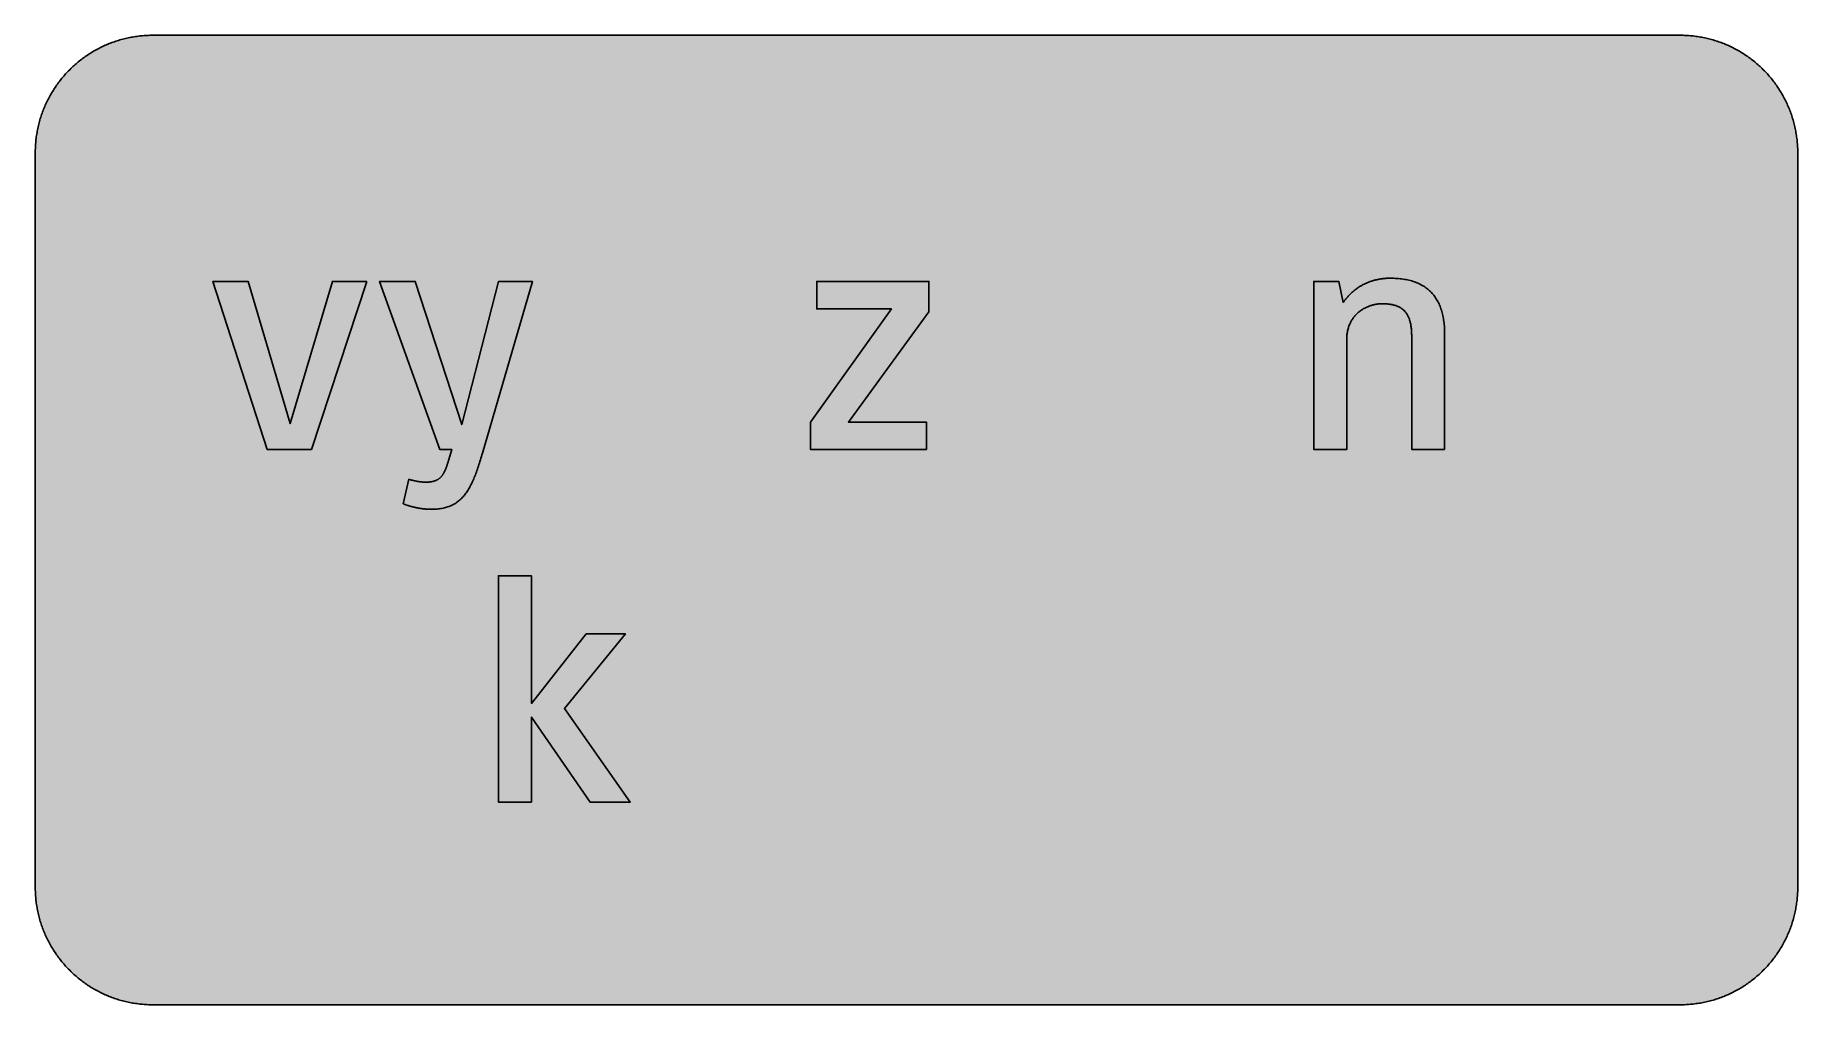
# Model space of a CAD drawing. Header units: millimetres. Extents: x 0 to 212, y 0 to 116.
import ezdxf

# ---------------------------------------------------------------- set-up
doc = ezdxf.new("R2010")
doc.units = ezdxf.units.MM

msp = doc.modelspace()

# ---------------------------------------------------------------- hatches: boundary and pattern name
for color, points in [(254, [(14.1633, 0.0536), (13.9878, 0.0533), (13.8125, 0.0559), (13.6373, 0.061), (13.462, 0.0686), (13.2893, 0.0787), (13.114, 0.0914), (12.9413, 0.1041), (12.7686, 0.1219), (12.5959, 0.1397), (12.4231, 0.16), (12.2504, 0.1829), (12.0777, 0.2057), (11.9075, 0.2337), (11.7373, 0.2616), (11.5672, 0.2921), (11.397, 0.3251), (11.2268, 0.3607), (11.0592, 0.3988), (10.8915, 0.4369), (10.7239, 0.4775), (10.5562, 0.5207), (10.3886, 0.5664), (10.2235, 0.6121), (10.0584, 0.6629), (9.8933, 0.7137), (9.7307, 0.7671), (9.5682, 0.8204), (9.4056, 0.8788), (9.2431, 0.9373), (9.083, 0.9982), (8.923, 1.0617), (8.763, 1.1252), (8.6055, 1.1938), (8.4455, 1.2624), (8.2906, 1.331), (8.1331, 1.4046), (7.9781, 1.4783), (7.8232, 1.5545), (7.6708, 1.6332), (7.5184, 1.7145), (7.366, 1.7958), (7.2161, 1.8796), (7.0663, 1.966), (6.919, 2.0523), (6.7716, 2.1438), (6.6243, 2.2352), (6.4795, 2.3266), (6.3348, 2.4232), (6.19, 2.5197), (6.0477, 2.6187), (5.908, 2.7178), (5.7683, 2.8194), (5.6286, 2.9235), (5.4915, 3.0302), (5.3543, 3.1369), (5.2197, 3.2461), (5.0851, 3.3579), (4.953, 3.4722), (4.8209, 3.5865), (4.6914, 3.7033), (4.5644, 3.8202), (4.4348, 3.9395), (4.3104, 4.0615), (4.1859, 4.1859), (4.0615, 4.3104), (3.9395, 4.4348), (3.8202, 4.5618), (3.7033, 4.6914), (3.5865, 4.8209), (3.4722, 4.953), (3.3579, 5.0851), (3.2487, 5.2197), (3.1369, 5.3543), (3.0302, 5.4915), (2.9235, 5.6286), (2.8194, 5.7683), (2.7178, 5.908), (2.6187, 6.0477), (2.5197, 6.19), (2.4232, 6.3348), (2.3266, 6.477), (2.2352, 6.6243), (2.1438, 6.7691), (2.0523, 6.919), (1.966, 7.0663), (1.8796, 7.2161), (1.7958, 7.366), (1.7145, 7.5184), (1.6332, 7.6708), (1.5545, 7.8232), (1.4783, 7.9781), (1.4046, 8.1331), (1.331, 8.2906), (1.2598, 8.4455), (1.1913, 8.603), (1.1252, 8.763), (1.0592, 8.923), (0.9982, 9.083), (0.9373, 9.2431), (0.8763, 9.4056), (0.8204, 9.5682), (0.7645, 9.7307), (0.7112, 9.8933), (0.6604, 10.0584), (0.6121, 10.2235), (0.5639, 10.3911), (0.5207, 10.5562), (0.4775, 10.7239), (0.4343, 10.8915), (0.3962, 11.0592), (0.3607, 11.2268), (0.3251, 11.397), (0.2921, 11.5672), (0.2616, 11.7373), (0.2311, 11.9075), (0.2057, 12.0802), (0.1803, 12.2504), (0.1575, 12.4231), (0.1372, 12.5959), (0.1194, 12.7686), (0.1041, 12.9413), (0.0889, 13.1166), (0.0787, 13.2893), (0.0686, 13.4645), (0.061, 13.6373), (0.0559, 13.8125), (0.0508, 13.9878), (0.0508, 14.163), (0.0522, 102.3592), (0.0508, 102.5322), (0.0559, 102.7074), (0.061, 102.8827), (0.0686, 103.058), (0.0787, 103.2307), (0.0889, 103.4059), (0.1041, 103.5787), (0.1194, 103.7514), (0.1372, 103.9241), (0.1575, 104.0968), (0.1803, 104.2695), (0.2057, 104.4423), (0.2311, 104.6124), (0.2616, 104.7826), (0.2921, 104.9528), (0.3251, 105.123), (0.3607, 105.2932), (0.3962, 105.4608), (0.4343, 105.6284), (0.4775, 105.7961), (0.5207, 105.9637), (0.5639, 106.1314), (0.6121, 106.2965), (0.6604, 106.4616), (0.7112, 106.6267), (0.7645, 106.7892), (0.8204, 106.9518), (0.8763, 107.1143), (0.9373, 107.2769), (0.9982, 107.4369), (1.0592, 107.5969), (1.1252, 107.757), (1.1913, 107.9144), (1.2598, 108.0745), (1.331, 108.2294), (1.4046, 108.3869), (1.4783, 108.5418), (1.5545, 108.6968), (1.6332, 108.8492), (1.7145, 109.0016), (1.7958, 109.154), (1.8796, 109.3038), (1.966, 109.4537), (2.0523, 109.601), (2.1438, 109.7483), (2.2352, 109.8956), (2.3266, 110.0404), (2.4232, 110.1852), (2.5197, 110.33), (2.6187, 110.4722), (2.7178, 110.6119), (2.8194, 110.7516), (2.9235, 110.8913), (3.0302, 111.0285), (3.1369, 111.1656), (3.2487, 111.3003), (3.3579, 111.4349), (3.4722, 111.567), (3.5865, 111.699), (3.7033, 111.8286), (3.8202, 111.9556), (3.9395, 112.0851), (4.0615, 112.2096), (4.1859, 112.334), (4.3104, 112.4585), (4.4348, 112.5804), (4.5644, 112.6998), (4.6914, 112.8166), (4.8209, 112.9335), (4.953, 113.0478), (5.0851, 113.1621), (5.2197, 113.2713), (5.3543, 113.3831), (5.4915, 113.4897), (5.6286, 113.5964), (5.7683, 113.7006), (5.908, 113.8022), (6.0477, 113.9012), (6.19, 114.0003), (6.3348, 114.0968), (6.4795, 114.1933), (6.6243, 114.2848), (6.7716, 114.3762), (6.919, 114.4676), (7.0663, 114.554), (7.2161, 114.6404), (7.366, 114.7242), (7.5184, 114.8055), (7.6708, 114.8867), (7.8232, 114.9655), (7.9781, 115.0417), (8.1331, 115.1153), (8.2906, 115.189), (8.4455, 115.2601), (8.6055, 115.3287), (8.763, 115.3947), (8.923, 115.4608), (9.083, 115.5217), (9.2431, 115.5827), (9.4056, 115.6437), (9.5682, 115.6995), (9.7307, 115.7554), (9.8933, 115.8088), (10.0584, 115.8596), (10.2235, 115.9078), (10.3886, 115.9561), (10.5562, 115.9993), (10.7239, 116.0424), (10.8915, 116.0856), (11.0592, 116.1237), (11.2268, 116.1593), (11.397, 116.1948), (11.5672, 116.2279), (11.7373, 116.2583), (11.9075, 116.2888), (12.0777, 116.3142), (12.2504, 116.3396), (12.4231, 116.3625), (12.5959, 116.3828), (12.7686, 116.4006), (12.9413, 116.4158), (13.114, 116.4311), (13.2893, 116.4412), (13.462, 116.4514), (13.6373, 116.459), (13.8125, 116.4641), (13.9878, 116.4692), (14.163, 116.4692), (197.6078, 116.4703), (197.7822, 116.4692), (197.9574, 116.4641), (198.1327, 116.459), (198.3054, 116.4514), (198.4807, 116.4412), (198.6534, 116.4311), (198.8287, 116.4158), (199.0014, 116.4006), (199.1741, 116.3828), (199.3468, 116.3625), (199.5195, 116.3396), (199.6897, 116.3142), (199.8624, 116.2888), (200.0326, 116.2583), (200.2028, 116.2279), (200.373, 116.1948), (200.5432, 116.1593), (200.7108, 116.1237), (200.8784, 116.0856), (201.0461, 116.0424), (201.2137, 115.9993), (201.3788, 115.9561), (201.5465, 115.9078), (201.7116, 115.8596), (201.8767, 115.8088), (202.0392, 115.7554), (202.2018, 115.6995), (202.3643, 115.6437), (202.5269, 115.5827), (202.6869, 115.5217), (202.8469, 115.4608), (203.007, 115.3947), (203.167, 115.3287), (203.3245, 115.2601), (203.4794, 115.189), (203.6369, 115.1153), (203.7918, 115.0417), (203.9468, 114.9655), (204.0992, 114.8867), (204.2516, 114.8055), (204.404, 114.7242), (204.5538, 114.6404), (204.7037, 114.554), (204.8535, 114.4676), (205.0009, 114.3762), (205.1456, 114.2848), (205.293, 114.1933), (205.4352, 114.0968), (205.58, 114.0003), (205.7222, 113.9012), (205.8619, 113.8022), (206.0016, 113.7006), (206.1413, 113.5964), (206.2785, 113.4897), (206.4156, 113.3831), (206.5503, 113.2713), (206.6849, 113.1621), (206.817, 113.0478), (206.949, 112.9335), (207.0786, 112.8166), (207.2081, 112.6998), (207.3351, 112.5804), (207.4596, 112.4585), (207.584, 112.334), (207.7085, 112.2096), (207.8304, 112.0851), (207.9498, 111.9556), (208.0666, 111.8286), (208.1835, 111.699), (208.2978, 111.567), (208.4121, 111.4349), (208.5238, 111.3003), (208.6331, 111.1656), (208.7397, 111.0285), (208.8464, 110.8913), (208.9506, 110.7516), (209.0522, 110.6119), (209.1512, 110.4722), (209.2503, 110.33), (209.3468, 110.1852), (209.4433, 110.0404), (209.5348, 109.8956), (209.6262, 109.7483), (209.7176, 109.601), (209.804, 109.4537), (209.8904, 109.3038), (209.9742, 109.154), (210.0555, 109.0016), (210.1367, 108.8492), (210.2155, 108.6968), (210.2917, 108.5418), (210.3653, 108.3869), (210.439, 108.2294), (210.5076, 108.0745), (210.5762, 107.9144), (210.6447, 107.757), (210.7082, 107.5969), (210.7717, 107.4369), (210.8327, 107.2769), (210.8911, 107.1143), (210.9495, 106.9518), (211.0029, 106.7892), (211.0562, 106.6267), (211.107, 106.4616), (211.1578, 106.2965), (211.2035, 106.1314), (211.2493, 105.9637), (211.2924, 105.7961), (211.3331, 105.6284), (211.3712, 105.4608), (211.4093, 105.2932), (211.4448, 105.123), (211.4779, 104.9528), (211.5083, 104.7826), (211.5363, 104.6124), (211.5642, 104.4423), (211.5871, 104.2695), (211.6099, 104.0968), (211.6303, 103.9241), (211.648, 103.7514), (211.6658, 103.5787), (211.6785, 103.4059), (211.6912, 103.2307), (211.7014, 103.058), (211.709, 102.8827), (211.7141, 102.7074), (211.7166, 102.5322), (211.7166, 102.3569), (211.7189, 14.1647), (211.7166, 13.9878), (211.7141, 13.8125), (211.709, 13.6373), (211.7014, 13.4645), (211.6912, 13.2893), (211.6785, 13.1166), (211.6658, 12.9413), (211.648, 12.7686), (211.6303, 12.5959), (211.6099, 12.4231), (211.5871, 12.2504), (211.5642, 12.0802), (211.5363, 11.9075), (211.5083, 11.7373), (211.4779, 11.5672), (211.4448, 11.397), (211.4093, 11.2268), (211.3712, 11.0592), (211.3331, 10.8915), (211.2924, 10.7239), (211.2493, 10.5562), (211.2035, 10.3911), (211.1578, 10.2235), (211.107, 10.0584), (211.0562, 9.8933), (211.0029, 9.7307), (210.9495, 9.5682), (210.8911, 9.4056), (210.8327, 9.2431), (210.7717, 9.083), (210.7082, 8.923), (210.6447, 8.763), (210.5762, 8.603), (210.5076, 8.4455), (210.439, 8.2906), (210.3653, 8.1331), (210.2917, 7.9781), (210.2155, 7.8232), (210.1367, 7.6708), (210.0555, 7.5184), (209.9742, 7.366), (209.8904, 7.2161), (209.804, 7.0663), (209.7176, 6.919), (209.6262, 6.7691), (209.5348, 6.6243), (209.4433, 6.477), (209.3468, 6.3348), (209.2503, 6.19), (209.1512, 6.0477), (209.0522, 5.908), (208.9506, 5.7683), (208.8464, 5.6286), (208.7397, 5.4915), (208.6331, 5.3543), (208.5238, 5.2197), (208.4121, 5.0851), (208.2978, 4.953), (208.1835, 4.8209), (208.0666, 4.6914), (207.9498, 4.5618), (207.8304, 4.4348), (207.7085, 4.3104), (207.584, 4.1859), (207.4596, 4.0615), (207.3351, 3.9395), (207.2081, 3.8202), (207.0786, 3.7033), (206.949, 3.5865), (206.817, 3.4722), (206.6849, 3.3579), (206.5503, 3.2461), (206.4156, 3.1369), (206.2785, 3.0302), (206.1413, 2.9235), (206.0016, 2.8194), (205.8619, 2.7178), (205.7222, 2.6187), (205.58, 2.5197), (205.4352, 2.4232), (205.293, 2.3266), (205.1456, 2.2352), (205.0009, 2.1438), (204.8535, 2.0523), (204.7037, 1.966), (204.5538, 1.8796), (204.404, 1.7958), (204.2516, 1.7145), (204.0992, 1.6332), (203.9468, 1.5545), (203.7918, 1.4783), (203.6369, 1.4046), (203.4794, 1.331), (203.3245, 1.2624), (203.167, 1.1938), (203.007, 1.1252), (202.8469, 1.0617), (202.6869, 0.9982), (202.5269, 0.9373), (202.3643, 0.8788), (202.2018, 0.8204), (202.0392, 0.7671), (201.8767, 0.7137), (201.7116, 0.6629), (201.5465, 0.6121), (201.3788, 0.5664), (201.2137, 0.5207), (201.0461, 0.4775), (200.8784, 0.4369), (200.7108, 0.3988), (200.5432, 0.3607), (200.373, 0.3251), (200.2028, 0.2921), (200.0326, 0.2616), (199.8624, 0.2337), (199.6897, 0.2057), (199.5195, 0.1829), (199.3468, 0.16), (199.1741, 0.1397), (199.0014, 0.1219), (198.8287, 0.1041), (198.6534, 0.0914), (198.4807, 0.0787), (198.3054, 0.0686), (198.1327, 0.061), (197.9574, 0.0559), (197.7822, 0.0533), (197.6069, 0.0533)]), (59, [(39.8582, 86.9072), (35.7449, 86.9072), (30.6613, 69.8316), (25.6177, 86.9072), (21.3872, 86.9072), (27.9065, 66.7286), (33.2232, 66.7286)]), (59, [(47.6194, 59.5489), (47.7901, 59.5503), (47.9603, 59.5554), (48.1254, 59.563), (48.2879, 59.5732), (48.4454, 59.5884), (48.6004, 59.6087), (48.7502, 59.629), (48.8975, 59.6544), (49.0423, 59.6824), (49.1846, 59.7154), (49.3217, 59.751), (49.4563, 59.7891), (49.5884, 59.8297), (49.718, 59.8754), (49.845, 59.9237), (49.9669, 59.9745), (50.0888, 60.0304), (50.2056, 60.0888), (50.3199, 60.1497), (50.4317, 60.2158), (50.5435, 60.2844), (50.6501, 60.3555), (50.7543, 60.4291), (50.8584, 60.5079), (50.9575, 60.5892), (51.0565, 60.673), (51.1505, 60.7619), (51.2445, 60.8533), (51.3359, 60.9473), (51.4274, 61.0464), (51.5137, 61.1454), (51.6001, 61.2496), (51.6839, 61.3588), (51.7677, 61.468), (51.8465, 61.5823), (51.9278, 61.7017), (52.004, 61.8211), (52.0802, 61.9455), (52.1564, 62.0725), (52.2275, 62.2021), (52.3011, 62.3367), (52.3723, 62.4738), (52.4408, 62.6135), (52.5094, 62.7558), (52.578, 62.9031), (52.644, 63.053), (52.7101, 63.2054), (52.7736, 63.3628), (52.8396, 63.5229), (52.9031, 63.6854), (52.9641, 63.8505), (53.0276, 64.0207), (53.0885, 64.1934), (53.1495, 64.3687), (53.2105, 64.5465), (53.2714, 64.7294), (53.3298, 64.9148), (53.3908, 65.1027), (53.4492, 65.2932), (53.5102, 65.4888), (53.5686, 65.6869), (53.6296, 65.8876), (53.688, 66.0933), (53.7489, 66.2991), (59.7655, 86.9072), (55.6906, 86.9072), (51.2671, 69.7159), (45.6791, 86.9072), (41.4115, 86.9072), (48.6283, 66.7286), (50.0641, 66.7286), (49.5984, 65.1369), (49.5757, 65.0621), (49.5529, 64.9884), (49.53, 64.9173), (49.5097, 64.8462), (49.4868, 64.7776), (49.464, 64.7116), (49.4411, 64.643), (49.4182, 64.5795), (49.3928, 64.5135), (49.37, 64.4525), (49.3446, 64.389), (49.3217, 64.3306), (49.2963, 64.2696), (49.2709, 64.2137), (49.2455, 64.1553), (49.2176, 64.0994), (49.1922, 64.0461), (49.1642, 63.9928), (49.1363, 63.942), (49.1084, 63.8912), (49.0779, 63.8404), (49.0499, 63.7921), (49.0195, 63.7464), (48.989, 63.7007), (48.956, 63.6549), (48.9229, 63.6118), (48.8899, 63.5686), (48.8569, 63.5279), (48.8239, 63.4873), (48.7883, 63.4492), (48.7528, 63.4111), (48.7147, 63.3755), (48.6766, 63.34), (48.6385, 63.3044), (48.5978, 63.2714), (48.5572, 63.2409), (48.5165, 63.2104), (48.4759, 63.18), (48.4302, 63.152), (48.387, 63.1241), (48.3413, 63.0987), (48.2956, 63.0733), (48.2473, 63.0504), (48.199, 63.0276), (48.1482, 63.0047), (48.0974, 62.9844), (48.0466, 62.9666), (47.9933, 62.9488), (47.9374, 62.931), (47.8815, 62.9158), (47.8257, 62.9006), (47.7672, 62.8853), (47.7063, 62.8726), (47.6453, 62.8625), (47.5844, 62.8523), (47.5209, 62.8421), (47.4548, 62.8345), (47.3888, 62.8269), (47.3202, 62.8218), (47.2516, 62.8167), (47.1805, 62.8117), (47.1068, 62.8091), (47.0332, 62.8091), (46.957, 62.8091), (46.9392, 62.8091), (46.9214, 62.8091), (46.9011, 62.8091), (46.8833, 62.8091), (46.863, 62.8091), (46.8427, 62.8091), (46.8224, 62.8091), (46.7995, 62.8091), (46.7792, 62.8117), (46.7563, 62.8117), (46.7335, 62.8117), (46.7106, 62.8142), (46.6877, 62.8142), (46.6649, 62.8167), (46.6395, 62.8167), (46.6166, 62.8193), (46.5912, 62.8218), (46.5658, 62.8218), (46.5404, 62.8244), (46.5125, 62.8269), (46.4871, 62.8294), (46.4591, 62.832), (46.4312, 62.8345), (46.4033, 62.8371), (46.3753, 62.8396), (46.3474, 62.8421), (46.3169, 62.8472), (46.2864, 62.8498), (46.2559, 62.8523), (46.2255, 62.8574), (46.195, 62.8625), (46.1645, 62.865), (46.1315, 62.8701), (46.0985, 62.8752), (46.0654, 62.8802), (46.0324, 62.8853), (45.9994, 62.8929), (45.9638, 62.898), (45.9283, 62.9031), (45.8927, 62.9107), (45.8572, 62.9158), (45.8216, 62.9234), (45.786, 62.931), (45.7479, 62.9387), (45.7098, 62.9463), (45.6717, 62.9539), (45.6336, 62.9615), (45.5955, 62.9717), (45.5549, 62.9793), (45.5143, 62.9895), (45.4736, 62.9996), (45.433, 63.0098), (45.3923, 63.0199), (45.3492, 63.0301), (45.306, 63.0403), (45.2653, 63.053), (45.2196, 63.0631), (45.1764, 63.0758), (45.1333, 63.0885), (45.0875, 63.1012), (45.0418, 63.1139), (44.9961, 63.1292), (44.9478, 63.1419), (44.9021, 63.1571), (44.2433, 60.2089), (44.2925, 60.1878), (44.3408, 60.1675), (44.3916, 60.1497), (44.4424, 60.1294), (44.4906, 60.1116), (44.5414, 60.0939), (44.5948, 60.0735), (44.6456, 60.0558), (44.6964, 60.038), (44.7497, 60.0227), (44.8005, 60.005), (44.8539, 59.9872), (44.9047, 59.9719), (44.958, 59.9567), (45.0113, 59.9389), (45.0647, 59.9237), (45.118, 59.9084), (45.1714, 59.8932), (45.2247, 59.8805), (45.278, 59.8653), (45.3339, 59.85), (45.3873, 59.8373), (45.4406, 59.8246), (45.4939, 59.8119), (45.5498, 59.7992), (45.6032, 59.7865), (45.659, 59.7738), (45.7124, 59.7611), (45.7683, 59.751), (45.8216, 59.7383), (45.8749, 59.7281), (45.9308, 59.7179), (45.9842, 59.7078), (46.04, 59.6976), (46.0934, 59.6875), (46.1493, 59.6773), (46.2026, 59.6697), (46.2585, 59.6595), (46.3118, 59.6519), (46.3652, 59.6443), (46.421, 59.6367), (46.4744, 59.629), (46.5277, 59.6214), (46.5836, 59.6138), (46.6369, 59.6087), (46.6903, 59.6011), (46.7436, 59.596), (46.797, 59.5909), (46.8503, 59.5859), (46.9011, 59.5808), (46.9544, 59.5757), (47.0078, 59.5732), (47.0611, 59.5681), (47.1119, 59.5655), (47.1627, 59.5605), (47.2161, 59.5579), (47.2669, 59.5554), (47.3177, 59.5528), (47.3685, 59.5528), (47.4193, 59.5503), (47.4701, 59.5503), (47.5183, 59.5478), (47.5691, 59.5478), (47.6174, 59.5478)]), (59, [(107.381, 83.2594), (107.381, 86.9072), (93.9147, 86.9072), (93.9147, 83.608), (102.8788, 83.608), (93.139, 70.026), (93.139, 66.7286), (107.0695, 66.7286), (107.0695, 70.026), (97.718, 70.026)]), (59, [(169.3139, 66.7286), (169.3139, 80.542), (169.3113, 80.7466), (169.3062, 80.9498), (169.2986, 81.1479), (169.2885, 81.346), (169.2758, 81.5391), (169.258, 81.7296), (169.2377, 81.9175), (169.2148, 82.1004), (169.1894, 82.2833), (169.1615, 82.4611), (169.1284, 82.6364), (169.0929, 82.8065), (169.0548, 82.9767), (169.0141, 83.1418), (168.9684, 83.3044), (168.9202, 83.4619), (168.8694, 83.6193), (168.816, 83.7717), (168.7576, 83.9216), (168.6992, 84.0664), (168.6357, 84.2112), (168.5671, 84.3509), (168.4985, 84.488), (168.4249, 84.6226), (168.3487, 84.7522), (168.2674, 84.8792), (168.1861, 85.0036), (168.0997, 85.1256), (168.0108, 85.2424), (167.9169, 85.3567), (167.8203, 85.4685), (167.7213, 85.5751), (167.6197, 85.6818), (167.513, 85.7834), (167.4038, 85.8799), (167.292, 85.9765), (167.1752, 86.0679), (167.0558, 86.1568), (166.9339, 86.2406), (166.8069, 86.3244), (166.6799, 86.4006), (166.5453, 86.4768), (166.4106, 86.5505), (166.2709, 86.6191), (166.1287, 86.6826), (165.9814, 86.7461), (165.8315, 86.8045), (165.6791, 86.8604), (165.5216, 86.9112), (165.3616, 86.962), (165.1991, 87.0077), (165.0314, 87.0483), (164.8612, 87.089), (164.686, 87.1245), (164.5107, 87.155), (164.3278, 87.1855), (164.145, 87.2109), (163.957, 87.2312), (163.764, 87.2515), (163.5709, 87.2668), (163.3728, 87.2769), (163.1696, 87.2871), (162.9639, 87.2922), (162.7556, 87.2922), (162.654, 87.2922), (162.5498, 87.2896), (162.4482, 87.2871), (162.3492, 87.282), (162.2476, 87.2769), (162.146, 87.2693), (162.0444, 87.2592), (161.9453, 87.249), (161.8437, 87.2363), (161.7447, 87.2236), (161.6431, 87.2109), (161.544, 87.1931), (161.4449, 87.1779), (161.3459, 87.1576), (161.2468, 87.1372), (161.1503, 87.1169), (161.0512, 87.0941), (160.9547, 87.0687), (160.8557, 87.0433), (160.7591, 87.0153), (160.6626, 86.9874), (160.5686, 86.9569), (160.4721, 86.9264), (160.3781, 86.8934), (160.2816, 86.8604), (160.1876, 86.8248), (160.0962, 86.7867), (160.0022, 86.7486), (159.9108, 86.708), (159.8168, 86.6673), (159.7254, 86.6242), (159.6365, 86.581), (159.545, 86.5353), (159.4561, 86.487), (159.3672, 86.4387), (159.2783, 86.3879), (159.192, 86.3371), (159.1031, 86.2838), (159.0167, 86.2279), (158.9329, 86.172), (158.8465, 86.1162), (158.7627, 86.0577), (158.6789, 85.9968), (158.5976, 85.9333), (158.5138, 85.8723), (158.435, 85.8063), (158.3538, 85.7402), (158.275, 85.6717), (158.1963, 85.6031), (158.1175, 85.532), (158.0413, 85.4608), (157.9651, 85.3872), (157.8889, 85.311), (157.8153, 85.2348), (157.7416, 85.156), (157.6705, 85.0748), (157.5994, 84.9935), (157.5283, 84.9122), (157.4597, 84.8284), (157.3911, 84.742), (157.3225, 84.6531), (157.2565, 84.5642), (157.193, 84.4753), (157.1269, 84.3813), (156.5864, 86.9072), (153.5977, 86.9072), (153.5977, 66.7286), (157.5566, 66.7286), (157.5566, 79.9603), (157.5562, 80.0964), (157.5613, 80.231), (157.5714, 80.3631), (157.5816, 80.4926), (157.5968, 80.6196), (157.6146, 80.7466), (157.6375, 80.8685), (157.6603, 80.9904), (157.6883, 81.1073), (157.7188, 81.2241), (157.7492, 81.3359), (157.7848, 81.4476), (157.8229, 81.5569), (157.8661, 81.6635), (157.9093, 81.7677), (157.955, 81.8693), (158.0032, 81.9709), (158.054, 82.0674), (158.1048, 82.1639), (158.1607, 82.2554), (158.2191, 82.3468), (158.2776, 82.4357), (158.3385, 82.5221), (158.402, 82.6059), (158.4681, 82.6872), (158.5341, 82.7684), (158.6027, 82.8446), (158.6738, 82.9208), (158.7449, 82.9945), (158.8186, 83.0631), (158.8948, 83.1342), (158.971, 83.2002), (159.0497, 83.2637), (159.1285, 83.3272), (159.2097, 83.3857), (159.291, 83.4441), (159.3723, 83.5), (159.4561, 83.5533), (159.5425, 83.6066), (159.6263, 83.6549), (159.7152, 83.7032), (159.8016, 83.7489), (159.8905, 83.7921), (159.9768, 83.8327), (160.0683, 83.8708), (160.1572, 83.9089), (160.2461, 83.9419), (160.3375, 83.9749), (160.4289, 84.008), (160.5204, 84.0359), (160.6118, 84.0613), (160.7033, 84.0867), (160.7947, 84.1096), (160.8861, 84.1299), (160.9776, 84.1502), (161.069, 84.1654), (161.1579, 84.1807), (161.2494, 84.1934), (161.3408, 84.2035), (161.4297, 84.2137), (161.5186, 84.2188), (161.6075, 84.2239), (161.6964, 84.2264), (161.7853, 84.2289), (161.8971, 84.2264), (162.0063, 84.2264), (162.1155, 84.2213), (162.2222, 84.2162), (162.3263, 84.2112), (162.4279, 84.201), (162.5295, 84.1934), (162.6286, 84.1807), (162.7251, 84.168), (162.8216, 84.1527), (162.9156, 84.1375), (163.007, 84.1197), (163.0985, 84.0994), (163.1848, 84.0791), (163.2737, 84.0562), (163.3576, 84.0308), (163.4414, 84.0054), (163.5227, 83.9775), (163.6014, 83.947), (163.6776, 83.914), (163.7538, 83.881), (163.83, 83.8454), (163.9011, 83.8073), (163.9722, 83.7667), (164.0408, 83.726), (164.1069, 83.6828), (164.1729, 83.6371), (164.2364, 83.5889), (164.2974, 83.5406), (164.3583, 83.4898), (164.4167, 83.4365), (164.4726, 83.3806), (164.526, 83.3222), (164.5793, 83.2612), (164.6301, 83.2002), (164.6809, 83.1342), (164.7266, 83.0682), (164.7723, 82.9996), (164.8181, 82.9285), (164.8587, 82.8548), (164.8993, 82.7786), (164.94, 82.6999), (164.9755, 82.6211), (165.0111, 82.5373), (165.0441, 82.4509), (165.0771, 82.3646), (165.1076, 82.2757), (165.1356, 82.1817), (165.1635, 82.0877), (165.1864, 81.9887), (165.2092, 81.8896), (165.2321, 81.7855), (165.2524, 81.6813), (165.2702, 81.5746), (165.2854, 81.4629), (165.3007, 81.3511), (165.3134, 81.2343), (165.3235, 81.1149), (165.3337, 80.9955), (165.3413, 80.8711), (165.3464, 80.7441), (165.3515, 80.6145), (165.354, 80.4824), (165.354, 80.3478), (165.3565, 66.7286)]), (59, [(59.6304, 24.3953), (59.6304, 34.6008), (66.693, 24.3953), (71.5049, 24.3953), (63.6266, 35.6097), (70.9221, 44.5738), (66.227, 44.5738), (59.6304, 36.2296), (59.6304, 51.5592), (55.6715, 51.5592), (55.6715, 24.3953)])]:
    msp.add_hatch(color=color).paths.add_polyline_path(points)
h = msp.add_hatch(color=59)
h.paths.add_polyline_path([(14.1633, 3.5814), (13.8887, 3.5839), (13.6169, 3.5941), (13.3477, 3.6119), (13.081, 3.6347), (12.8143, 3.6652), (12.5501, 3.7008), (12.2885, 3.7465), (12.0294, 3.7948), (11.7729, 3.8506), (11.5164, 3.9141), (11.2649, 3.9827), (11.016, 4.0564), (10.7671, 4.1351), (10.5232, 4.2215), (10.2819, 4.3129), (10.0432, 4.412), (9.8069, 4.5161), (9.5733, 4.6228), (9.3447, 4.7371), (9.1186, 4.8565), (8.8951, 4.9809), (8.6741, 5.113), (8.4582, 5.2476), (8.2448, 5.3873), (8.0366, 5.5321), (7.8308, 5.682), (7.6276, 5.8369), (7.4295, 5.9969), (7.2365, 6.1595), (7.046, 6.3297), (6.8605, 6.5024), (6.6777, 6.6802), (6.5024, 6.8605), (6.3271, 7.046), (6.1595, 7.2365), (5.9969, 7.432), (5.8369, 7.6302), (5.682, 7.8308), (5.5321, 8.0366), (5.3873, 8.2448), (5.2451, 8.4582), (5.1105, 8.6741), (4.9809, 8.8951), (4.8565, 9.1186), (4.7371, 9.3447), (4.6228, 9.5758), (4.5136, 9.8069), (4.4094, 10.0432), (4.3129, 10.2819), (4.2215, 10.5232), (4.1351, 10.7696), (4.0538, 11.016), (3.9802, 11.2649), (3.9116, 11.5189), (3.8506, 11.7729), (3.7948, 12.0294), (3.744, 12.2911), (3.7008, 12.5527), (3.6627, 12.8143), (3.6322, 13.081), (3.6093, 13.3502), (3.5916, 13.6195), (3.5814, 13.8913), (3.5789, 14.163), (3.58, 102.3592), (3.5814, 102.6312), (3.5916, 102.903), (3.6093, 103.1723), (3.6322, 103.439), (3.6627, 103.7057), (3.7008, 103.9698), (3.744, 104.2314), (3.7948, 104.4905), (3.8506, 104.7471), (3.9116, 105.0036), (3.9802, 105.2551), (4.0538, 105.504), (4.1351, 105.7529), (4.2215, 105.9967), (4.3129, 106.238), (4.4094, 106.4768), (4.5136, 106.713), (4.6228, 106.9467), (4.7371, 107.1753), (4.8565, 107.4014), (4.9809, 107.6249), (5.1105, 107.8459), (5.2451, 108.0618), (5.3873, 108.2751), (5.5321, 108.4834), (5.682, 108.6891), (5.8369, 108.8923), (5.9969, 109.0905), (6.1595, 109.2835), (6.3271, 109.474), (6.5024, 109.6594), (6.6777, 109.8423), (6.8605, 110.0176), (7.046, 110.1928), (7.2365, 110.3605), (7.4295, 110.523), (7.6276, 110.683), (7.8308, 110.838), (8.0366, 110.9878), (8.2448, 111.1326), (8.4582, 111.2749), (8.6741, 111.4095), (8.8951, 111.539), (9.1186, 111.6635), (9.3447, 111.7829), (9.5733, 111.8972), (9.8069, 112.0064), (10.0432, 112.1105), (10.2819, 112.207), (10.5232, 112.2985), (10.7671, 112.3848), (11.016, 112.4661), (11.2649, 112.5398), (11.5164, 112.6084), (11.7729, 112.6693), (12.0294, 112.7252), (12.2885, 112.776), (12.5501, 112.8192), (12.8143, 112.8573), (13.081, 112.8878), (13.3477, 112.9106), (13.6169, 112.9284), (13.8887, 112.9386), (14.163, 112.9411), (197.6078, 112.9425), (197.8787, 112.9386), (198.1505, 112.9284), (198.4197, 112.9106), (198.689, 112.8878), (198.9557, 112.8573), (199.2173, 112.8192), (199.4789, 112.776), (199.7405, 112.7252), (199.9971, 112.6693), (200.2511, 112.6084), (200.5051, 112.5398), (200.754, 112.4661), (201.0004, 112.3848), (201.2467, 112.2985), (201.488, 112.207), (201.7268, 112.1105), (201.963, 112.0064), (202.1942, 111.8972), (202.4253, 111.7829), (202.6514, 111.6635), (202.8749, 111.539), (203.0959, 111.4095), (203.3118, 111.2749), (203.5251, 111.1326), (203.7334, 110.9878), (203.9391, 110.838), (204.1398, 110.683), (204.3379, 110.523), (204.5335, 110.3605), (204.724, 110.1928), (204.9094, 110.0176), (205.0898, 109.8423), (205.2676, 109.6594), (205.4403, 109.474), (205.6105, 109.2835), (205.773, 109.0905), (205.933, 108.8923), (206.088, 108.6891), (206.2378, 108.4834), (206.3826, 108.2751), (206.5223, 108.0618), (206.6569, 107.8459), (206.789, 107.6249), (206.9135, 107.4014), (207.0329, 107.1753), (207.1472, 106.9467), (207.2538, 106.713), (207.358, 106.4768), (207.457, 106.238), (207.5485, 105.9967), (207.6348, 105.7529), (207.7136, 105.504), (207.7872, 105.2551), (207.8558, 105.0036), (207.9193, 104.7471), (207.9752, 104.4905), (208.0235, 104.2314), (208.0692, 103.9698), (208.1047, 103.7057), (208.1352, 103.439), (208.1581, 103.1723), (208.1759, 102.903), (208.186, 102.6312), (208.1911, 102.3569), (208.1911, 14.1647), (208.186, 13.8913), (208.1759, 13.6195), (208.1581, 13.3502), (208.1352, 13.081), (208.1047, 12.8143), (208.0692, 12.5527), (208.0235, 12.2911), (207.9752, 12.0294), (207.9193, 11.7729), (207.8558, 11.5189), (207.7872, 11.2649), (207.7136, 11.016), (207.6348, 10.7696), (207.5485, 10.5232), (207.457, 10.2819), (207.358, 10.0432), (207.2538, 9.8069), (207.1472, 9.5758), (207.0329, 9.3447), (206.9135, 9.1186), (206.789, 8.8951), (206.6569, 8.6741), (206.5223, 8.4582), (206.3826, 8.2448), (206.2378, 8.0366), (206.088, 7.8308), (205.933, 7.6302), (205.773, 7.432), (205.6105, 7.2365), (205.4403, 7.046), (205.2676, 6.8605), (205.0898, 6.6802), (204.9094, 6.5024), (204.724, 6.3297), (204.5335, 6.1595), (204.3379, 5.9969), (204.1398, 5.8369), (203.9391, 5.682), (203.7334, 5.5321), (203.5251, 5.3873), (203.3118, 5.2476), (203.0959, 5.113), (202.8749, 4.9809), (202.6514, 4.8565), (202.4253, 4.7371), (202.1942, 4.6228), (201.963, 4.5161), (201.7268, 4.412), (201.488, 4.3129), (201.2467, 4.2215), (201.0004, 4.1351), (200.754, 4.0564), (200.5051, 3.9827), (200.2511, 3.9141), (199.9971, 3.8506), (199.7405, 3.7948), (199.4789, 3.7465), (199.2173, 3.7008), (198.9557, 3.6652), (198.689, 3.6347), (198.4197, 3.6119), (198.1505, 3.5941), (197.8787, 3.5839), (197.6069, 3.5789)])
h.paths.add_polyline_path([(14.1633, 8.8731), (14.0259, 8.8748), (13.8887, 8.8798), (13.7541, 8.8875), (13.622, 8.9002), (13.4874, 8.9154), (13.3553, 8.9332), (13.2258, 8.9535), (13.0962, 8.9789), (12.9667, 9.0068), (12.8397, 9.0373), (12.7127, 9.0729), (12.5882, 9.1084), (12.4663, 9.1491), (12.3419, 9.1923), (12.2225, 9.238), (12.1031, 9.2888), (11.9837, 9.3396), (11.8694, 9.3929), (11.7526, 9.4513), (11.6408, 9.5098), (11.5291, 9.5733), (11.4198, 9.6368), (11.3106, 9.7053), (11.2039, 9.7765), (11.0998, 9.8476), (10.9957, 9.9238), (10.8966, 10), (10.7975, 10.0787), (10.6985, 10.1625), (10.6045, 10.2464), (10.5105, 10.3327), (10.4216, 10.4216), (10.3327, 10.5131), (10.2464, 10.6045), (10.16, 10.701), (10.0787, 10.7975), (10, 10.8966), (9.9212, 10.9982), (9.8476, 11.0998), (9.7739, 11.2039), (9.7053, 11.3106), (9.6368, 11.4198), (9.5707, 11.5291), (9.5098, 11.6408), (9.4488, 11.7551), (9.3929, 11.8694), (9.337, 11.9863), (9.2862, 12.1031), (9.238, 12.2225), (9.1923, 12.3444), (9.1491, 12.4663), (9.1084, 12.5908), (9.0703, 12.7152), (9.0373, 12.8397), (9.0068, 12.9692), (8.9789, 13.0962), (8.9535, 13.2258), (8.9306, 13.3579), (8.9129, 13.4899), (8.8976, 13.622), (8.8849, 13.7566), (8.8773, 13.8913), (8.8722, 14.0259), (8.8697, 14.163), (8.8717, 102.3592), (8.8722, 102.4941), (8.8773, 102.6312), (8.8849, 102.7659), (8.8976, 102.8979), (8.9129, 103.0326), (8.9306, 103.1646), (8.9535, 103.2942), (8.9789, 103.4237), (9.0068, 103.5533), (9.0373, 103.6803), (9.0703, 103.8073), (9.1084, 103.9317), (9.1491, 104.0536), (9.1923, 104.1781), (9.238, 104.2975), (9.2862, 104.4169), (9.337, 104.5362), (9.3929, 104.6505), (9.4488, 104.7674), (9.5098, 104.8791), (9.5707, 104.9909), (9.6368, 105.1001), (9.7053, 105.2093), (9.7739, 105.316), (9.8476, 105.4202), (9.9212, 105.5243), (10, 105.6234), (10.0787, 105.7224), (10.16, 105.8215), (10.2464, 105.9155), (10.3327, 106.0094), (10.4216, 106.0983), (10.5105, 106.1872), (10.6045, 106.2736), (10.6985, 106.36), (10.7975, 106.4412), (10.8966, 106.52), (10.9957, 106.5987), (11.0998, 106.6724), (11.2039, 106.746), (11.3106, 106.8146), (11.4198, 106.8832), (11.5291, 106.9492), (11.6408, 107.0102), (11.7526, 107.0712), (11.8694, 107.127), (11.9837, 107.1829), (12.1031, 107.2337), (12.2225, 107.282), (12.3419, 107.3277), (12.4663, 107.3709), (12.5882, 107.4115), (12.7127, 107.4496), (12.8397, 107.4826), (12.9667, 107.5131), (13.0962, 107.5411), (13.2258, 107.5665), (13.3553, 107.5893), (13.4874, 107.6071), (13.622, 107.6223), (13.7541, 107.635), (13.8887, 107.6427), (14.0259, 107.6477), (14.163, 107.6503), (197.6078, 107.6508), (197.7441, 107.6477), (197.8787, 107.6427), (198.0133, 107.635), (198.1479, 107.6223), (198.28, 107.6071), (198.4121, 107.5893), (198.5442, 107.5665), (198.6737, 107.5411), (198.8007, 107.5131), (198.9303, 107.4826), (199.0547, 107.4496), (199.1792, 107.4115), (199.3036, 107.3709), (199.4256, 107.3277), (199.5475, 107.282), (199.6669, 107.2337), (199.7837, 107.1829), (199.9005, 107.127), (200.0148, 107.0712), (200.1291, 107.0102), (200.2409, 106.9492), (200.3501, 106.8832), (200.4593, 106.8146), (200.566, 106.746), (200.6702, 106.6724), (200.7718, 106.5987), (200.8734, 106.52), (200.9724, 106.4412), (201.0689, 106.36), (201.1655, 106.2736), (201.2569, 106.1872), (201.3483, 106.0983), (201.4372, 106.0094), (201.5236, 105.9155), (201.6074, 105.8215), (201.6912, 105.7224), (201.77, 105.6234), (201.8462, 105.5243), (201.9224, 105.4202), (201.9935, 105.316), (202.0646, 105.2093), (202.1332, 105.1001), (202.1967, 104.9909), (202.2602, 104.8791), (202.3186, 104.7674), (202.377, 104.6505), (202.4304, 104.5362), (202.4812, 104.4169), (202.532, 104.2975), (202.5777, 104.1781), (202.6209, 104.0536), (202.6615, 103.9317), (202.6971, 103.8073), (202.7326, 103.6803), (202.7631, 103.5533), (202.7911, 103.4237), (202.8165, 103.2942), (202.8368, 103.1646), (202.8546, 103.0326), (202.8698, 102.8979), (202.8825, 102.7659), (202.8901, 102.6312), (202.8952, 102.4941), (202.8977, 102.3569), (202.8994, 14.1647), (202.8952, 14.0259), (202.8901, 13.8913), (202.8825, 13.7566), (202.8698, 13.622), (202.8546, 13.4899), (202.8368, 13.3579), (202.8165, 13.2258), (202.7911, 13.0962), (202.7631, 12.9692), (202.7326, 12.8397), (202.6971, 12.7152), (202.6615, 12.5908), (202.6209, 12.4663), (202.5777, 12.3444), (202.532, 12.2225), (202.4812, 12.1031), (202.4304, 11.9863), (202.377, 11.8694), (202.3186, 11.7551), (202.2602, 11.6408), (202.1967, 11.5291), (202.1332, 11.4198), (202.0646, 11.3106), (201.9935, 11.2039), (201.9224, 11.0998), (201.8462, 10.9982), (201.77, 10.8966), (201.6912, 10.7975), (201.6074, 10.701), (201.5236, 10.6045), (201.4372, 10.5131), (201.3483, 10.4216), (201.2569, 10.3327), (201.1655, 10.2464), (201.0689, 10.1625), (200.9724, 10.0787), (200.8734, 10), (200.7718, 9.9238), (200.6702, 9.8476), (200.566, 9.7765), (200.4593, 9.7053), (200.3501, 9.6368), (200.2409, 9.5733), (200.1291, 9.5098), (200.0148, 9.4513), (199.9005, 9.3929), (199.7837, 9.3396), (199.6669, 9.2888), (199.5475, 9.238), (199.4256, 9.1923), (199.3036, 9.1491), (199.1792, 9.1084), (199.0547, 9.0729), (198.9303, 9.0373), (198.8007, 9.0068), (198.6737, 8.9789), (198.5442, 8.9535), (198.4121, 8.9332), (198.28, 8.9154), (198.1479, 8.9002), (198.0133, 8.8875), (197.8787, 8.8798), (197.7441, 8.8748), (197.6069, 8.8722)], flags=16)
h = msp.add_hatch(color=59)
h.paths.add_polyline_path([(61.5114, 86.9072), (61.5114, 83.8024), (64.4218, 83.8024), (64.4218, 65.1369), (64.4195, 65.0621), (64.4169, 64.9884), (64.4144, 64.9173), (64.4119, 64.8462), (64.4042, 64.7776), (64.3992, 64.7116), (64.389, 64.643), (64.3814, 64.5795), (64.3712, 64.5135), (64.3585, 64.4525), (64.3458, 64.389), (64.3331, 64.3306), (64.3179, 64.2696), (64.3001, 64.2137), (64.2823, 64.1553), (64.2645, 64.0994), (64.2442, 64.0461), (64.2239, 63.9928), (64.201, 63.942), (64.1782, 63.8912), (64.1528, 63.8404), (64.1274, 63.7921), (64.102, 63.7464), (64.074, 63.7007), (64.0436, 63.6549), (64.0131, 63.6118), (63.9826, 63.5686), (63.9496, 63.5279), (63.9166, 63.4873), (63.881, 63.4492), (63.8454, 63.4111), (63.8099, 63.3755), (63.7718, 63.34), (63.7337, 63.3044), (63.693, 63.2714), (63.6524, 63.2409), (63.6092, 63.2104), (63.566, 63.18), (63.5229, 63.152), (63.4771, 63.1241), (63.4314, 63.0987), (63.3832, 63.0733), (63.3349, 63.0504), (63.2866, 63.0276), (63.2358, 63.0047), (63.185, 62.9844), (63.1317, 62.9666), (63.0784, 62.9488), (63.025, 62.931), (62.9691, 62.9158), (62.9133, 62.9006), (62.8548, 62.8853), (62.7964, 62.8726), (62.738, 62.8625), (62.677, 62.8523), (62.6161, 62.8421), (62.5551, 62.8345), (62.4916, 62.8269), (62.4281, 62.8218), (62.3621, 62.8167), (62.296, 62.8117), (62.23, 62.8091), (62.1614, 62.8091), (62.0928, 62.8091), (62.0598, 62.8091), (62.0268, 62.8091), (61.9912, 62.8091), (61.9582, 62.8091), (61.9227, 62.8117), (61.8871, 62.8117), (61.8515, 62.8142), (61.8134, 62.8142), (61.7779, 62.8167), (61.7398, 62.8193), (61.7017, 62.8218), (61.6636, 62.8244), (61.6255, 62.8269), (61.5874, 62.8294), (61.5467, 62.832), (61.5086, 62.8345), (61.468, 62.8396), (61.4274, 62.8421), (61.3867, 62.8447), (61.3461, 62.8498), (61.3054, 62.8548), (61.2648, 62.8574), (61.2216, 62.8625), (61.181, 62.8675), (61.1378, 62.8726), (61.0972, 62.8777), (61.054, 62.8828), (61.0108, 62.8879), (60.9702, 62.8929), (60.927, 62.898), (60.8838, 62.9031), (60.8406, 62.9107), (60.8, 62.9158), (60.7568, 62.9209), (60.7136, 62.9285), (60.6704, 62.9336), (60.6273, 62.9412), (60.5841, 62.9463), (60.5409, 62.9539), (60.5003, 62.9615), (60.4571, 62.9691), (60.4139, 62.9742), (60.3707, 62.9818), (60.3301, 62.9895), (60.2869, 62.9971), (60.2437, 63.0047), (60.2031, 63.0123), (60.1624, 63.0199), (60.1193, 63.0276), (60.0786, 63.0352), (60.038, 63.0453), (59.9973, 63.053), (59.9567, 63.0606), (59.9161, 63.0682), (59.8754, 63.0784), (59.8348, 63.086), (59.7967, 63.0936), (59.7586, 63.1038), (59.7179, 63.1114), (59.6798, 63.1215), (59.6417, 63.1292), (59.6062, 63.1393), (59.5681, 63.1469), (59.5325, 63.1571), (58.8338, 60.1303), (58.8797, 60.1142), (58.928, 60.0989), (58.9763, 60.0862), (59.0271, 60.071), (59.0753, 60.0583), (59.1261, 60.0431), (59.1769, 60.0278), (59.2277, 60.0151), (59.2811, 60.0024), (59.3319, 59.9872), (59.3852, 59.9745), (59.4385, 59.9592), (59.4919, 59.9465), (59.5478, 59.9338), (59.6011, 59.9211), (59.657, 59.9084), (59.7103, 59.8957), (59.7662, 59.883), (59.8221, 59.8703), (59.8805, 59.8576), (59.9364, 59.8449), (59.9948, 59.8322), (60.0507, 59.8195), (60.1091, 59.8094), (60.1675, 59.7967), (60.2259, 59.7865), (60.2844, 59.7738), (60.3453, 59.7637), (60.4037, 59.7535), (60.4647, 59.7433), (60.5231, 59.7332), (60.5841, 59.723), (60.645, 59.7129), (60.706, 59.7027), (60.767, 59.6925), (60.8279, 59.6849), (60.8889, 59.6748), (60.9524, 59.6671), (61.0133, 59.657), (61.0743, 59.6494), (61.1378, 59.6417), (61.2013, 59.6341), (61.2623, 59.6265), (61.3258, 59.6189), (61.3893, 59.6138), (61.4528, 59.6062), (61.5137, 59.6011), (61.5772, 59.596), (61.6407, 59.5884), (61.7042, 59.5833), (61.7677, 59.5782), (61.8312, 59.5757), (61.8947, 59.5706), (61.9582, 59.5655), (62.0243, 59.563), (62.0878, 59.5605), (62.1513, 59.5579), (62.2148, 59.5554), (62.2783, 59.5528), (62.3418, 59.5503), (62.4053, 59.5503), (62.4688, 59.5478), (62.5348, 59.5478), (62.5983, 59.5478), (62.7837, 59.5503), (62.9666, 59.5554), (63.1444, 59.563), (63.3197, 59.5757), (63.4949, 59.5909), (63.6626, 59.6087), (63.8302, 59.6316), (63.9928, 59.657), (64.1528, 59.6849), (64.3103, 59.7154), (64.4652, 59.751), (64.6151, 59.7891), (64.7624, 59.8297), (64.9072, 59.8729), (65.0494, 59.9211), (65.1866, 59.9719), (65.3212, 60.0253), (65.4533, 60.0812), (65.5828, 60.1396), (65.7098, 60.2031), (65.8317, 60.2666), (65.9511, 60.3352), (66.0705, 60.4063), (66.1822, 60.4799), (66.294, 60.5561), (66.4032, 60.6349), (66.5074, 60.7162), (66.609, 60.8), (66.708, 60.8863), (66.8045, 60.9752), (66.896, 61.0692), (66.9874, 61.1632), (67.0738, 61.2597), (67.1576, 61.3588), (67.2389, 61.4629), (67.3176, 61.5671), (67.3938, 61.6737), (67.4675, 61.783), (67.5361, 61.8947), (67.6046, 62.009), (67.6681, 62.1259), (67.7291, 62.2452), (67.7875, 62.3646), (67.8434, 62.4891), (67.8967, 62.6135), (67.9475, 62.7405), (67.9933, 62.8701), (68.039, 63.0022), (68.0796, 63.1368), (68.1177, 63.2714), (68.1558, 63.4086), (68.1888, 63.5483), (68.2193, 63.6905), (68.2473, 63.8353), (68.2727, 63.9801), (68.2955, 64.1274), (68.3158, 64.2747), (68.3311, 64.4271), (68.3463, 64.5795), (68.359, 64.7344), (68.3692, 64.8894), (68.3743, 65.0469), (68.3793, 65.2069), (68.3793, 65.3694), (68.381, 86.9072)])
edge = h.paths.add_edge_path(flags=16)
edge.add_line((63.7632, 93.2709), (63.7616, 93.2002))
edge.add_line((63.7616, 93.2002), (63.7642, 93.1291))
edge.add_line((63.7642, 93.1291), (63.7692, 93.0605))
edge.add_line((63.7692, 93.0605), (63.7743, 92.9894))
edge.add_line((63.7743, 92.9894), (63.7819, 92.9234))
edge.add_line((63.7819, 92.9234), (63.7921, 92.8548))
edge.add_line((63.7921, 92.8548), (63.8023, 92.7887))
edge.add_line((63.8023, 92.7887), (63.8124, 92.7227))
edge.add_line((63.8124, 92.7227), (63.8277, 92.6567))
edge.add_line((63.8277, 92.6567), (63.8404, 92.5906))
edge.add_line((63.8404, 92.5906), (63.8581, 92.5271))
edge.add_line((63.8581, 92.5271), (63.8759, 92.4636))
edge.add_line((63.8759, 92.4636), (63.8937, 92.4027))
edge.add_line((63.8937, 92.4027), (63.9166, 92.3392))
edge.add_line((63.9166, 92.3392), (63.9369, 92.2782))
edge.add_line((63.9369, 92.2782), (63.9623, 92.2198))
edge.add_line((63.9623, 92.2198), (63.9851, 92.1588))
edge.add_line((63.9851, 92.1588), (64.0131, 92.1004))
edge.add_line((64.0131, 92.1004), (64.041, 92.0445))
edge.add_line((64.041, 92.0445), (64.069, 91.9861))
edge.add_line((64.069, 91.9861), (64.0994, 91.9302))
edge.add_line((64.0994, 91.9302), (64.1299, 91.8769))
edge.add_line((64.1299, 91.8769), (64.1629, 91.8235))
edge.add_line((64.1629, 91.8235), (64.1985, 91.7702))
edge.add_line((64.1985, 91.7702), (64.2341, 91.7169))
edge.add_line((64.2341, 91.7169), (64.2696, 91.6661))
edge.add_line((64.2696, 91.6661), (64.3077, 91.6178))
edge.add_line((64.3077, 91.6178), (64.3458, 91.567))
edge.add_line((64.3458, 91.567), (64.3865, 91.5187))
edge.add_line((64.3865, 91.5187), (64.4271, 91.473))
edge.add_line((64.4271, 91.473), (64.4703, 91.4273))
edge.add_line((64.4703, 91.4273), (64.5135, 91.3816))
edge.add_line((64.5135, 91.3816), (64.5592, 91.3384))
edge.add_line((64.5592, 91.3384), (64.6049, 91.2978))
edge.add_line((64.6049, 91.2978), (64.6506, 91.2546))
edge.add_line((64.6506, 91.2546), (64.6989, 91.2165))
edge.add_line((64.6989, 91.2165), (64.7471, 91.1758))
edge.add_line((64.7471, 91.1758), (64.7979, 91.1377))
edge.add_line((64.7979, 91.1377), (64.8487, 91.1022))
edge.add_line((64.8487, 91.1022), (64.8995, 91.0666))
edge.add_line((64.8995, 91.0666), (64.9529, 91.0336))
edge.add_line((64.9529, 91.0336), (65.0062, 91.0006))
edge.add_line((65.0062, 91.0006), (65.0621, 90.9676))
edge.add_line((65.0621, 90.9676), (65.118, 90.9371))
edge.add_line((65.118, 90.9371), (65.1739, 90.9091))
edge.add_line((65.1739, 90.9091), (65.2323, 90.8812))
edge.add_line((65.2323, 90.8812), (65.2907, 90.8558))
edge.add_line((65.2907, 90.8558), (65.3491, 90.8304))
edge.add_line((65.3491, 90.8304), (65.4101, 90.8075))
edge.add_line((65.4101, 90.8075), (65.471, 90.7847))
edge.add_line((65.471, 90.7847), (65.532, 90.7644))
edge.add_line((65.532, 90.7644), (65.5955, 90.744))
edge.add_line((65.5955, 90.744), (65.6565, 90.7263))
edge.add_line((65.6565, 90.7263), (65.7225, 90.711))
edge.add_line((65.7225, 90.711), (65.786, 90.6958))
edge.add_line((65.786, 90.6958), (65.852, 90.6831))
edge.add_line((65.852, 90.6831), (65.9181, 90.6704))
edge.add_line((65.9181, 90.6704), (65.9841, 90.6602))
edge.add_line((65.9841, 90.6602), (66.0527, 90.6501))
edge.add_line((66.0527, 90.6501), (66.1213, 90.6424))
edge.add_line((66.1213, 90.6424), (66.1899, 90.6374))
edge.add_line((66.1899, 90.6374), (66.2584, 90.6348))
edge.add_line((66.2584, 90.6348), (66.3296, 90.6323))
edge.add_line((66.3296, 90.6323), (66.4007, 90.6297))
edge.add_line((66.4007, 90.6297), (66.4693, 90.6323))
edge.add_line((66.4693, 90.6323), (66.5404, 90.6348))
edge.add_line((66.5404, 90.6348), (66.609, 90.6374))
edge.add_line((66.609, 90.6374), (66.6801, 90.6424))
edge.add_line((66.6801, 90.6424), (66.7461, 90.6501))
edge.add_line((66.7461, 90.6501), (66.8147, 90.6602))
edge.add_line((66.8147, 90.6602), (66.8807, 90.6704))
edge.add_line((66.8807, 90.6704), (66.9468, 90.6831))
edge.add_line((66.9468, 90.6831), (67.0128, 90.6958))
edge.add_line((67.0128, 90.6958), (67.0789, 90.711))
edge.add_line((67.0789, 90.711), (67.1424, 90.7263))
edge.add_line((67.1424, 90.7263), (67.2059, 90.744))
edge.add_line((67.2059, 90.744), (67.2694, 90.7644))
edge.add_line((67.2694, 90.7644), (67.3303, 90.7847))
edge.add_line((67.3303, 90.7847), (67.3913, 90.8075))
edge.add_line((67.3913, 90.8075), (67.4522, 90.8304))
edge.add_line((67.4522, 90.8304), (67.5107, 90.8558))
edge.add_line((67.5107, 90.8558), (67.5691, 90.8812))
edge.add_line((67.5691, 90.8812), (67.6275, 90.9091))
edge.add_line((67.6275, 90.9091), (67.6834, 90.9371))
edge.add_line((67.6834, 90.9371), (67.7393, 90.9676))
edge.add_line((67.7393, 90.9676), (67.7926, 91.0006))
edge.add_line((67.7926, 91.0006), (67.8485, 91.0336))
edge.add_line((67.8485, 91.0336), (67.8993, 91.0666))
edge.add_line((67.8993, 91.0666), (67.9526, 91.1022))
edge.add_line((67.9526, 91.1022), (68.0034, 91.1377))
edge.add_line((68.0034, 91.1377), (68.0542, 91.1758))
edge.add_line((68.0542, 91.1758), (68.1025, 91.2165))
edge.add_line((68.1025, 91.2165), (68.1507, 91.2546))
edge.add_line((68.1507, 91.2546), (68.1965, 91.2978))
edge.add_line((68.1965, 91.2978), (68.2422, 91.3384))
edge.add_line((68.2422, 91.3384), (68.2879, 91.3816))
edge.add_line((68.2879, 91.3816), (68.3311, 91.4273))
edge.add_line((68.3311, 91.4273), (68.3743, 91.473))
edge.add_line((68.3743, 91.473), (68.4149, 91.5187))
edge.add_line((68.4149, 91.5187), (68.4555, 91.567))
edge.add_line((68.4555, 91.567), (68.4936, 91.6178))
edge.add_line((68.4936, 91.6178), (68.5317, 91.6661))
edge.add_line((68.5317, 91.6661), (68.5673, 91.7169))
edge.add_line((68.5673, 91.7169), (68.6029, 91.7702))
edge.add_line((68.6029, 91.7702), (68.6384, 91.8235))
edge.add_line((68.6384, 91.8235), (68.6714, 91.8769))
edge.add_line((68.6714, 91.8769), (68.7019, 91.9302))
edge.add_line((68.7019, 91.9302), (68.7324, 91.9861))
edge.add_line((68.7324, 91.9861), (68.7603, 92.0445))
edge.add_line((68.7603, 92.0445), (68.7883, 92.1004))
edge.add_line((68.7883, 92.1004), (68.8162, 92.1588))
edge.add_line((68.8162, 92.1588), (68.8391, 92.2198))
edge.add_line((68.8391, 92.2198), (68.8645, 92.2782))
edge.add_line((68.8645, 92.2782), (68.8848, 92.3392))
edge.add_line((68.8848, 92.3392), (68.9077, 92.4027))
edge.add_line((68.9077, 92.4027), (68.9254, 92.4636))
edge.add_line((68.9254, 92.4636), (68.9432, 92.5271))
edge.add_line((68.9432, 92.5271), (68.961, 92.5906))
edge.add_line((68.961, 92.5906), (68.9762, 92.6567))
edge.add_line((68.9762, 92.6567), (68.9889, 92.7227))
edge.add_line((68.9889, 92.7227), (69.0016, 92.7887))
edge.add_line((69.0016, 92.7887), (69.0118, 92.8548))
edge.add_line((69.0118, 92.8548), (69.0194, 92.9234))
edge.add_line((69.0194, 92.9234), (69.027, 92.9894))
edge.add_line((69.027, 92.9894), (69.0321, 93.0605))
edge.add_line((69.0321, 93.0605), (69.0372, 93.1291))
edge.add_line((69.0372, 93.1291), (69.0397, 93.2002))
edge.add_line((69.0397, 93.2002), (69.0397, 93.2688))
edge.add_line((69.0397, 93.2688), (69.0397, 93.3399))
edge.add_line((69.0397, 93.3399), (69.0372, 93.411))
edge.add_line((69.0372, 93.411), (69.0321, 93.4796))
edge.add_line((69.0321, 93.4796), (69.027, 93.5482))
edge.add_line((69.027, 93.5482), (69.0194, 93.6168))
edge.add_line((69.0194, 93.6168), (69.0118, 93.6854))
edge.add_line((69.0118, 93.6854), (69.0016, 93.7514))
edge.add_line((69.0016, 93.7514), (68.9889, 93.8174))
edge.add_line((68.9889, 93.8174), (68.9762, 93.8835))
edge.add_line((68.9762, 93.8835), (68.961, 93.947))
edge.add_line((68.961, 93.947), (68.9432, 94.0105))
edge.add_line((68.9432, 94.0105), (68.9254, 94.074))
edge.add_line((68.9254, 94.074), (68.9077, 94.1375))
edge.add_line((68.9077, 94.1375), (68.8848, 94.1984))
edge.add_line((68.8848, 94.1984), (68.8645, 94.2594))
edge.add_line((68.8645, 94.2594), (68.8391, 94.3204))
edge.add_line((68.8391, 94.3204), (68.8162, 94.3788))
edge.add_line((68.8162, 94.3788), (68.7883, 94.4372))
edge.add_line((68.7883, 94.4372), (68.7603, 94.4956))
edge.add_line((68.7603, 94.4956), (68.7324, 94.5515))
edge.add_line((68.7324, 94.5515), (68.7019, 94.6074))
edge.add_line((68.7019, 94.6074), (68.6714, 94.6633))
edge.add_line((68.6714, 94.6633), (68.6384, 94.7166))
edge.add_line((68.6384, 94.7166), (68.6029, 94.7699))
edge.add_line((68.6029, 94.7699), (68.5673, 94.8207))
edge.add_line((68.5673, 94.8207), (68.5317, 94.8715))
edge.add_line((68.5317, 94.8715), (68.4936, 94.9223))
edge.add_line((68.4936, 94.9223), (68.4555, 94.9706))
edge.add_line((68.4555, 94.9706), (68.4149, 95.0189))
edge.add_line((68.4149, 95.0189), (68.3743, 95.0671))
edge.add_line((68.3743, 95.0671), (68.3311, 95.1128))
edge.add_line((68.3311, 95.1128), (68.2879, 95.156))
edge.add_line((68.2879, 95.156), (68.2422, 95.1992))
edge.add_line((68.2422, 95.1992), (68.1965, 95.2424))
edge.add_line((68.1965, 95.2424), (68.1507, 95.283))
edge.add_line((68.1507, 95.283), (68.1025, 95.3237))
edge.add_line((68.1025, 95.3237), (68.0542, 95.3618))
edge.add_line((68.0542, 95.3618), (68.0034, 95.3999))
edge.add_line((68.0034, 95.3999), (67.9526, 95.438))
edge.add_line((67.9526, 95.438), (67.8993, 95.4735))
edge.add_line((67.8993, 95.4735), (67.8485, 95.5065))
edge.add_line((67.8485, 95.5065), (67.7926, 95.5396))
edge.add_line((67.7926, 95.5396), (67.7393, 95.57))
edge.add_line((67.7393, 95.57), (67.6834, 95.6005))
edge.add_line((67.6834, 95.6005), (67.6275, 95.631))
edge.add_line((67.6275, 95.631), (67.5691, 95.6589))
edge.add_line((67.5691, 95.6589), (67.5107, 95.6843))
edge.add_line((67.5107, 95.6843), (67.4522, 95.7097))
edge.add_line((67.4522, 95.7097), (67.3913, 95.7326))
edge.add_line((67.3913, 95.7326), (67.3303, 95.7555))
edge.add_line((67.3303, 95.7555), (67.2694, 95.7758))
edge.add_line((67.2694, 95.7758), (67.2059, 95.7936))
edge.add_line((67.2059, 95.7936), (67.1424, 95.8113))
edge.add_line((67.1424, 95.8113), (67.0789, 95.8291))
edge.add_line((67.0789, 95.8291), (67.0128, 95.8444))
edge.add_line((67.0128, 95.8444), (66.9468, 95.8571))
edge.add_line((66.9468, 95.8571), (66.8807, 95.8698))
edge.add_line((66.8807, 95.8698), (66.8147, 95.8799))
edge.add_line((66.8147, 95.8799), (66.7461, 95.8875))
edge.add_line((66.7461, 95.8875), (66.6801, 95.8952))
edge.add_line((66.6801, 95.8952), (66.609, 95.9002))
edge.add_line((66.609, 95.9002), (66.5404, 95.9053))
edge.add_line((66.5404, 95.9053), (66.4693, 95.9079))
edge.add_line((66.4693, 95.9079), (66.4007, 95.9079))
edge.add_line((66.4007, 95.9079), (66.3296, 95.9079))
edge.add_line((66.3296, 95.9079), (66.2584, 95.9053))
edge.add_line((66.2584, 95.9053), (66.1899, 95.9002))
edge.add_line((66.1899, 95.9002), (66.1213, 95.8952))
edge.add_line((66.1213, 95.8952), (66.0527, 95.8875))
edge.add_line((66.0527, 95.8875), (65.9841, 95.8799))
edge.add_line((65.9841, 95.8799), (65.9181, 95.8698))
edge.add_line((65.9181, 95.8698), (65.852, 95.8571))
edge.add_line((65.852, 95.8571), (65.786, 95.8444))
edge.add_line((65.786, 95.8444), (65.7225, 95.8291))
edge.add_line((65.7225, 95.8291), (65.6565, 95.8113))
edge.add_line((65.6565, 95.8113), (65.5955, 95.7936))
edge.add_line((65.5955, 95.7936), (65.532, 95.7758))
edge.add_line((65.532, 95.7758), (65.471, 95.7555))
edge.add_line((65.471, 95.7555), (65.4101, 95.7326))
edge.add_line((65.4101, 95.7326), (65.3491, 95.7097))
edge.add_line((65.3491, 95.7097), (65.2907, 95.6843))
edge.add_line((65.2907, 95.6843), (65.2323, 95.6589))
edge.add_line((65.2323, 95.6589), (65.1739, 95.631))
edge.add_line((65.1739, 95.631), (65.118, 95.6005))
edge.add_line((65.118, 95.6005), (65.0621, 95.57))
edge.add_line((65.0621, 95.57), (65.0062, 95.5396))
edge.add_line((65.0062, 95.5396), (64.9529, 95.5065))
edge.add_line((64.9529, 95.5065), (64.8995, 95.4735))
edge.add_line((64.8995, 95.4735), (64.8487, 95.438))
edge.add_line((64.8487, 95.438), (64.7979, 95.3999))
edge.add_line((64.7979, 95.3999), (64.7471, 95.3618))
edge.add_line((64.7471, 95.3618), (64.6989, 95.3237))
edge.add_line((64.6989, 95.3237), (64.6506, 95.283))
edge.add_line((64.6506, 95.283), (64.6049, 95.2424))
edge.add_line((64.6049, 95.2424), (64.5592, 95.1992))
edge.add_line((64.5592, 95.1992), (64.5135, 95.156))
edge.add_line((64.5135, 95.156), (64.4703, 95.1128))
edge.add_line((64.4703, 95.1128), (64.4271, 95.0671))
edge.add_line((64.4271, 95.0671), (64.3865, 95.0189))
edge.add_line((64.3865, 95.0189), (64.3458, 94.9706))
edge.add_line((64.3458, 94.9706), (64.3077, 94.9223))
edge.add_line((64.3077, 94.9223), (64.2696, 94.8715))
edge.add_line((64.2696, 94.8715), (64.2341, 94.8207))
edge.add_line((64.2341, 94.8207), (64.1985, 94.7699))
edge.add_line((64.1985, 94.7699), (64.1629, 94.7166))
edge.add_line((64.1629, 94.7166), (64.1299, 94.6633))
edge.add_line((64.1299, 94.6633), (64.0994, 94.6074))
edge.add_line((64.0994, 94.6074), (64.069, 94.5515))
edge.add_line((64.069, 94.5515), (64.041, 94.4956))
edge.add_line((64.041, 94.4956), (64.0131, 94.4372))
edge.add_line((64.0131, 94.4372), (63.9851, 94.3788))
edge.add_line((63.9851, 94.3788), (63.9623, 94.3204))
edge.add_line((63.9623, 94.3204), (63.9369, 94.2594))
edge.add_line((63.9369, 94.2594), (63.9166, 94.1984))
edge.add_line((63.9166, 94.1984), (63.8937, 94.1375))
edge.add_line((63.8937, 94.1375), (63.8759, 94.074))
edge.add_line((63.8759, 94.074), (63.8581, 94.0105))
edge.add_line((63.8581, 94.0105), (63.8404, 93.947))
edge.add_line((63.8404, 93.947), (63.8277, 93.8835))
edge.add_line((63.8277, 93.8835), (63.8124, 93.8174))
edge.add_line((63.8124, 93.8174), (63.8023, 93.7514))
edge.add_line((63.8023, 93.7514), (63.7921, 93.6854))
edge.add_line((63.7921, 93.6854), (63.7819, 93.6168))
edge.add_line((63.7819, 93.6168), (63.7743, 93.5482))
edge.add_line((63.7743, 93.5482), (63.7692, 93.4796))
edge.add_line((63.7692, 93.4796), (63.7642, 93.411))
edge.add_line((63.7642, 93.411), (63.7616, 93.3399))
edge.add_line((63.7616, 93.3399), (63.7616, 93.2688))
h = msp.add_hatch(color=59)
edge = h.paths.add_edge_path()
edge.add_line((183.5947, 69.5219), (183.4515, 69.5223))
edge.add_line((183.4515, 69.5223), (183.3093, 69.5223))
edge.add_line((183.3093, 69.5223), (183.1696, 69.5274))
edge.add_line((183.1696, 69.5274), (183.0299, 69.53))
edge.add_line((183.0299, 69.53), (182.8952, 69.5376))
edge.add_line((182.8952, 69.5376), (182.7606, 69.5452))
edge.add_line((182.7606, 69.5452), (182.626, 69.5554))
edge.add_line((182.626, 69.5554), (182.4939, 69.5655))
edge.add_line((182.4939, 69.5655), (182.3644, 69.5782))
edge.add_line((182.3644, 69.5782), (182.2348, 69.5935))
edge.add_line((182.2348, 69.5935), (182.1104, 69.6112))
edge.add_line((182.1104, 69.6112), (181.9834, 69.629))
edge.add_line((181.9834, 69.629), (181.8615, 69.6519))
edge.add_line((181.8615, 69.6519), (181.7395, 69.6747))
edge.add_line((181.7395, 69.6747), (181.6202, 69.7001))
edge.add_line((181.6202, 69.7001), (181.5033, 69.7281))
edge.add_line((181.5033, 69.7281), (181.3865, 69.7611))
edge.add_line((181.3865, 69.7611), (181.2722, 69.7941))
edge.add_line((181.2722, 69.7941), (181.1604, 69.8297))
edge.add_line((181.1604, 69.8297), (181.0487, 69.8678))
edge.add_line((181.0487, 69.8678), (180.942, 69.911))
edge.add_line((180.942, 69.911), (180.8353, 69.9541))
edge.add_line((180.8353, 69.9541), (180.7312, 70.0024))
edge.add_line((180.7312, 70.0024), (180.627, 70.0532))
edge.add_line((180.627, 70.0532), (180.5254, 70.1065))
edge.add_line((180.5254, 70.1065), (180.4289, 70.1624))
edge.add_line((180.4289, 70.1624), (180.3298, 70.2234))
edge.add_line((180.3298, 70.2234), (180.2359, 70.2869))
edge.add_line((180.2359, 70.2869), (180.1444, 70.3555))
edge.add_line((180.1444, 70.3555), (180.053, 70.424))
edge.add_line((180.053, 70.424), (179.9641, 70.5002))
edge.add_line((179.9641, 70.5002), (179.8777, 70.579))
edge.add_line((179.8777, 70.579), (179.7939, 70.6603))
edge.add_line((179.7939, 70.6603), (179.7101, 70.7466))
edge.add_line((179.7101, 70.7466), (179.6313, 70.8355))
edge.add_line((179.6313, 70.8355), (179.5526, 70.9295))
edge.add_line((179.5526, 70.9295), (179.4764, 71.026))
edge.add_line((179.4764, 71.026), (179.4027, 71.1302))
edge.add_line((179.4027, 71.1302), (179.3316, 71.2368))
edge.add_line((179.3316, 71.2368), (179.263, 71.3461))
edge.add_line((179.263, 71.3461), (179.1945, 71.4629))
edge.add_line((179.1945, 71.4629), (179.131, 71.5823))
edge.add_line((179.131, 71.5823), (179.0675, 71.7067))
edge.add_line((179.0675, 71.7067), (179.009, 71.8363))
edge.add_line((179.009, 71.8363), (178.9506, 71.9709))
edge.add_line((178.9506, 71.9709), (178.8947, 72.1081))
edge.add_line((178.8947, 72.1081), (178.8414, 72.2528))
edge.add_line((178.8414, 72.2528), (178.7906, 72.4027))
edge.add_line((178.7906, 72.4027), (178.7423, 72.5551))
edge.add_line((178.7423, 72.5551), (178.6966, 72.7151))
edge.add_line((178.6966, 72.7151), (178.6534, 72.8802))
edge.add_line((178.6534, 72.8802), (178.6128, 73.0504))
edge.add_line((178.6128, 73.0504), (178.5722, 73.2257))
edge.add_line((178.5722, 73.2257), (178.5366, 73.406))
edge.add_line((178.5366, 73.406), (178.5036, 73.5914))
edge.add_line((178.5036, 73.5914), (178.4731, 73.7845))
edge.add_line((178.4731, 73.7845), (178.4426, 73.9826))
edge.add_line((178.4426, 73.9826), (178.4172, 74.1858))
edge.add_line((178.4172, 74.1858), (178.3944, 74.3941))
edge.add_line((178.3944, 74.3941), (178.374, 74.61))
edge.add_line((178.374, 74.61), (178.3537, 74.8335))
edge.add_line((178.3537, 74.8335), (178.3385, 75.0595))
edge.add_line((178.3385, 75.0595), (178.3258, 75.2958))
edge.add_line((178.3258, 75.2958), (178.3156, 75.5345))
edge.add_line((178.3156, 75.5345), (190.3857, 75.5368))
edge.add_line((190.3857, 75.5368), (190.3857, 77.7487))
edge.add_line((190.3857, 77.7487), (190.3832, 78.0161))
edge.add_line((190.3832, 78.0161), (190.3781, 78.2803))
edge.add_line((190.3781, 78.2803), (190.373, 78.5419))
edge.add_line((190.373, 78.5419), (190.3628, 78.801))
edge.add_line((190.3628, 78.801), (190.3501, 79.0575))
edge.add_line((190.3501, 79.0575), (190.3349, 79.309))
edge.add_line((190.3349, 79.309), (190.3171, 79.5604))
edge.add_line((190.3171, 79.5604), (190.2943, 79.8068))
edge.add_line((190.2943, 79.8068), (190.2689, 80.0506))
edge.add_line((190.2689, 80.0506), (190.2409, 80.2894))
edge.add_line((190.2409, 80.2894), (190.2104, 80.5282))
edge.add_line((190.2104, 80.5282), (190.1774, 80.7618))
edge.add_line((190.1774, 80.7618), (190.1393, 80.9904))
edge.add_line((190.1393, 80.9904), (190.0987, 81.219))
edge.add_line((190.0987, 81.219), (190.053, 81.4426))
edge.add_line((190.053, 81.4426), (190.0047, 81.661))
edge.add_line((190.0047, 81.661), (189.9539, 81.8794))
edge.add_line((189.9539, 81.8794), (189.898, 82.0903))
edge.add_line((189.898, 82.0903), (189.8396, 82.3011))
edge.add_line((189.8396, 82.3011), (189.7786, 82.5068))
edge.add_line((189.7786, 82.5068), (189.7126, 82.7075))
edge.add_line((189.7126, 82.7075), (189.6415, 82.9056))
edge.add_line((189.6415, 82.9056), (189.5678, 83.1012))
edge.add_line((189.5678, 83.1012), (189.4891, 83.2917))
edge.add_line((189.4891, 83.2917), (189.4078, 83.4796))
edge.add_line((189.4078, 83.4796), (189.3214, 83.6625))
edge.add_line((189.3214, 83.6625), (189.2325, 83.8403))
edge.add_line((189.2325, 83.8403), (189.1386, 84.0156))
edge.add_line((189.1386, 84.0156), (189.0395, 84.1858))
edge.add_line((189.0395, 84.1858), (188.9379, 84.3534))
edge.add_line((188.9379, 84.3534), (188.8312, 84.516))
edge.add_line((188.8312, 84.516), (188.7195, 84.6734))
edge.add_line((188.7195, 84.6734), (188.6052, 84.8284))
edge.add_line((188.6052, 84.8284), (188.4858, 84.9782))
edge.add_line((188.4858, 84.9782), (188.3613, 85.123))
edge.add_line((188.3613, 85.123), (188.2318, 85.2653))
edge.add_line((188.2318, 85.2653), (188.0972, 85.4024))
edge.add_line((188.0972, 85.4024), (187.96, 85.5345))
edge.add_line((187.96, 85.5345), (187.8152, 85.664))
edge.add_line((187.8152, 85.664), (187.6679, 85.786))
edge.add_line((187.6679, 85.786), (187.5155, 85.9053))
edge.add_line((187.5155, 85.9053), (187.358, 86.0196))
edge.add_line((187.358, 86.0196), (187.1955, 86.1314))
edge.add_line((187.1955, 86.1314), (187.0278, 86.2355))
edge.add_line((187.0278, 86.2355), (186.8551, 86.3371))
edge.add_line((186.8551, 86.3371), (186.6773, 86.4311))
edge.add_line((186.6773, 86.4311), (186.4944, 86.5226))
edge.add_line((186.4944, 86.5226), (186.3065, 86.6089))
edge.add_line((186.3065, 86.6089), (186.1134, 86.6902))
edge.add_line((186.1134, 86.6902), (185.9153, 86.7664))
edge.add_line((185.9153, 86.7664), (185.7121, 86.8375))
edge.add_line((185.7121, 86.8375), (185.5013, 86.9036))
edge.add_line((185.5013, 86.9036), (185.2879, 86.9645))
edge.add_line((185.2879, 86.9645), (185.0669, 87.0204))
edge.add_line((185.0669, 87.0204), (184.8409, 87.0737))
edge.add_line((184.8409, 87.0737), (184.6097, 87.1195))
edge.add_line((184.6097, 87.1195), (184.371, 87.1601))
edge.add_line((184.371, 87.1601), (184.1271, 87.1931))
edge.add_line((184.1271, 87.1931), (183.8782, 87.2236))
edge.add_line((183.8782, 87.2236), (183.6242, 87.249))
edge.add_line((183.6242, 87.249), (183.3626, 87.2668))
edge.add_line((183.3626, 87.2668), (183.0959, 87.282))
edge.add_line((183.0959, 87.282), (182.8241, 87.2896))
edge.add_line((182.8241, 87.2896), (182.5447, 87.2922))
edge.add_line((182.5447, 87.2922), (182.2907, 87.2896))
edge.add_line((182.2907, 87.2896), (182.0393, 87.282))
edge.add_line((182.0393, 87.282), (181.7929, 87.2693))
edge.add_line((181.7929, 87.2693), (181.5516, 87.249))
edge.add_line((181.5516, 87.249), (181.3128, 87.2261))
edge.add_line((181.3128, 87.2261), (181.0791, 87.1957))
edge.add_line((181.0791, 87.1957), (180.848, 87.1601))
edge.add_line((180.848, 87.1601), (180.6219, 87.1195))
edge.add_line((180.6219, 87.1195), (180.401, 87.0737))
edge.add_line((180.401, 87.0737), (180.1825, 87.0229))
edge.add_line((180.1825, 87.0229), (179.9666, 86.9671))
edge.add_line((179.9666, 86.9671), (179.7583, 86.9061))
edge.add_line((179.7583, 86.9061), (179.5526, 86.8375))
edge.add_line((179.5526, 86.8375), (179.3494, 86.7664))
edge.add_line((179.3494, 86.7664), (179.1513, 86.6877))
edge.add_line((179.1513, 86.6877), (178.9582, 86.6038))
edge.add_line((178.9582, 86.6038), (178.7677, 86.5175))
edge.add_line((178.7677, 86.5175), (178.5823, 86.4235))
edge.add_line((178.5823, 86.4235), (178.3994, 86.3244))
edge.add_line((178.3994, 86.3244), (178.2216, 86.2178))
edge.add_line((178.2216, 86.2178), (178.0489, 86.1085))
edge.add_line((178.0489, 86.1085), (177.8787, 85.9942))
edge.add_line((177.8787, 85.9942), (177.7111, 85.8749))
edge.add_line((177.7111, 85.8749), (177.5511, 85.7479))
edge.add_line((177.5511, 85.7479), (177.3911, 85.6183))
edge.add_line((177.3911, 85.6183), (177.2387, 85.4812))
edge.add_line((177.2387, 85.4812), (177.0888, 85.3389))
edge.add_line((177.0888, 85.3389), (176.944, 85.1916))
edge.add_line((176.944, 85.1916), (176.8018, 85.0392))
edge.add_line((176.8018, 85.0392), (176.6621, 84.8843))
edge.add_line((176.6621, 84.8843), (176.53, 84.7192))
edge.add_line((176.53, 84.7192), (176.4005, 84.5515))
edge.add_line((176.4005, 84.5515), (176.2735, 84.3788))
edge.add_line((176.2735, 84.3788), (176.1515, 84.201))
edge.add_line((176.1515, 84.201), (176.0347, 84.0181))
edge.add_line((176.0347, 84.0181), (175.9204, 83.8276))
edge.add_line((175.9204, 83.8276), (175.8112, 83.6346))
edge.add_line((175.8112, 83.6346), (175.7045, 83.4339))
edge.add_line((175.7045, 83.4339), (175.6029, 83.2307))
edge.add_line((175.6029, 83.2307), (175.5064, 83.0199))
edge.add_line((175.5064, 83.0199), (175.4124, 82.8065))
edge.add_line((175.4124, 82.8065), (175.321, 82.5856))
edge.add_line((175.321, 82.5856), (175.2371, 82.3595))
edge.add_line((175.2371, 82.3595), (175.1559, 82.1284))
edge.add_line((175.1559, 82.1284), (175.0771, 81.8921))
edge.add_line((175.0771, 81.8921), (175.0035, 81.6534))
edge.add_line((175.0035, 81.6534), (174.9323, 81.407))
edge.add_line((174.9323, 81.407), (174.8688, 81.1555))
edge.add_line((174.8688, 81.1555), (174.8053, 80.899))
edge.add_line((174.8053, 80.899), (174.7469, 80.6348))
edge.add_line((174.7469, 80.6348), (174.6936, 80.3681))
edge.add_line((174.6936, 80.3681), (174.6453, 80.0964))
edge.add_line((174.6453, 80.0964), (174.5996, 79.8195))
edge.add_line((174.5996, 79.8195), (174.5564, 79.5376))
edge.add_line((174.5564, 79.5376), (174.5183, 79.248))
edge.add_line((174.5183, 79.248), (174.4853, 78.9559))
edge.add_line((174.4853, 78.9559), (174.4548, 78.6587))
edge.add_line((174.4548, 78.6587), (174.4294, 78.3565))
edge.add_line((174.4294, 78.3565), (174.4066, 78.0466))
edge.add_line((174.4066, 78.0466), (174.3888, 77.7342))
edge.add_line((174.3888, 77.7342), (174.3761, 77.4141))
edge.add_line((174.3761, 77.4141), (174.3659, 77.0915))
edge.add_line((174.3659, 77.0915), (174.3608, 76.7639))
edge.add_line((174.3608, 76.7639), (174.3583, 76.4286))
edge.add_line((174.3583, 76.4286), (174.3608, 76.0501))
edge.add_line((174.3608, 76.0501), (174.371, 75.6818))
edge.add_line((174.371, 75.6818), (174.3862, 75.3237))
edge.add_line((174.3862, 75.3237), (174.4066, 74.9732))
edge.add_line((174.4066, 74.9732), (174.4345, 74.6303))
edge.add_line((174.4345, 74.6303), (174.4701, 74.2975))
edge.add_line((174.4701, 74.2975), (174.5082, 73.9724))
edge.add_line((174.5082, 73.9724), (174.5539, 73.6549))
edge.add_line((174.5539, 73.6549), (174.6047, 73.3476))
edge.add_line((174.6047, 73.3476), (174.6606, 73.0479))
edge.add_line((174.6606, 73.0479), (174.7215, 72.7558))
edge.add_line((174.7215, 72.7558), (174.7901, 72.4713))
edge.add_line((174.7901, 72.4713), (174.8612, 72.1944))
edge.add_line((174.8612, 72.1944), (174.9374, 71.9277))
edge.add_line((174.9374, 71.9277), (175.0212, 71.6661))
edge.add_line((175.0212, 71.6661), (175.1076, 71.4146))
edge.add_line((175.1076, 71.4146), (175.2016, 71.1683))
edge.add_line((175.2016, 71.1683), (175.2981, 70.932))
edge.add_line((175.2981, 70.932), (175.3997, 70.7009))
edge.add_line((175.3997, 70.7009), (175.5064, 70.4774))
edge.add_line((175.5064, 70.4774), (175.6156, 70.2615))
edge.add_line((175.6156, 70.2615), (175.7324, 70.0532))
edge.add_line((175.7324, 70.0532), (175.8518, 69.85))
edge.add_line((175.8518, 69.85), (175.9737, 69.6544))
edge.add_line((175.9737, 69.6544), (176.1033, 69.4665))
edge.add_line((176.1033, 69.4665), (176.2328, 69.2836))
edge.add_line((176.2328, 69.2836), (176.37, 69.1083))
edge.add_line((176.37, 69.1083), (176.5097, 68.9407))
edge.add_line((176.5097, 68.9407), (176.6519, 68.7781))
edge.add_line((176.6519, 68.7781), (176.7992, 68.6206))
edge.add_line((176.7992, 68.6206), (176.9491, 68.4708))
edge.add_line((176.9491, 68.4708), (177.104, 68.3285))
edge.add_line((177.104, 68.3285), (177.2615, 68.1888))
edge.add_line((177.2615, 68.1888), (177.4215, 68.0568))
edge.add_line((177.4215, 68.0568), (177.5841, 67.9298))
edge.add_line((177.5841, 67.9298), (177.7517, 67.8104))
edge.add_line((177.7517, 67.8104), (177.9219, 67.6961))
edge.add_line((177.9219, 67.6961), (178.0946, 67.5843))
edge.add_line((178.0946, 67.5843), (178.2699, 67.4802))
edge.add_line((178.2699, 67.4802), (178.4477, 67.3811))
edge.add_line((178.4477, 67.3811), (178.628, 67.2897))
edge.add_line((178.628, 67.2897), (178.8109, 67.2008))
edge.add_line((178.8109, 67.2008), (178.9963, 67.117))
edge.add_line((178.9963, 67.117), (179.1843, 67.0382))
edge.add_line((179.1843, 67.0382), (179.3748, 66.9646))
edge.add_line((179.3748, 66.9646), (179.5653, 66.8934))
edge.add_line((179.5653, 66.8934), (179.7609, 66.8299))
edge.add_line((179.7609, 66.8299), (179.9565, 66.769))
edge.add_line((179.9565, 66.769), (180.1546, 66.7131))
edge.add_line((180.1546, 66.7131), (180.3552, 66.6623))
edge.add_line((180.3552, 66.6623), (180.5559, 66.614))
edge.add_line((180.5559, 66.614), (180.7591, 66.5709))
edge.add_line((180.7591, 66.5709), (180.9648, 66.5328))
edge.add_line((180.9648, 66.5328), (181.1706, 66.4972))
edge.add_line((181.1706, 66.4972), (181.3763, 66.4667))
edge.add_line((181.3763, 66.4667), (181.5846, 66.4388))
edge.add_line((181.5846, 66.4388), (181.7954, 66.4134))
edge.add_line((181.7954, 66.4134), (182.0037, 66.3931))
edge.add_line((182.0037, 66.3931), (182.2171, 66.3753))
edge.add_line((182.2171, 66.3753), (182.4279, 66.3626))
edge.add_line((182.4279, 66.3626), (182.6412, 66.3524))
edge.add_line((182.6412, 66.3524), (182.8546, 66.3448))
edge.add_line((182.8546, 66.3448), (183.068, 66.3397))
edge.add_line((183.068, 66.3397), (183.2839, 66.3397))
edge.add_line((183.2839, 66.3397), (183.4058, 66.3397))
edge.add_line((183.4058, 66.3397), (183.5302, 66.3397))
edge.add_line((183.5302, 66.3397), (183.6522, 66.3448))
edge.add_line((183.6522, 66.3448), (183.7741, 66.3473))
edge.add_line((183.7741, 66.3473), (183.896, 66.3524))
edge.add_line((183.896, 66.3524), (184.0179, 66.3575))
edge.add_line((184.0179, 66.3575), (184.1373, 66.3651))
edge.add_line((184.1373, 66.3651), (184.2592, 66.3727))
edge.add_line((184.2592, 66.3727), (184.3786, 66.3829))
edge.add_line((184.3786, 66.3829), (184.498, 66.3931))
edge.add_line((184.498, 66.3931), (184.6148, 66.4032))
edge.add_line((184.6148, 66.4032), (184.7342, 66.4134))
edge.add_line((184.7342, 66.4134), (184.851, 66.4261))
edge.add_line((184.851, 66.4261), (184.9679, 66.4413))
edge.add_line((184.9679, 66.4413), (185.0847, 66.454))
edge.add_line((185.0847, 66.454), (185.199, 66.4693))
edge.add_line((185.199, 66.4693), (185.3159, 66.4845))
edge.add_line((185.3159, 66.4845), (185.4302, 66.5023))
edge.add_line((185.4302, 66.5023), (185.5419, 66.5201))
edge.add_line((185.5419, 66.5201), (185.6562, 66.5378))
edge.add_line((185.6562, 66.5378), (185.768, 66.5556))
edge.add_line((185.768, 66.5556), (185.8797, 66.5759))
edge.add_line((185.8797, 66.5759), (185.989, 66.5963))
edge.add_line((185.989, 66.5963), (186.1007, 66.6166))
edge.add_line((186.1007, 66.6166), (186.2099, 66.6394))
edge.add_line((186.2099, 66.6394), (186.3166, 66.6598))
edge.add_line((186.3166, 66.6598), (186.4258, 66.6826))
edge.add_line((186.4258, 66.6826), (186.5325, 66.7055))
edge.add_line((186.5325, 66.7055), (186.6367, 66.7309))
edge.add_line((186.6367, 66.7309), (186.7433, 66.7537))
edge.add_line((186.7433, 66.7537), (186.8475, 66.7791))
edge.add_line((186.8475, 66.7791), (186.9491, 66.8045))
edge.add_line((186.9491, 66.8045), (187.0507, 66.8299))
edge.add_line((187.0507, 66.8299), (187.1523, 66.8553))
edge.add_line((187.1523, 66.8553), (187.2539, 66.8833))
edge.add_line((187.2539, 66.8833), (187.3529, 66.9087))
edge.add_line((187.3529, 66.9087), (187.452, 66.9366))
edge.add_line((187.452, 66.9366), (187.5485, 66.9646))
edge.add_line((187.5485, 66.9646), (187.645, 66.9925))
edge.add_line((187.645, 66.9925), (187.7416, 67.0204))
edge.add_line((187.7416, 67.0204), (187.8355, 67.0484))
edge.add_line((187.8355, 67.0484), (187.9295, 67.0789))
edge.add_line((187.9295, 67.0789), (188.021, 67.1068))
edge.add_line((188.021, 67.1068), (188.1124, 67.1373))
edge.add_line((188.1124, 67.1373), (188.2038, 67.1652))
edge.add_line((188.2038, 67.1652), (188.2927, 67.1957))
edge.add_line((188.2927, 67.1957), (188.3791, 67.2262))
edge.add_line((188.3791, 67.2262), (188.4655, 67.2541))
edge.add_line((188.4655, 67.2541), (188.5518, 67.2846))
edge.add_line((188.5518, 67.2846), (188.6356, 67.3151))
edge.add_line((188.6356, 67.3151), (188.7195, 67.3456))
edge.add_line((188.7195, 67.3456), (188.8007, 67.376))
edge.add_line((188.8007, 67.376), (188.882, 67.4065))
edge.add_line((188.882, 67.4065), (188.9633, 67.437))
edge.add_line((188.9633, 67.437), (189.0395, 67.4675))
edge.add_line((189.0395, 67.4675), (189.1182, 67.498))
edge.add_line((189.1182, 67.498), (189.1944, 67.5284))
edge.add_line((189.1944, 67.5284), (189.2681, 67.5589))
edge.add_line((189.2681, 67.5589), (189.3418, 67.5869))
edge.add_line((189.3418, 67.5869), (189.4129, 67.6173))
edge.add_line((189.4129, 67.6173), (189.484, 67.6478))
edge.add_line((189.484, 67.6478), (189.5526, 67.6783))
edge.add_line((189.5526, 67.6783), (189.6186, 67.7062))
edge.add_line((189.6186, 67.7062), (189.6847, 67.7367))
edge.add_line((189.6847, 67.7367), (188.4839, 70.6092))
edge.add_line((188.4839, 70.6092), (188.4096, 70.579))
edge.add_line((188.4096, 70.579), (188.3359, 70.551))
edge.add_line((188.3359, 70.551), (188.2648, 70.5206))
edge.add_line((188.2648, 70.5206), (188.1911, 70.4926))
edge.add_line((188.1911, 70.4926), (188.1175, 70.4647))
edge.add_line((188.1175, 70.4647), (188.0438, 70.4367))
edge.add_line((188.0438, 70.4367), (187.9702, 70.4088))
edge.add_line((187.9702, 70.4088), (187.8965, 70.3834))
edge.add_line((187.8965, 70.3834), (187.8228, 70.3555))
edge.add_line((187.8228, 70.3555), (187.7492, 70.3301))
edge.add_line((187.7492, 70.3301), (187.6755, 70.3021))
edge.add_line((187.6755, 70.3021), (187.6019, 70.2767))
edge.add_line((187.6019, 70.2767), (187.5282, 70.2513))
edge.add_line((187.5282, 70.2513), (187.452, 70.2259))
edge.add_line((187.452, 70.2259), (187.3783, 70.2005))
edge.add_line((187.3783, 70.2005), (187.3047, 70.1751))
edge.add_line((187.3047, 70.1751), (187.2285, 70.1523))
edge.add_line((187.2285, 70.1523), (187.1548, 70.1269))
edge.add_line((187.1548, 70.1269), (187.0812, 70.104))
edge.add_line((187.0812, 70.104), (187.005, 70.0811))
edge.add_line((187.005, 70.0811), (186.9288, 70.0583))
edge.add_line((186.9288, 70.0583), (186.8551, 70.0354))
edge.add_line((186.8551, 70.0354), (186.7789, 70.0126))
edge.add_line((186.7789, 70.0126), (186.7052, 69.9897))
edge.add_line((186.7052, 69.9897), (186.629, 69.9694))
edge.add_line((186.629, 69.9694), (186.5528, 69.9491))
edge.add_line((186.5528, 69.9491), (186.4766, 69.9287))
edge.add_line((186.4766, 69.9287), (186.4004, 69.9084))
edge.add_line((186.4004, 69.9084), (186.3242, 69.8881))
edge.add_line((186.3242, 69.8881), (186.248, 69.8678))
edge.add_line((186.248, 69.8678), (186.1718, 69.85))
edge.add_line((186.1718, 69.85), (186.0956, 69.8322))
edge.add_line((186.0956, 69.8322), (186.0194, 69.8144))
edge.add_line((186.0194, 69.8144), (185.9432, 69.7967))
edge.add_line((185.9432, 69.7967), (185.867, 69.7789))
edge.add_line((185.867, 69.7789), (185.7908, 69.7611))
edge.add_line((185.7908, 69.7611), (185.7121, 69.7459))
edge.add_line((185.7121, 69.7459), (185.6359, 69.7306))
edge.add_line((185.6359, 69.7306), (185.5597, 69.7154))
edge.add_line((185.5597, 69.7154), (185.481, 69.7001))
edge.add_line((185.481, 69.7001), (185.4048, 69.6874))
edge.add_line((185.4048, 69.6874), (185.326, 69.6722))
edge.add_line((185.326, 69.6722), (185.2498, 69.6595))
edge.add_line((185.2498, 69.6595), (185.1711, 69.6468))
edge.add_line((185.1711, 69.6468), (185.0949, 69.6366))
edge.add_line((185.0949, 69.6366), (185.0161, 69.6239))
edge.add_line((185.0161, 69.6239), (184.9374, 69.6138))
edge.add_line((184.9374, 69.6138), (184.8587, 69.6036))
edge.add_line((184.8587, 69.6036), (184.7825, 69.5935))
edge.add_line((184.7825, 69.5935), (184.7037, 69.5833))
edge.add_line((184.7037, 69.5833), (184.625, 69.5757))
edge.add_line((184.625, 69.5757), (184.5462, 69.5681))
edge.add_line((184.5462, 69.5681), (184.4675, 69.5604))
edge.add_line((184.4675, 69.5604), (184.3888, 69.5528))
edge.add_line((184.3888, 69.5528), (184.31, 69.5477))
edge.add_line((184.31, 69.5477), (184.2313, 69.5427))
edge.add_line((184.2313, 69.5427), (184.15, 69.5376))
edge.add_line((184.15, 69.5376), (184.0713, 69.5325))
edge.add_line((184.0713, 69.5325), (183.9925, 69.53))
edge.add_line((183.9925, 69.53), (183.9138, 69.5249))
edge.add_line((183.9138, 69.5249), (183.8325, 69.5249))
edge.add_line((183.8325, 69.5249), (183.7538, 69.5223))
edge.add_line((183.7538, 69.5223), (183.6725, 69.5198))
edge.add_line((183.6725, 69.5198), (183.5937, 69.5198))
edge = h.paths.add_edge_path(flags=16)
edge.add_line((182.4687, 84.2296), (182.6082, 84.2264))
edge.add_line((182.6082, 84.2264), (182.7454, 84.2239))
edge.add_line((182.7454, 84.2239), (182.88, 84.2188))
edge.add_line((182.88, 84.2188), (183.0146, 84.2086))
edge.add_line((183.0146, 84.2086), (183.1442, 84.1985))
edge.add_line((183.1442, 84.1985), (183.2712, 84.1858))
edge.add_line((183.2712, 84.1858), (183.3956, 84.1705))
edge.add_line((183.3956, 84.1705), (183.5175, 84.1502))
edge.add_line((183.5175, 84.1502), (183.6369, 84.1299))
edge.add_line((183.6369, 84.1299), (183.7563, 84.107))
edge.add_line((183.7563, 84.107), (183.8706, 84.0816))
edge.add_line((183.8706, 84.0816), (183.9824, 84.0511))
edge.add_line((183.9824, 84.0511), (184.0916, 84.0207))
edge.add_line((184.0916, 84.0207), (184.1983, 83.9876))
edge.add_line((184.1983, 83.9876), (184.3024, 83.9495))
edge.add_line((184.3024, 83.9495), (184.4065, 83.9114))
edge.add_line((184.4065, 83.9114), (184.5056, 83.8683))
edge.add_line((184.5056, 83.8683), (184.6021, 83.8225))
edge.add_line((184.6021, 83.8225), (184.6986, 83.7743))
edge.add_line((184.6986, 83.7743), (184.7901, 83.7235))
edge.add_line((184.7901, 83.7235), (184.8815, 83.6701))
edge.add_line((184.8815, 83.6701), (184.9679, 83.6143))
edge.add_line((184.9679, 83.6143), (185.0542, 83.5533))
edge.add_line((185.0542, 83.5533), (185.1355, 83.4923))
edge.add_line((185.1355, 83.4923), (185.2168, 83.4263))
edge.add_line((185.2168, 83.4263), (185.2955, 83.3577))
edge.add_line((185.2955, 83.3577), (185.3717, 83.2841))
edge.add_line((185.3717, 83.2841), (185.4454, 83.2104))
edge.add_line((185.4454, 83.2104), (185.5165, 83.1317))
edge.add_line((185.5165, 83.1317), (185.5851, 83.0504))
edge.add_line((185.5851, 83.0504), (185.6537, 82.9666))
edge.add_line((185.6537, 82.9666), (185.7172, 82.8802))
edge.add_line((185.7172, 82.8802), (185.7807, 82.7888))
edge.add_line((185.7807, 82.7888), (185.8416, 82.6948))
edge.add_line((185.8416, 82.6948), (185.9001, 82.5983))
edge.add_line((185.9001, 82.5983), (185.9559, 82.4967))
edge.add_line((185.9559, 82.4967), (186.0093, 82.3925))
edge.add_line((186.0093, 82.3925), (186.0601, 82.2858))
edge.add_line((186.0601, 82.2858), (186.1109, 82.1741))
edge.add_line((186.1109, 82.1741), (186.1566, 82.0598))
edge.add_line((186.1566, 82.0598), (186.2023, 81.9429))
edge.add_line((186.2023, 81.9429), (186.2455, 81.821))
edge.add_line((186.2455, 81.821), (186.2887, 81.6966))
edge.add_line((186.2887, 81.6966), (186.3268, 81.5696))
edge.add_line((186.3268, 81.5696), (186.3649, 81.4375))
edge.add_line((186.3649, 81.4375), (186.3979, 81.3003))
edge.add_line((186.3979, 81.3003), (186.4309, 81.1632))
edge.add_line((186.4309, 81.1632), (186.4639, 81.0184))
edge.add_line((186.4639, 81.0184), (186.4919, 80.8736))
edge.add_line((186.4919, 80.8736), (186.5198, 80.7212))
edge.add_line((186.5198, 80.7212), (186.5452, 80.5688))
edge.add_line((186.5452, 80.5688), (186.5681, 80.4113))
edge.add_line((186.5681, 80.4113), (186.5884, 80.2488))
edge.add_line((186.5884, 80.2488), (186.6087, 80.0837))
edge.add_line((186.6087, 80.0837), (186.624, 79.9135))
edge.add_line((186.624, 79.9135), (186.6417, 79.7408))
edge.add_line((186.6417, 79.7408), (186.6544, 79.5655))
edge.add_line((186.6544, 79.5655), (186.6671, 79.3826))
edge.add_line((186.6671, 79.3826), (186.6748, 79.1997))
edge.add_line((186.6748, 79.1997), (186.6849, 79.0092))
edge.add_line((186.6849, 79.0092), (186.69, 78.8162))
edge.add_line((186.69, 78.8162), (186.6951, 78.6206))
edge.add_line((186.6951, 78.6206), (186.6976, 78.4174))
edge.add_line((186.6976, 78.4174), (186.6976, 78.2142))
edge.add_line((186.6976, 78.2142), (178.3553, 78.2144))
edge.add_line((178.3553, 78.2144), (178.3664, 78.4301))
edge.add_line((178.3664, 78.4301), (178.3791, 78.6409))
edge.add_line((178.3791, 78.6409), (178.3944, 78.8467))
edge.add_line((178.3944, 78.8467), (178.4096, 79.0473))
edge.add_line((178.4096, 79.0473), (178.4299, 79.2455))
edge.add_line((178.4299, 79.2455), (178.4502, 79.4385))
edge.add_line((178.4502, 79.4385), (178.4706, 79.6239))
edge.add_line((178.4706, 79.6239), (178.4934, 79.8093))
edge.add_line((178.4934, 79.8093), (178.5188, 79.9871))
edge.add_line((178.5188, 79.9871), (178.5468, 80.1624))
edge.add_line((178.5468, 80.1624), (178.5747, 80.3326))
edge.add_line((178.5747, 80.3326), (178.6052, 80.4977))
edge.add_line((178.6052, 80.4977), (178.6357, 80.6577))
edge.add_line((178.6357, 80.6577), (178.6687, 80.8152))
edge.add_line((178.6687, 80.8152), (178.7042, 80.9676))
edge.add_line((178.7042, 80.9676), (178.7398, 81.1174))
edge.add_line((178.7398, 81.1174), (178.7779, 81.2622))
edge.add_line((178.7779, 81.2622), (178.8185, 81.4019))
edge.add_line((178.8185, 81.4019), (178.8592, 81.5391))
edge.add_line((178.8592, 81.5391), (178.9024, 81.6712))
edge.add_line((178.9024, 81.6712), (178.9481, 81.8007))
edge.add_line((178.9481, 81.8007), (178.9938, 81.9252))
edge.add_line((178.9938, 81.9252), (179.0421, 82.0445))
edge.add_line((179.0421, 82.0445), (179.0929, 82.1614))
edge.add_line((179.0929, 82.1614), (179.1437, 82.2757))
edge.add_line((179.1437, 82.2757), (179.197, 82.3849))
edge.add_line((179.197, 82.3849), (179.2529, 82.4916))
edge.add_line((179.2529, 82.4916), (179.3088, 82.5932))
edge.add_line((179.3088, 82.5932), (179.3672, 82.6922))
edge.add_line((179.3672, 82.6922), (179.4281, 82.7862))
edge.add_line((179.4281, 82.7862), (179.4891, 82.8777))
edge.add_line((179.4891, 82.8777), (179.5526, 82.9666))
edge.add_line((179.5526, 82.9666), (179.6161, 83.0504))
edge.add_line((179.6161, 83.0504), (179.6847, 83.1317))
edge.add_line((179.6847, 83.1317), (179.7533, 83.2104))
edge.add_line((179.7533, 83.2104), (179.8218, 83.2866))
edge.add_line((179.8218, 83.2866), (179.893, 83.3577))
edge.add_line((179.893, 83.3577), (179.9666, 83.4263))
edge.add_line((179.9666, 83.4263), (180.0428, 83.4898))
edge.add_line((180.0428, 83.4898), (180.119, 83.5533))
edge.add_line((180.119, 83.5533), (180.1978, 83.6117))
edge.add_line((180.1978, 83.6117), (180.2765, 83.6676))
edge.add_line((180.2765, 83.6676), (180.3603, 83.7209))
edge.add_line((180.3603, 83.7209), (180.4441, 83.7717))
edge.add_line((180.4441, 83.7717), (180.528, 83.8175))
edge.add_line((180.528, 83.8175), (180.6143, 83.8632))
edge.add_line((180.6143, 83.8632), (180.7032, 83.9038))
edge.add_line((180.7032, 83.9038), (180.7947, 83.9445))
edge.add_line((180.7947, 83.9445), (180.8861, 83.98))
edge.add_line((180.8861, 83.98), (180.9801, 84.013))
edge.add_line((180.9801, 84.013), (181.0741, 84.0435))
edge.add_line((181.0741, 84.0435), (181.1706, 84.0715))
edge.add_line((181.1706, 84.0715), (181.2696, 84.0969))
edge.add_line((181.2696, 84.0969), (181.3712, 84.1223))
edge.add_line((181.3712, 84.1223), (181.4728, 84.1426))
edge.add_line((181.4728, 84.1426), (181.577, 84.1604))
edge.add_line((181.577, 84.1604), (181.6811, 84.1781))
edge.add_line((181.6811, 84.1781), (181.7878, 84.1908))
edge.add_line((181.7878, 84.1908), (181.897, 84.2035))
edge.add_line((181.897, 84.2035), (182.0088, 84.2112))
edge.add_line((182.0088, 84.2112), (182.1205, 84.2188))
edge.add_line((182.1205, 84.2188), (182.2348, 84.2239))
edge.add_line((182.2348, 84.2239), (182.3491, 84.2264))
edge.add_line((182.3491, 84.2264), (182.4685, 84.2289))
h.paths.add_polyline_path([(183.6332, 90.2832), (189.6484, 95.444), (184.1761, 95.444), (180.1414, 90.2832)], flags=16)
h = msp.add_hatch(color=59)
edge = h.paths.add_edge_path()
edge.add_line((111.2615, 76.3912), (111.2622, 76.0451))
edge.add_line((111.2622, 76.0451), (111.2672, 75.7047))
edge.add_line((111.2672, 75.7047), (111.2774, 75.3745))
edge.add_line((111.2774, 75.3745), (111.2901, 75.0494))
edge.add_line((111.2901, 75.0494), (111.3079, 74.7319))
edge.add_line((111.3079, 74.7319), (111.3282, 74.4195))
edge.add_line((111.3282, 74.4195), (111.3511, 74.1172))
edge.add_line((111.3511, 74.1172), (111.379, 73.82))
edge.add_line((111.379, 73.82), (111.412, 73.5279))
edge.add_line((111.412, 73.5279), (111.4476, 73.2434))
edge.add_line((111.4476, 73.2434), (111.4857, 72.9666))
edge.add_line((111.4857, 72.9666), (111.5289, 72.6948))
edge.add_line((111.5289, 72.6948), (111.5746, 72.4306))
edge.add_line((111.5746, 72.4306), (111.6228, 72.1741))
edge.add_line((111.6228, 72.1741), (111.6762, 71.9201))
edge.add_line((111.6762, 71.9201), (111.7321, 71.6763))
edge.add_line((111.7321, 71.6763), (111.7905, 71.4375))
edge.add_line((111.7905, 71.4375), (111.854, 71.2038))
edge.add_line((111.854, 71.2038), (111.92, 70.9778))
edge.add_line((111.92, 70.9778), (111.9911, 70.7568))
edge.add_line((111.9911, 70.7568), (112.0648, 70.5434))
edge.add_line((112.0648, 70.5434), (112.141, 70.3351))
edge.add_line((112.141, 70.3351), (112.2197, 70.1319))
edge.add_line((112.2197, 70.1319), (112.3036, 69.9364))
edge.add_line((112.3036, 69.9364), (112.3899, 69.7459))
edge.add_line((112.3899, 69.7459), (112.4788, 69.5604))
edge.add_line((112.4788, 69.5604), (112.5728, 69.3801))
edge.add_line((112.5728, 69.3801), (112.6693, 69.2074))
edge.add_line((112.6693, 69.2074), (112.7684, 69.0397))
edge.add_line((112.7684, 69.0397), (112.87, 68.8772))
edge.add_line((112.87, 68.8772), (112.9741, 68.7222))
edge.add_line((112.9741, 68.7222), (113.0833, 68.5698))
edge.add_line((113.0833, 68.5698), (113.1951, 68.4251))
edge.add_line((113.1951, 68.4251), (113.3094, 68.2854))
edge.add_line((113.3094, 68.2854), (113.4288, 68.1507))
edge.add_line((113.4288, 68.1507), (113.5482, 68.0212))
edge.add_line((113.5482, 68.0212), (113.6726, 67.8967))
edge.add_line((113.6726, 67.8967), (113.7996, 67.7774))
edge.add_line((113.7996, 67.7774), (113.9266, 67.6631))
edge.add_line((113.9266, 67.6631), (114.0612, 67.5538))
edge.add_line((114.0612, 67.5538), (114.1959, 67.4497))
edge.add_line((114.1959, 67.4497), (114.333, 67.3506))
edge.add_line((114.333, 67.3506), (114.4753, 67.2592))
edge.add_line((114.4753, 67.2592), (114.6175, 67.1703))
edge.add_line((114.6175, 67.1703), (114.7648, 67.0839))
edge.add_line((114.7648, 67.0839), (114.9147, 67.0052))
edge.add_line((114.9147, 67.0052), (115.0671, 66.9315))
edge.add_line((115.0671, 66.9315), (115.222, 66.8604))
edge.add_line((115.222, 66.8604), (115.3795, 66.7969))
edge.add_line((115.3795, 66.7969), (115.5395, 66.736))
edge.add_line((115.5395, 66.736), (115.7021, 66.6801))
edge.add_line((115.7021, 66.6801), (115.8672, 66.6267))
edge.add_line((115.8672, 66.6267), (116.0348, 66.581))
edge.add_line((116.0348, 66.581), (116.2075, 66.5378))
edge.add_line((116.2075, 66.5378), (116.3803, 66.4997))
edge.add_line((116.3803, 66.4997), (116.5555, 66.4642))
edge.add_line((116.5555, 66.4642), (116.7333, 66.4337))
edge.add_line((116.7333, 66.4337), (116.9162, 66.4083))
edge.add_line((116.9162, 66.4083), (117.0991, 66.388))
edge.add_line((117.0991, 66.388), (117.2845, 66.3702))
edge.add_line((117.2845, 66.3702), (117.4725, 66.355))
edge.add_line((117.4725, 66.355), (117.663, 66.3473))
edge.add_line((117.663, 66.3473), (117.856, 66.3397))
edge.add_line((117.856, 66.3397), (118.0516, 66.3397))
edge.add_line((118.0516, 66.3397), (118.1913, 66.3397))
edge.add_line((118.1913, 66.3397), (118.3284, 66.3423))
edge.add_line((118.3284, 66.3423), (118.4631, 66.3473))
edge.add_line((118.4631, 66.3473), (118.5951, 66.355))
edge.add_line((118.5951, 66.355), (118.7272, 66.3626))
edge.add_line((118.7272, 66.3626), (118.8568, 66.3727))
edge.add_line((118.8568, 66.3727), (118.9863, 66.3854))
edge.add_line((118.9863, 66.3854), (119.1108, 66.3981))
edge.add_line((119.1108, 66.3981), (119.2352, 66.4134))
edge.add_line((119.2352, 66.4134), (119.3571, 66.4312))
edge.add_line((119.3571, 66.4312), (119.4791, 66.4515))
edge.add_line((119.4791, 66.4515), (119.5959, 66.4718))
edge.add_line((119.5959, 66.4718), (119.7153, 66.4921))
edge.add_line((119.7153, 66.4921), (119.8296, 66.5175))
edge.add_line((119.8296, 66.5175), (119.9439, 66.5429))
edge.add_line((119.9439, 66.5429), (120.0556, 66.5709))
edge.add_line((120.0556, 66.5709), (120.1649, 66.5988))
edge.add_line((120.1649, 66.5988), (120.2741, 66.6293))
edge.add_line((120.2741, 66.6293), (120.3808, 66.6598))
edge.add_line((120.3808, 66.6598), (120.4874, 66.6928))
edge.add_line((120.4874, 66.6928), (120.5916, 66.7283))
edge.add_line((120.5916, 66.7283), (120.6932, 66.7639))
edge.add_line((120.6932, 66.7639), (120.7922, 66.802))
edge.add_line((120.7922, 66.802), (120.8913, 66.8401))
edge.add_line((120.8913, 66.8401), (120.9904, 66.8807))
edge.add_line((120.9904, 66.8807), (121.0869, 66.9214))
edge.add_line((121.0869, 66.9214), (121.1809, 66.9646))
edge.add_line((121.1809, 66.9646), (121.2723, 67.0077))
edge.add_line((121.2723, 67.0077), (121.3637, 67.0535))
edge.add_line((121.3637, 67.0535), (121.4552, 67.1017))
edge.add_line((121.4552, 67.1017), (121.5441, 67.1474))
edge.add_line((121.5441, 67.1474), (121.6304, 67.1982))
edge.add_line((121.6304, 67.1982), (121.7168, 67.2465))
edge.add_line((121.7168, 67.2465), (121.8006, 67.2998))
edge.add_line((121.8006, 67.2998), (121.8844, 67.3506))
edge.add_line((121.8844, 67.3506), (121.9657, 67.404))
edge.add_line((121.9657, 67.404), (122.0445, 67.4599))
edge.add_line((122.0445, 67.4599), (122.1232, 67.5157))
edge.add_line((122.1232, 67.5157), (122.2019, 67.5716))
edge.add_line((122.2019, 67.5716), (122.2781, 67.63))
edge.add_line((122.2781, 67.63), (122.3518, 67.6885))
edge.add_line((122.3518, 67.6885), (122.4255, 67.7469))
edge.add_line((122.4255, 67.7469), (122.4991, 67.8078))
edge.add_line((122.4991, 67.8078), (122.5702, 67.8688))
edge.add_line((122.5702, 67.8688), (122.6388, 67.9323))
edge.add_line((122.6388, 67.9323), (122.7074, 67.9958))
edge.add_line((122.7074, 67.9958), (122.776, 68.0593))
edge.add_line((122.776, 68.0593), (122.842, 68.1228))
edge.add_line((122.842, 68.1228), (122.9081, 68.1888))
edge.add_line((122.9081, 68.1888), (122.9716, 68.2549))
edge.add_line((122.9716, 68.2549), (123.0351, 68.3209))
edge.add_line((123.0351, 68.3209), (123.096, 68.3895))
edge.add_line((123.096, 68.3895), (123.157, 68.4581))
edge.add_line((123.157, 68.4581), (123.2154, 68.5267))
edge.add_line((123.2154, 68.5267), (123.2738, 68.5978))
edge.add_line((123.2738, 68.5978), (123.3322, 68.6664))
edge.add_line((123.3322, 68.6664), (123.3881, 68.7375))
edge.add_line((123.3881, 68.7375), (123.444, 68.8086))
edge.add_line((123.444, 68.8086), (123.4973, 68.8823))
edge.add_line((123.4973, 68.8823), (123.5507, 68.9534))
edge.add_line((123.5507, 68.9534), (123.604, 69.027))
edge.add_line((123.604, 69.027), (123.6548, 69.1007))
edge.add_line((123.6548, 69.1007), (123.7056, 69.1744))
edge.add_line((123.7056, 69.1744), (123.7539, 69.248))
edge.add_line((123.7539, 69.248), (124.2991, 66.7286))
edge.add_line((124.2991, 66.7286), (127.2879, 66.7286))
edge.add_line((127.2879, 66.7286), (127.2879, 93.8925))
edge.add_line((127.2879, 93.8925), (123.329, 93.8925))
edge.add_line((123.329, 93.8925), (123.329, 86.5184))
edge.add_line((123.329, 86.5184), (123.2814, 86.5378))
edge.add_line((123.2814, 86.5378), (123.2332, 86.5607))
edge.add_line((123.2332, 86.5607), (123.1849, 86.581))
edge.add_line((123.1849, 86.581), (123.1367, 86.6038))
edge.add_line((123.1367, 86.6038), (123.0884, 86.6242))
edge.add_line((123.0884, 86.6242), (123.0401, 86.6445))
edge.add_line((123.0401, 86.6445), (122.9893, 86.6648))
edge.add_line((122.9893, 86.6648), (122.9411, 86.6851))
edge.add_line((122.9411, 86.6851), (122.8903, 86.7029))
edge.add_line((122.8903, 86.7029), (122.842, 86.7232))
edge.add_line((122.842, 86.7232), (122.7912, 86.7435))
edge.add_line((122.7912, 86.7435), (122.7404, 86.7613))
edge.add_line((122.7404, 86.7613), (122.6896, 86.7816))
edge.add_line((122.6896, 86.7816), (122.6388, 86.7994))
edge.add_line((122.6388, 86.7994), (122.588, 86.8172))
edge.add_line((122.588, 86.8172), (122.5347, 86.835))
edge.add_line((122.5347, 86.835), (122.4839, 86.8528))
edge.add_line((122.4839, 86.8528), (122.4331, 86.8705))
edge.add_line((122.4331, 86.8705), (122.3797, 86.8858))
edge.add_line((122.3797, 86.8858), (122.3264, 86.9036))
edge.add_line((122.3264, 86.9036), (122.2756, 86.9188))
edge.add_line((122.2756, 86.9188), (122.2223, 86.9366))
edge.add_line((122.2223, 86.9366), (122.1689, 86.9518))
edge.add_line((122.1689, 86.9518), (122.1156, 86.9671))
edge.add_line((122.1156, 86.9671), (122.0622, 86.9823))
edge.add_line((122.0622, 86.9823), (122.0064, 86.9975))
edge.add_line((122.0064, 86.9975), (121.953, 87.0128))
edge.add_line((121.953, 87.0128), (121.8997, 87.0255))
edge.add_line((121.8997, 87.0255), (121.8438, 87.0407))
edge.add_line((121.8438, 87.0407), (121.7879, 87.0534))
edge.add_line((121.7879, 87.0534), (121.7346, 87.0661))
edge.add_line((121.7346, 87.0661), (121.6787, 87.0788))
edge.add_line((121.6787, 87.0788), (121.6228, 87.0915))
edge.add_line((121.6228, 87.0915), (121.5669, 87.1042))
edge.add_line((121.5669, 87.1042), (121.5111, 87.1169))
edge.add_line((121.5111, 87.1169), (121.4552, 87.1271))
edge.add_line((121.4552, 87.1271), (121.3993, 87.1398))
edge.add_line((121.3993, 87.1398), (121.3409, 87.1499))
edge.add_line((121.3409, 87.1499), (121.285, 87.1601))
edge.add_line((121.285, 87.1601), (121.2266, 87.1703))
edge.add_line((121.2266, 87.1703), (121.1707, 87.1804))
edge.add_line((121.1707, 87.1804), (121.1123, 87.1906))
edge.add_line((121.1123, 87.1906), (121.0539, 87.1982))
edge.add_line((121.0539, 87.1982), (120.998, 87.2058))
edge.add_line((120.998, 87.2058), (120.9396, 87.216))
edge.add_line((120.9396, 87.216), (120.8811, 87.2236))
edge.add_line((120.8811, 87.2236), (120.8227, 87.2312))
edge.add_line((120.8227, 87.2312), (120.7643, 87.2363))
edge.add_line((120.7643, 87.2363), (120.7033, 87.2439))
edge.add_line((120.7033, 87.2439), (120.6449, 87.249))
edge.add_line((120.6449, 87.249), (120.5865, 87.2566))
edge.add_line((120.5865, 87.2566), (120.5255, 87.2617))
edge.add_line((120.5255, 87.2617), (120.4671, 87.2668))
edge.add_line((120.4671, 87.2668), (120.4062, 87.2719))
edge.add_line((120.4062, 87.2719), (120.3452, 87.2744))
edge.add_line((120.3452, 87.2744), (120.2868, 87.2795))
edge.add_line((120.2868, 87.2795), (120.2258, 87.282))
edge.add_line((120.2258, 87.282), (120.1649, 87.2846))
edge.add_line((120.1649, 87.2846), (120.1039, 87.2871))
edge.add_line((120.1039, 87.2871), (120.0429, 87.2896))
edge.add_line((120.0429, 87.2896), (119.982, 87.2896))
edge.add_line((119.982, 87.2896), (119.921, 87.2922))
edge.add_line((119.921, 87.2922), (119.8601, 87.2922))
edge.add_line((119.8601, 87.2922), (119.7966, 87.2922))
edge.add_line((119.7966, 87.2922), (119.5451, 87.2896))
edge.add_line((119.5451, 87.2896), (119.2936, 87.282))
edge.add_line((119.2936, 87.282), (119.0473, 87.2693))
edge.add_line((119.0473, 87.2693), (118.806, 87.2541))
edge.add_line((118.806, 87.2541), (118.5672, 87.2312))
edge.add_line((118.5672, 87.2312), (118.331, 87.2033))
edge.add_line((118.331, 87.2033), (118.0998, 87.1703))
edge.add_line((118.0998, 87.1703), (117.8712, 87.1322))
edge.add_line((117.8712, 87.1322), (117.6452, 87.0915))
edge.add_line((117.6452, 87.0915), (117.4242, 87.0433))
edge.add_line((117.4242, 87.0433), (117.2058, 86.9899))
edge.add_line((117.2058, 86.9899), (116.9924, 86.9315))
edge.add_line((116.9924, 86.9315), (116.7816, 86.868))
edge.add_line((116.7816, 86.868), (116.5733, 86.7994))
edge.add_line((116.5733, 86.7994), (116.3701, 86.7258))
edge.add_line((116.3701, 86.7258), (116.172, 86.647))
edge.add_line((116.172, 86.647), (115.9739, 86.5632))
edge.add_line((115.9739, 86.5632), (115.7834, 86.4743))
edge.add_line((115.7834, 86.4743), (115.5954, 86.3803))
edge.add_line((115.5954, 86.3803), (115.41, 86.2813))
edge.add_line((115.41, 86.2813), (115.2296, 86.1746))
edge.add_line((115.2296, 86.1746), (115.0518, 86.0654))
edge.add_line((115.0518, 86.0654), (114.8766, 85.9485))
edge.add_line((114.8766, 85.9485), (114.7089, 85.8266))
edge.add_line((114.7089, 85.8266), (114.5413, 85.7021))
edge.add_line((114.5413, 85.7021), (114.3813, 85.5701))
edge.add_line((114.3813, 85.5701), (114.2238, 85.4329))
edge.add_line((114.2238, 85.4329), (114.0689, 85.2907))
edge.add_line((114.0689, 85.2907), (113.919, 85.1408))
edge.add_line((113.919, 85.1408), (113.7717, 84.9884))
edge.add_line((113.7717, 84.9884), (113.6294, 84.8284))
edge.add_line((113.6294, 84.8284), (113.4923, 84.6633))
edge.add_line((113.4923, 84.6633), (113.3577, 84.4931))
edge.add_line((113.3577, 84.4931), (113.2256, 84.3178))
edge.add_line((113.2256, 84.3178), (113.1011, 84.1375))
edge.add_line((113.1011, 84.1375), (112.9767, 83.9495))
edge.add_line((112.9767, 83.9495), (112.8598, 83.759))
edge.add_line((112.8598, 83.759), (112.7455, 83.5609))
edge.add_line((112.7455, 83.5609), (112.6338, 83.3577))
edge.add_line((112.6338, 83.3577), (112.5296, 83.1469))
edge.add_line((112.5296, 83.1469), (112.428, 82.9335))
edge.add_line((112.428, 82.9335), (112.329, 82.7126))
edge.add_line((112.329, 82.7126), (112.235, 82.4865))
edge.add_line((112.235, 82.4865), (112.1461, 82.2528))
edge.add_line((112.1461, 82.2528), (112.0597, 82.0166))
edge.add_line((112.0597, 82.0166), (111.9784, 81.7728))
edge.add_line((111.9784, 81.7728), (111.9022, 81.5238))
edge.add_line((111.9022, 81.5238), (111.8311, 81.2698))
edge.add_line((111.8311, 81.2698), (111.7625, 81.0082))
edge.add_line((111.7625, 81.0082), (111.6965, 80.7415))
edge.add_line((111.6965, 80.7415), (111.6381, 80.4697))
edge.add_line((111.6381, 80.4697), (111.5822, 80.1903))
edge.add_line((111.5822, 80.1903), (111.5314, 79.9059))
edge.add_line((111.5314, 79.9059), (111.4857, 79.6163))
edge.add_line((111.4857, 79.6163), (111.4425, 79.3217))
edge.add_line((111.4425, 79.3217), (111.4044, 79.0194))
edge.add_line((111.4044, 79.0194), (111.3714, 78.7121))
edge.add_line((111.3714, 78.7121), (111.3409, 78.3971))
edge.add_line((111.3409, 78.3971), (111.3155, 78.0796))
edge.add_line((111.3155, 78.0796), (111.2952, 77.7519))
edge.add_line((111.2952, 77.7519), (111.2799, 77.4217))
edge.add_line((111.2799, 77.4217), (111.2698, 77.0839))
edge.add_line((111.2698, 77.0839), (111.2622, 76.7385))
edge.add_line((111.2622, 76.7385), (111.2596, 76.3905))
edge = h.paths.add_edge_path(flags=16)
edge.add_line((119.2541, 69.4831), (119.1184, 69.4817))
edge.add_line((119.1184, 69.4817), (118.9863, 69.4868))
edge.add_line((118.9863, 69.4868), (118.8568, 69.4919))
edge.add_line((118.8568, 69.4919), (118.7298, 69.4995))
edge.add_line((118.7298, 69.4995), (118.6053, 69.5096))
edge.add_line((118.6053, 69.5096), (118.4834, 69.5223))
edge.add_line((118.4834, 69.5223), (118.364, 69.5376))
edge.add_line((118.364, 69.5376), (118.2472, 69.5579))
edge.add_line((118.2472, 69.5579), (118.1329, 69.5782))
edge.add_line((118.1329, 69.5782), (118.0211, 69.6011))
edge.add_line((118.0211, 69.6011), (117.9119, 69.6265))
edge.add_line((117.9119, 69.6265), (117.8077, 69.6544))
edge.add_line((117.8077, 69.6544), (117.7036, 69.6849))
edge.add_line((117.7036, 69.6849), (117.602, 69.7205))
edge.add_line((117.602, 69.7205), (117.5029, 69.756))
edge.add_line((117.5029, 69.756), (117.4064, 69.7967))
edge.add_line((117.4064, 69.7967), (117.3124, 69.8398))
edge.add_line((117.3124, 69.8398), (117.221, 69.8856))
edge.add_line((117.221, 69.8856), (117.1321, 69.9338))
edge.add_line((117.1321, 69.9338), (117.0457, 69.9846))
edge.add_line((117.0457, 69.9846), (116.9619, 70.0405))
edge.add_line((116.9619, 70.0405), (116.8781, 70.0989))
edge.add_line((116.8781, 70.0989), (116.7994, 70.1599))
edge.add_line((116.7994, 70.1599), (116.7206, 70.2234))
edge.add_line((116.7206, 70.2234), (116.647, 70.292))
edge.add_line((116.647, 70.292), (116.5733, 70.3631))
edge.add_line((116.5733, 70.3631), (116.5022, 70.4393))
edge.add_line((116.5022, 70.4393), (116.4336, 70.5155))
edge.add_line((116.4336, 70.5155), (116.3676, 70.5993))
edge.add_line((116.3676, 70.5993), (116.3041, 70.6831))
edge.add_line((116.3041, 70.6831), (116.2431, 70.772))
edge.add_line((116.2431, 70.772), (116.1821, 70.8635))
edge.add_line((116.1821, 70.8635), (116.1237, 70.96))
edge.add_line((116.1237, 70.96), (116.0704, 71.059))
edge.add_line((116.0704, 71.059), (116.017, 71.1632))
edge.add_line((116.017, 71.1632), (115.9637, 71.2699))
edge.add_line((115.9637, 71.2699), (115.9154, 71.3816))
edge.add_line((115.9154, 71.3816), (115.8672, 71.4959))
edge.add_line((115.8672, 71.4959), (115.824, 71.6153))
edge.add_line((115.824, 71.6153), (115.7808, 71.7372))
edge.add_line((115.7808, 71.7372), (115.7376, 71.8642))
edge.add_line((115.7376, 71.8642), (115.6995, 71.9963))
edge.add_line((115.6995, 71.9963), (115.6614, 72.1309))
edge.add_line((115.6614, 72.1309), (115.6259, 72.2706))
edge.add_line((115.6259, 72.2706), (115.5929, 72.4154))
edge.add_line((115.5929, 72.4154), (115.5624, 72.5627))
edge.add_line((115.5624, 72.5627), (115.5319, 72.7151))
edge.add_line((115.5319, 72.7151), (115.504, 72.8701))
edge.add_line((115.504, 72.8701), (115.4786, 73.0326))
edge.add_line((115.4786, 73.0326), (115.4532, 73.1977))
edge.add_line((115.4532, 73.1977), (115.4303, 73.3654))
edge.add_line((115.4303, 73.3654), (115.41, 73.5406))
edge.add_line((115.41, 73.5406), (115.3922, 73.7184))
edge.add_line((115.3922, 73.7184), (115.3744, 73.9038))
edge.add_line((115.3744, 73.9038), (115.3592, 74.0918))
edge.add_line((115.3592, 74.0918), (115.3465, 74.2848))
edge.add_line((115.3465, 74.2848), (115.3338, 74.4804))
edge.add_line((115.3338, 74.4804), (115.3236, 74.6836))
edge.add_line((115.3236, 74.6836), (115.3135, 74.8919))
edge.add_line((115.3135, 74.8919), (115.3084, 75.1027))
edge.add_line((115.3084, 75.1027), (115.3008, 75.3212))
edge.add_line((115.3008, 75.3212), (115.2982, 75.5421))
edge.add_line((115.2982, 75.5421), (115.2957, 75.7682))
edge.add_line((115.2957, 75.7682), (115.2957, 76.0019))
edge.add_line((115.2957, 76.0019), (115.2957, 76.2737))
edge.add_line((115.2957, 76.2737), (115.2982, 76.5404))
edge.add_line((115.2982, 76.5404), (115.3033, 76.802))
edge.add_line((115.3033, 76.802), (115.3084, 77.0585))
edge.add_line((115.3084, 77.0585), (115.316, 77.31))
edge.add_line((115.316, 77.31), (115.3262, 77.5564))
edge.add_line((115.3262, 77.5564), (115.3363, 77.7977))
edge.add_line((115.3363, 77.7977), (115.349, 78.0339))
edge.add_line((115.349, 78.0339), (115.3643, 78.265))
edge.add_line((115.3643, 78.265), (115.382, 78.4911))
edge.add_line((115.382, 78.4911), (115.3998, 78.7121))
edge.add_line((115.3998, 78.7121), (115.4201, 78.9305))
edge.add_line((115.4201, 78.9305), (115.4455, 79.1413))
edge.add_line((115.4455, 79.1413), (115.4709, 79.3471))
edge.add_line((115.4709, 79.3471), (115.4963, 79.5503))
edge.add_line((115.4963, 79.5503), (115.5268, 79.7458))
edge.add_line((115.5268, 79.7458), (115.5573, 79.9389))
edge.add_line((115.5573, 79.9389), (115.5929, 80.1268))
edge.add_line((115.5929, 80.1268), (115.6284, 80.3097))
edge.add_line((115.6284, 80.3097), (115.6691, 80.4875))
edge.add_line((115.6691, 80.4875), (115.7097, 80.6628))
edge.add_line((115.7097, 80.6628), (115.7529, 80.8304))
edge.add_line((115.7529, 80.8304), (115.7986, 80.9955))
edge.add_line((115.7986, 80.9955), (115.8469, 81.1555))
edge.add_line((115.8469, 81.1555), (115.9002, 81.3105))
edge.add_line((115.9002, 81.3105), (115.9535, 81.4603))
edge.add_line((115.9535, 81.4603), (116.0094, 81.6077))
edge.add_line((116.0094, 81.6077), (116.0678, 81.7499))
edge.add_line((116.0678, 81.7499), (116.1313, 81.8871))
edge.add_line((116.1313, 81.8871), (116.1948, 82.0191))
edge.add_line((116.1948, 82.0191), (116.2634, 82.1487))
edge.add_line((116.2634, 82.1487), (116.3345, 82.2731))
edge.add_line((116.3345, 82.2731), (116.4057, 82.3925))
edge.add_line((116.4057, 82.3925), (116.4819, 82.5094))
edge.add_line((116.4819, 82.5094), (116.5631, 82.6211))
edge.add_line((116.5631, 82.6211), (116.6444, 82.7278))
edge.add_line((116.6444, 82.7278), (116.7308, 82.8319))
edge.add_line((116.7308, 82.8319), (116.8171, 82.931))
edge.add_line((116.8171, 82.931), (116.9086, 83.0275))
edge.add_line((116.9086, 83.0275), (117.0051, 83.1164))
edge.add_line((117.0051, 83.1164), (117.1016, 83.2053))
edge.add_line((117.1016, 83.2053), (117.2032, 83.2866))
edge.add_line((117.2032, 83.2866), (117.3074, 83.3653))
edge.add_line((117.3074, 83.3653), (117.4166, 83.4415))
edge.add_line((117.4166, 83.4415), (117.5283, 83.5127))
edge.add_line((117.5283, 83.5127), (117.6426, 83.5787))
edge.add_line((117.6426, 83.5787), (117.7595, 83.6422))
edge.add_line((117.7595, 83.6422), (117.8814, 83.7006))
edge.add_line((117.8814, 83.7006), (118.0084, 83.7565))
edge.add_line((118.0084, 83.7565), (118.1354, 83.8098))
edge.add_line((118.1354, 83.8098), (118.2675, 83.8581))
edge.add_line((118.2675, 83.8581), (118.4046, 83.9013))
edge.add_line((118.4046, 83.9013), (118.5443, 83.9419))
edge.add_line((118.5443, 83.9419), (118.6891, 83.9775))
edge.add_line((118.6891, 83.9775), (118.8364, 84.0105))
edge.add_line((118.8364, 84.0105), (118.9863, 84.041))
edge.add_line((118.9863, 84.041), (119.1412, 84.0664))
edge.add_line((119.1412, 84.0664), (119.3013, 84.0892))
edge.add_line((119.3013, 84.0892), (119.4638, 84.1096))
edge.add_line((119.4638, 84.1096), (119.6315, 84.1248))
edge.add_line((119.6315, 84.1248), (119.8016, 84.135))
edge.add_line((119.8016, 84.135), (119.9769, 84.1451))
edge.add_line((119.9769, 84.1451), (120.1572, 84.1502))
edge.add_line((120.1572, 84.1502), (120.3401, 84.1502))
edge.add_line((120.3401, 84.1502), (120.3808, 84.1502))
edge.add_line((120.3808, 84.1502), (120.4214, 84.1502))
edge.add_line((120.4214, 84.1502), (120.462, 84.1502))
edge.add_line((120.462, 84.1502), (120.5027, 84.1477))
edge.add_line((120.5027, 84.1477), (120.5459, 84.1477))
edge.add_line((120.5459, 84.1477), (120.5865, 84.1451))
edge.add_line((120.5865, 84.1451), (120.6297, 84.1451))
edge.add_line((120.6297, 84.1451), (120.6729, 84.1426))
edge.add_line((120.6729, 84.1426), (120.716, 84.14))
edge.add_line((120.716, 84.14), (120.7592, 84.1375))
edge.add_line((120.7592, 84.1375), (120.8024, 84.135))
edge.add_line((120.8024, 84.135), (120.8456, 84.1324))
edge.add_line((120.8456, 84.1324), (120.8913, 84.1273))
edge.add_line((120.8913, 84.1273), (120.9345, 84.1248))
edge.add_line((120.9345, 84.1248), (120.9802, 84.1197))
edge.add_line((120.9802, 84.1197), (121.0259, 84.1172))
edge.add_line((121.0259, 84.1172), (121.0691, 84.1121))
edge.add_line((121.0691, 84.1121), (121.1148, 84.107))
edge.add_line((121.1148, 84.107), (121.1605, 84.1019))
edge.add_line((121.1605, 84.1019), (121.2088, 84.0969))
edge.add_line((121.2088, 84.0969), (121.2545, 84.0918))
edge.add_line((121.2545, 84.0918), (121.3002, 84.0867))
edge.add_line((121.3002, 84.0867), (121.3485, 84.0816))
edge.add_line((121.3485, 84.0816), (121.3942, 84.074))
edge.add_line((121.3942, 84.074), (121.4425, 84.0689))
edge.add_line((121.4425, 84.0689), (121.4882, 84.0638))
edge.add_line((121.4882, 84.0638), (121.5365, 84.0562))
edge.add_line((121.5365, 84.0562), (121.5847, 84.0486))
edge.add_line((121.5847, 84.0486), (121.6304, 84.041))
edge.add_line((121.6304, 84.041), (121.6787, 84.0359))
edge.add_line((121.6787, 84.0359), (121.727, 84.0283))
edge.add_line((121.727, 84.0283), (121.7752, 84.0207))
edge.add_line((121.7752, 84.0207), (121.8235, 84.013))
edge.add_line((121.8235, 84.013), (121.8717, 84.0029))
edge.add_line((121.8717, 84.0029), (121.92, 83.9953))
edge.add_line((121.92, 83.9953), (121.9683, 83.9876))
edge.add_line((121.9683, 83.9876), (122.0165, 83.98))
edge.add_line((122.0165, 83.98), (122.0673, 83.9699))
edge.add_line((122.0673, 83.9699), (122.1156, 83.9622))
edge.add_line((122.1156, 83.9622), (122.1638, 83.9521))
edge.add_line((122.1638, 83.9521), (122.2121, 83.9419))
edge.add_line((122.2121, 83.9419), (122.2629, 83.9343))
edge.add_line((122.2629, 83.9343), (122.3112, 83.9241))
edge.add_line((122.3112, 83.9241), (122.3594, 83.914))
edge.add_line((122.3594, 83.914), (122.4077, 83.9038))
edge.add_line((122.4077, 83.9038), (122.4585, 83.8937))
edge.add_line((122.4585, 83.8937), (122.5067, 83.8835))
edge.add_line((122.5067, 83.8835), (122.555, 83.8733))
edge.add_line((122.555, 83.8733), (122.6033, 83.8632))
edge.add_line((122.6033, 83.8632), (122.6541, 83.8505))
edge.add_line((122.6541, 83.8505), (122.7023, 83.8403))
edge.add_line((122.7023, 83.8403), (122.7506, 83.8302))
edge.add_line((122.7506, 83.8302), (122.7988, 83.8175))
edge.add_line((122.7988, 83.8175), (122.8471, 83.8073))
edge.add_line((122.8471, 83.8073), (122.8954, 83.7946))
edge.add_line((122.8954, 83.7946), (122.9436, 83.7844))
edge.add_line((122.9436, 83.7844), (122.9919, 83.7717))
edge.add_line((122.9919, 83.7717), (123.0401, 83.759))
edge.add_line((123.0401, 83.759), (123.0884, 83.7463))
edge.add_line((123.0884, 83.7463), (123.1367, 83.7362))
edge.add_line((123.1367, 83.7362), (123.1849, 83.7235))
edge.add_line((123.1849, 83.7235), (123.2332, 83.7108))
edge.add_line((123.2332, 83.7108), (123.2814, 83.6981))
edge.add_line((123.2814, 83.6981), (123.3272, 83.6854))
edge.add_line((123.3272, 83.6854), (123.329, 73.0924))
edge.add_line((123.329, 73.0924), (123.3272, 73.0123))
edge.add_line((123.3272, 73.0123), (123.3246, 72.9336))
edge.add_line((123.3246, 72.9336), (123.3195, 72.8548))
edge.add_line((123.3195, 72.8548), (123.3119, 72.7761))
edge.add_line((123.3119, 72.7761), (123.3018, 72.6948))
edge.add_line((123.3018, 72.6948), (123.2891, 72.6161))
edge.add_line((123.2891, 72.6161), (123.2764, 72.5373))
edge.add_line((123.2764, 72.5373), (123.2611, 72.456))
edge.add_line((123.2611, 72.456), (123.2433, 72.3773))
edge.add_line((123.2433, 72.3773), (123.223, 72.2986))
edge.add_line((123.223, 72.2986), (123.2027, 72.2173))
edge.add_line((123.2027, 72.2173), (123.1773, 72.1385))
edge.add_line((123.1773, 72.1385), (123.1519, 72.0598))
edge.add_line((123.1519, 72.0598), (123.124, 71.9811))
edge.add_line((123.124, 71.9811), (123.0935, 71.9023))
edge.add_line((123.0935, 71.9023), (123.063, 71.8236))
edge.add_line((123.063, 71.8236), (123.0274, 71.7448))
edge.add_line((123.0274, 71.7448), (122.9919, 71.6686))
edge.add_line((122.9919, 71.6686), (122.9538, 71.5899))
edge.add_line((122.9538, 71.5899), (122.9131, 71.5137))
edge.add_line((122.9131, 71.5137), (122.8725, 71.4375))
edge.add_line((122.8725, 71.4375), (122.8293, 71.3638))
edge.add_line((122.8293, 71.3638), (122.7836, 71.2902))
edge.add_line((122.7836, 71.2902), (122.7353, 71.2165))
edge.add_line((122.7353, 71.2165), (122.6845, 71.1429))
edge.add_line((122.6845, 71.1429), (122.6337, 71.0717))
edge.add_line((122.6337, 71.0717), (122.5779, 71.0006))
edge.add_line((122.5779, 71.0006), (122.522, 70.9295))
edge.add_line((122.522, 70.9295), (122.4661, 70.8609))
edge.add_line((122.4661, 70.8609), (122.4051, 70.7923))
edge.add_line((122.4051, 70.7923), (122.3442, 70.7263))
edge.add_line((122.3442, 70.7263), (122.2807, 70.6603))
edge.add_line((122.2807, 70.6603), (122.2146, 70.5968))
edge.add_line((122.2146, 70.5968), (122.1486, 70.5333))
edge.add_line((122.1486, 70.5333), (122.0775, 70.4723))
edge.add_line((122.0775, 70.4723), (122.0064, 70.4113))
edge.add_line((122.0064, 70.4113), (121.9327, 70.3529))
edge.add_line((121.9327, 70.3529), (121.859, 70.2945))
edge.add_line((121.859, 70.2945), (121.7803, 70.2386))
edge.add_line((121.7803, 70.2386), (121.7016, 70.1827))
edge.add_line((121.7016, 70.1827), (121.6203, 70.1319))
edge.add_line((121.6203, 70.1319), (121.539, 70.0786))
edge.add_line((121.539, 70.0786), (121.4552, 70.0303))
edge.add_line((121.4552, 70.0303), (121.3688, 69.9821))
edge.add_line((121.3688, 69.9821), (121.2799, 69.9364))
edge.add_line((121.2799, 69.9364), (121.1885, 69.8932))
edge.add_line((121.1885, 69.8932), (121.097, 69.85))
edge.add_line((121.097, 69.85), (121.0031, 69.8119))
edge.add_line((121.0031, 69.8119), (120.9065, 69.7738))
edge.add_line((120.9065, 69.7738), (120.81, 69.7382))
edge.add_line((120.81, 69.7382), (120.711, 69.7027))
edge.add_line((120.711, 69.7027), (120.6094, 69.6722))
edge.add_line((120.6094, 69.6722), (120.5052, 69.6417))
edge.add_line((120.5052, 69.6417), (120.4011, 69.6163))
edge.add_line((120.4011, 69.6163), (120.2944, 69.5909))
edge.add_line((120.2944, 69.5909), (120.1852, 69.5681))
edge.add_line((120.1852, 69.5681), (120.076, 69.5477))
edge.add_line((120.076, 69.5477), (119.9642, 69.53))
edge.add_line((119.9642, 69.53), (119.8499, 69.5173))
edge.add_line((119.8499, 69.5173), (119.7331, 69.5046))
edge.add_line((119.7331, 69.5046), (119.6162, 69.4944))
edge.add_line((119.6162, 69.4944), (119.4968, 69.4868))
edge.add_line((119.4968, 69.4868), (119.3749, 69.4842))
edge.add_line((119.3749, 69.4842), (119.253, 69.4817))
h = msp.add_hatch(color=59)
edge = h.paths.add_edge_path()
edge.add_line((80.6429, 84.0352), (80.7745, 84.0334))
edge.add_line((80.7745, 84.0334), (80.9041, 84.0334))
edge.add_line((80.9041, 84.0334), (81.0311, 84.0308))
edge.add_line((81.0311, 84.0308), (81.1555, 84.0257))
edge.add_line((81.1555, 84.0257), (81.28, 84.0232))
edge.add_line((81.28, 84.0232), (81.4019, 84.0181))
edge.add_line((81.4019, 84.0181), (81.5213, 84.0105))
edge.add_line((81.5213, 84.0105), (81.6381, 84.0029))
edge.add_line((81.6381, 84.0029), (81.755, 83.9953))
edge.add_line((81.755, 83.9953), (81.8667, 83.9851))
edge.add_line((81.8667, 83.9851), (81.9785, 83.9749))
edge.add_line((81.9785, 83.9749), (82.0877, 83.9622))
edge.add_line((82.0877, 83.9622), (82.1944, 83.947))
edge.add_line((82.1944, 83.947), (82.3011, 83.9343))
edge.add_line((82.3011, 83.9343), (82.4027, 83.9165))
edge.add_line((82.4027, 83.9165), (82.5043, 83.8987))
edge.add_line((82.5043, 83.8987), (82.6033, 83.881))
edge.add_line((82.6033, 83.881), (82.6999, 83.8606))
edge.add_line((82.6999, 83.8606), (82.7938, 83.8378))
edge.add_line((82.7938, 83.8378), (82.8878, 83.8124))
edge.add_line((82.8878, 83.8124), (82.9767, 83.787))
edge.add_line((82.9767, 83.787), (83.0656, 83.7616))
edge.add_line((83.0656, 83.7616), (83.152, 83.7336))
edge.add_line((83.152, 83.7336), (83.2383, 83.7032))
edge.add_line((83.2383, 83.7032), (83.3196, 83.6701))
edge.add_line((83.3196, 83.6701), (83.4009, 83.6371))
edge.add_line((83.4009, 83.6371), (83.4771, 83.6016))
edge.add_line((83.4771, 83.6016), (83.5533, 83.5635))
edge.add_line((83.5533, 83.5635), (83.6295, 83.5228))
edge.add_line((83.6295, 83.5228), (83.7006, 83.4822))
edge.add_line((83.7006, 83.4822), (83.7717, 83.439))
edge.add_line((83.7717, 83.439), (83.8378, 83.3933))
edge.add_line((83.8378, 83.3933), (83.9038, 83.345))
edge.add_line((83.9038, 83.345), (83.9673, 83.2968))
edge.add_line((83.9673, 83.2968), (84.0308, 83.246))
edge.add_line((84.0308, 83.246), (84.0892, 83.1901))
edge.add_line((84.0892, 83.1901), (84.1477, 83.1342))
edge.add_line((84.1477, 83.1342), (84.201, 83.0758))
edge.add_line((84.201, 83.0758), (84.2569, 83.0174))
edge.add_line((84.2569, 83.0174), (84.3077, 82.9539))
edge.add_line((84.3077, 82.9539), (84.3559, 82.8878))
edge.add_line((84.3559, 82.8878), (84.4042, 82.8218))
edge.add_line((84.4042, 82.8218), (84.4474, 82.7507))
edge.add_line((84.4474, 82.7507), (84.4906, 82.6795))
edge.add_line((84.4906, 82.6795), (84.5312, 82.6033))
edge.add_line((84.5312, 82.6033), (84.5718, 82.5271))
edge.add_line((84.5718, 82.5271), (84.6074, 82.4459))
edge.add_line((84.6074, 82.4459), (84.643, 82.3646))
edge.add_line((84.643, 82.3646), (84.6734, 82.2782))
edge.add_line((84.6734, 82.2782), (84.7039, 82.1919))
edge.add_line((84.7039, 82.1919), (84.7344, 82.1004))
edge.add_line((84.7344, 82.1004), (84.7598, 82.0064))
edge.add_line((84.7598, 82.0064), (84.7827, 81.9099))
edge.add_line((84.7827, 81.9099), (84.8055, 81.8109))
edge.add_line((84.8055, 81.8109), (84.8258, 81.7093))
edge.add_line((84.8258, 81.7093), (84.8436, 81.6051))
edge.add_line((84.8436, 81.6051), (84.8589, 81.4984))
edge.add_line((84.8589, 81.4984), (84.8716, 81.3867))
edge.add_line((84.8716, 81.3867), (84.8843, 81.2724))
edge.add_line((84.8843, 81.2724), (84.8944, 81.1555))
edge.add_line((84.8944, 81.1555), (84.902, 81.0362))
edge.add_line((84.902, 81.0362), (84.9071, 80.9142))
edge.add_line((84.9071, 80.9142), (84.9097, 80.7872))
edge.add_line((84.9097, 80.7872), (84.9097, 80.6577))
edge.add_line((84.9097, 80.6577), (84.9118, 79.1072))
edge.add_line((84.9118, 79.1072), (81.963, 79.1072))
edge.add_line((81.963, 79.1072), (81.6864, 79.1032))
edge.add_line((81.6864, 79.1032), (81.4172, 79.1007))
edge.add_line((81.4172, 79.1007), (81.153, 79.0931))
edge.add_line((81.153, 79.0931), (80.8914, 79.0804))
edge.add_line((80.8914, 79.0804), (80.6348, 79.0677))
edge.add_line((80.6348, 79.0677), (80.3834, 79.0499))
edge.add_line((80.3834, 79.0499), (80.1345, 79.0296))
edge.add_line((80.1345, 79.0296), (79.8932, 79.0067))
edge.add_line((79.8932, 79.0067), (79.6544, 78.9788))
edge.add_line((79.6544, 78.9788), (79.4207, 78.9508))
edge.add_line((79.4207, 78.9508), (79.1896, 78.9178))
edge.add_line((79.1896, 78.9178), (78.9661, 78.8797))
edge.add_line((78.9661, 78.8797), (78.7451, 78.8416))
edge.add_line((78.7451, 78.8416), (78.5292, 78.7984))
edge.add_line((78.5292, 78.7984), (78.3158, 78.7552))
edge.add_line((78.3158, 78.7552), (78.1075, 78.707))
edge.add_line((78.1075, 78.707), (77.9043, 78.6536))
edge.add_line((77.9043, 78.6536), (77.7062, 78.6003))
edge.add_line((77.7062, 78.6003), (77.5132, 78.5419))
edge.add_line((77.5132, 78.5419), (77.3227, 78.4809))
edge.add_line((77.3227, 78.4809), (77.1373, 78.4174))
edge.add_line((77.1373, 78.4174), (76.9569, 78.3488))
edge.add_line((76.9569, 78.3488), (76.7791, 78.2803))
edge.add_line((76.7791, 78.2803), (76.6064, 78.2066))
edge.add_line((76.6064, 78.2066), (76.4388, 78.1279))
edge.add_line((76.4388, 78.1279), (76.2737, 78.0491))
edge.add_line((76.2737, 78.0491), (76.1162, 77.9653))
edge.add_line((76.1162, 77.9653), (75.9612, 77.8815))
edge.add_line((75.9612, 77.8815), (75.8088, 77.79))
edge.add_line((75.8088, 77.79), (75.6641, 77.6986))
edge.add_line((75.6641, 77.6986), (75.5218, 77.6046))
edge.add_line((75.5218, 77.6046), (75.3847, 77.5056))
edge.add_line((75.3847, 77.5056), (75.25, 77.404))
edge.add_line((75.25, 77.404), (75.1205, 77.2998))
edge.add_line((75.1205, 77.2998), (74.996, 77.1906))
edge.add_line((74.996, 77.1906), (74.8767, 77.0788))
edge.add_line((74.8767, 77.0788), (74.7598, 76.9645))
edge.add_line((74.7598, 76.9645), (74.6481, 76.8477))
edge.add_line((74.6481, 76.8477), (74.5414, 76.7283))
edge.add_line((74.5414, 76.7283), (74.4372, 76.6039))
edge.add_line((74.4372, 76.6039), (74.3382, 76.4769))
edge.add_line((74.3382, 76.4769), (74.2442, 76.3473))
edge.add_line((74.2442, 76.3473), (74.1528, 76.2152))
edge.add_line((74.1528, 76.2152), (74.0664, 76.0806))
edge.add_line((74.0664, 76.0806), (73.9851, 75.9409))
edge.add_line((73.9851, 75.9409), (73.9089, 75.7987))
edge.add_line((73.9089, 75.7987), (73.8353, 75.6514))
edge.add_line((73.8353, 75.6514), (73.7641, 75.504))
edge.add_line((73.7641, 75.504), (73.7006, 75.3516))
edge.add_line((73.7006, 75.3516), (73.6397, 75.1967))
edge.add_line((73.6397, 75.1967), (73.5838, 75.0392))
edge.add_line((73.5838, 75.0392), (73.5305, 74.8792))
edge.add_line((73.5305, 74.8792), (73.4822, 74.7141))
edge.add_line((73.4822, 74.7141), (73.439, 74.5465))
edge.add_line((73.439, 74.5465), (73.3984, 74.3763))
edge.add_line((73.3984, 74.3763), (73.3628, 74.2036))
edge.add_line((73.3628, 74.2036), (73.3323, 74.0258))
edge.add_line((73.3323, 74.0258), (73.3044, 73.848))
edge.add_line((73.3044, 73.848), (73.2815, 73.6651))
edge.add_line((73.2815, 73.6651), (73.2638, 73.4771))
edge.add_line((73.2638, 73.4771), (73.2485, 73.2892))
edge.add_line((73.2485, 73.2892), (73.2384, 73.0961))
edge.add_line((73.2384, 73.0961), (73.2333, 72.9005))
edge.add_line((73.2333, 72.9005), (73.2307, 72.7024))
edge.add_line((73.2307, 72.7024), (73.2333, 72.4891))
edge.add_line((73.2333, 72.4891), (73.2384, 72.2808))
edge.add_line((73.2384, 72.2808), (73.2485, 72.0776))
edge.add_line((73.2485, 72.0776), (73.2612, 71.8769))
edge.add_line((73.2612, 71.8769), (73.279, 71.6788))
edge.add_line((73.279, 71.6788), (73.3019, 71.4883))
edge.add_line((73.3019, 71.4883), (73.3273, 71.2978))
edge.add_line((73.3273, 71.2978), (73.3577, 71.1149))
edge.add_line((73.3577, 71.1149), (73.3882, 70.9346))
edge.add_line((73.3882, 70.9346), (73.4263, 70.7568))
edge.add_line((73.4263, 70.7568), (73.467, 70.5841))
edge.add_line((73.467, 70.5841), (73.5101, 70.4139))
edge.add_line((73.5101, 70.4139), (73.5584, 70.2488))
edge.add_line((73.5584, 70.2488), (73.6092, 70.0888))
edge.add_line((73.6092, 70.0888), (73.6651, 69.9313))
edge.add_line((73.6651, 69.9313), (73.721, 69.7763))
edge.add_line((73.721, 69.7763), (73.7845, 69.6265))
edge.add_line((73.7845, 69.6265), (73.848, 69.4792))
edge.add_line((73.848, 69.4792), (73.9165, 69.3369))
edge.add_line((73.9165, 69.3369), (73.9902, 69.1972))
edge.add_line((73.9902, 69.1972), (74.0639, 69.0626))
edge.add_line((74.0639, 69.0626), (74.1426, 68.9305))
edge.add_line((74.1426, 68.9305), (74.2239, 68.801))
edge.add_line((74.2239, 68.801), (74.3077, 68.6765))
edge.add_line((74.3077, 68.6765), (74.3966, 68.5546))
edge.add_line((74.3966, 68.5546), (74.488, 68.4378))
edge.add_line((74.488, 68.4378), (74.582, 68.3235))
edge.add_line((74.582, 68.3235), (74.6785, 68.2117))
edge.add_line((74.6785, 68.2117), (74.7801, 68.105))
edge.add_line((74.7801, 68.105), (74.8817, 68.0009))
edge.add_line((74.8817, 68.0009), (74.9884, 67.8993))
edge.add_line((74.9884, 67.8993), (75.0976, 67.8028))
edge.add_line((75.0976, 67.8028), (75.2094, 67.7088))
edge.add_line((75.2094, 67.7088), (75.3237, 67.6199))
edge.add_line((75.3237, 67.6199), (75.4431, 67.531))
edge.add_line((75.4431, 67.531), (75.5625, 67.4472))
edge.add_line((75.5625, 67.4472), (75.6844, 67.3684))
edge.add_line((75.6844, 67.3684), (75.8114, 67.2897))
edge.add_line((75.8114, 67.2897), (75.9384, 67.216))
edge.add_line((75.9384, 67.216), (76.0705, 67.1449))
edge.add_line((76.0705, 67.1449), (76.2051, 67.0763))
edge.add_line((76.2051, 67.0763), (76.3397, 67.0128))
edge.add_line((76.3397, 67.0128), (76.4794, 66.9519))
edge.add_line((76.4794, 66.9519), (76.6191, 66.8934))
edge.add_line((76.6191, 66.8934), (76.7639, 66.8376))
edge.add_line((76.7639, 66.8376), (76.9087, 66.7842))
edge.add_line((76.9087, 66.7842), (77.0585, 66.736))
edge.add_line((77.0585, 66.736), (77.2084, 66.6902))
edge.add_line((77.2084, 66.6902), (77.3608, 66.6445))
edge.add_line((77.3608, 66.6445), (77.5157, 66.6064))
edge.add_line((77.5157, 66.6064), (77.6732, 66.5683))
edge.add_line((77.6732, 66.5683), (77.8332, 66.5328))
edge.add_line((77.8332, 66.5328), (77.9958, 66.5023))
edge.add_line((77.9958, 66.5023), (78.1583, 66.4743))
edge.add_line((78.1583, 66.4743), (78.3234, 66.4464))
edge.add_line((78.3234, 66.4464), (78.4936, 66.4235))
edge.add_line((78.4936, 66.4235), (78.6613, 66.4032))
edge.add_line((78.6613, 66.4032), (78.834, 66.3854))
edge.add_line((78.834, 66.3854), (79.0067, 66.3727))
edge.add_line((79.0067, 66.3727), (79.1845, 66.36))
edge.add_line((79.1845, 66.36), (79.3623, 66.3499))
edge.add_line((79.3623, 66.3499), (79.5401, 66.3448))
edge.add_line((79.5401, 66.3448), (79.7204, 66.3397))
edge.add_line((79.7204, 66.3397), (79.9033, 66.3397))
edge.add_line((79.9033, 66.3397), (80.0405, 66.3397))
edge.add_line((80.0405, 66.3397), (80.1726, 66.3423))
edge.add_line((80.1726, 66.3423), (80.3046, 66.3473))
edge.add_line((80.3046, 66.3473), (80.4342, 66.355))
edge.add_line((80.4342, 66.355), (80.5637, 66.3626))
edge.add_line((80.5637, 66.3626), (80.6882, 66.3727))
edge.add_line((80.6882, 66.3727), (80.8126, 66.3854))
edge.add_line((80.8126, 66.3854), (80.9346, 66.3981))
edge.add_line((80.9346, 66.3981), (81.0565, 66.4134))
edge.add_line((81.0565, 66.4134), (81.1759, 66.4312))
edge.add_line((81.1759, 66.4312), (81.2927, 66.4515))
edge.add_line((81.2927, 66.4515), (81.407, 66.4718))
edge.add_line((81.407, 66.4718), (81.5213, 66.4921))
edge.add_line((81.5213, 66.4921), (81.6331, 66.5175))
edge.add_line((81.6331, 66.5175), (81.7423, 66.5429))
edge.add_line((81.7423, 66.5429), (81.8515, 66.5709))
edge.add_line((81.8515, 66.5709), (81.9582, 66.5988))
edge.add_line((81.9582, 66.5988), (82.0623, 66.6293))
edge.add_line((82.0623, 66.6293), (82.1665, 66.6598))
edge.add_line((82.1665, 66.6598), (82.2681, 66.6928))
edge.add_line((82.2681, 66.6928), (82.3671, 66.7283))
edge.add_line((82.3671, 66.7283), (82.4662, 66.7639))
edge.add_line((82.4662, 66.7639), (82.5627, 66.802))
edge.add_line((82.5627, 66.802), (82.6592, 66.8401))
edge.add_line((82.6592, 66.8401), (82.7532, 66.8807))
edge.add_line((82.7532, 66.8807), (82.8446, 66.9214))
edge.add_line((82.8446, 66.9214), (82.9361, 66.9646))
edge.add_line((82.9361, 66.9646), (83.025, 67.0077))
edge.add_line((83.025, 67.0077), (83.1139, 67.0535))
edge.add_line((83.1139, 67.0535), (83.2002, 67.1017))
edge.add_line((83.2002, 67.1017), (83.2841, 67.1474))
edge.add_line((83.2841, 67.1474), (83.3679, 67.1982))
edge.add_line((83.3679, 67.1982), (83.4492, 67.2465))
edge.add_line((83.4492, 67.2465), (83.5304, 67.2998))
edge.add_line((83.5304, 67.2998), (83.6092, 67.3506))
edge.add_line((83.6092, 67.3506), (83.6879, 67.404))
edge.add_line((83.6879, 67.404), (83.7641, 67.4599))
edge.add_line((83.7641, 67.4599), (83.8403, 67.5157))
edge.add_line((83.8403, 67.5157), (83.914, 67.5716))
edge.add_line((83.914, 67.5716), (83.9851, 67.63))
edge.add_line((83.9851, 67.63), (84.0562, 67.6885))
edge.add_line((84.0562, 67.6885), (84.1273, 67.7469))
edge.add_line((84.1273, 67.7469), (84.1959, 67.8078))
edge.add_line((84.1959, 67.8078), (84.2645, 67.8688))
edge.add_line((84.2645, 67.8688), (84.3305, 67.9323))
edge.add_line((84.3305, 67.9323), (84.394, 67.9958))
edge.add_line((84.394, 67.9958), (84.4601, 68.0593))
edge.add_line((84.4601, 68.0593), (84.521, 68.1228))
edge.add_line((84.521, 68.1228), (84.582, 68.1888))
edge.add_line((84.582, 68.1888), (84.643, 68.2549))
edge.add_line((84.643, 68.2549), (84.7014, 68.3209))
edge.add_line((84.7014, 68.3209), (84.7598, 68.3895))
edge.add_line((84.7598, 68.3895), (84.8182, 68.4581))
edge.add_line((84.8182, 68.4581), (84.8741, 68.5267))
edge.add_line((84.8741, 68.5267), (84.9274, 68.5978))
edge.add_line((84.9274, 68.5978), (84.9833, 68.6664))
edge.add_line((84.9833, 68.6664), (85.0341, 68.7375))
edge.add_line((85.0341, 68.7375), (85.0875, 68.8086))
edge.add_line((85.0875, 68.8086), (85.1383, 68.8823))
edge.add_line((85.1383, 68.8823), (85.1865, 68.9534))
edge.add_line((85.1865, 68.9534), (85.2348, 69.027))
edge.add_line((85.2348, 69.027), (85.283, 69.1007))
edge.add_line((85.283, 69.1007), (85.3313, 69.1744))
edge.add_line((85.3313, 69.1744), (85.377, 69.248))
edge.add_line((85.377, 69.248), (85.882, 66.7286))
edge.add_line((85.882, 66.7286), (88.8697, 66.7286))
edge.add_line((88.8697, 66.7286), (88.8697, 80.8919))
edge.add_line((88.8697, 80.8919), (88.867, 81.0844))
edge.add_line((88.867, 81.0844), (88.8619, 81.2749))
edge.add_line((88.8619, 81.2749), (88.8543, 81.4629))
edge.add_line((88.8543, 81.4629), (88.8441, 81.6458))
edge.add_line((88.8441, 81.6458), (88.8289, 81.8286))
edge.add_line((88.8289, 81.8286), (88.8111, 82.009))
edge.add_line((88.8111, 82.009), (88.7908, 82.1842))
edge.add_line((88.7908, 82.1842), (88.7679, 82.357))
edge.add_line((88.7679, 82.357), (88.74, 82.5297))
edge.add_line((88.74, 82.5297), (88.7095, 82.6973))
edge.add_line((88.7095, 82.6973), (88.6739, 82.8624))
edge.add_line((88.6739, 82.8624), (88.6384, 83.0224))
edge.add_line((88.6384, 83.0224), (88.5952, 83.1825))
edge.add_line((88.5952, 83.1825), (88.552, 83.3399))
edge.add_line((88.552, 83.3399), (88.5038, 83.4923))
edge.add_line((88.5038, 83.4923), (88.453, 83.6422))
edge.add_line((88.453, 83.6422), (88.3971, 83.7895))
edge.add_line((88.3971, 83.7895), (88.3387, 83.9343))
edge.add_line((88.3387, 83.9343), (88.2752, 84.0765))
edge.add_line((88.2752, 84.0765), (88.2091, 84.2162))
edge.add_line((88.2091, 84.2162), (88.138, 84.3509))
edge.add_line((88.138, 84.3509), (88.0643, 84.4829))
edge.add_line((88.0643, 84.4829), (87.9856, 84.615))
edge.add_line((87.9856, 84.615), (87.9043, 84.742))
edge.add_line((87.9043, 84.742), (87.8205, 84.8639))
edge.add_line((87.8205, 84.8639), (87.7291, 84.9859))
edge.add_line((87.7291, 84.9859), (87.6351, 85.1052))
edge.add_line((87.6351, 85.1052), (87.5386, 85.2195))
edge.add_line((87.5386, 85.2195), (87.437, 85.3313))
edge.add_line((87.437, 85.3313), (87.3328, 85.4405))
edge.add_line((87.3328, 85.4405), (87.2211, 85.5472))
edge.add_line((87.2211, 85.5472), (87.1093, 85.6488))
edge.add_line((87.1093, 85.6488), (86.9899, 85.7479))
edge.add_line((86.9899, 85.7479), (86.868, 85.8444))
edge.add_line((86.868, 85.8444), (86.741, 85.9384))
edge.add_line((86.741, 85.9384), (86.6115, 86.0298))
edge.add_line((86.6115, 86.0298), (86.4743, 86.1187))
edge.add_line((86.4743, 86.1187), (86.3371, 86.2025))
edge.add_line((86.3371, 86.2025), (86.1924, 86.2838))
edge.add_line((86.1924, 86.2838), (86.045, 86.3625))
edge.add_line((86.045, 86.3625), (85.8901, 86.4362))
edge.add_line((85.8901, 86.4362), (85.7326, 86.5099))
edge.add_line((85.7326, 86.5099), (85.5726, 86.5784))
edge.add_line((85.5726, 86.5784), (85.405, 86.6445))
edge.add_line((85.405, 86.6445), (85.2348, 86.708))
edge.add_line((85.2348, 86.708), (85.0595, 86.7664))
edge.add_line((85.0595, 86.7664), (84.8792, 86.8223))
edge.add_line((84.8792, 86.8223), (84.6938, 86.8756))
edge.add_line((84.6938, 86.8756), (84.5058, 86.9264))
edge.add_line((84.5058, 86.9264), (84.3102, 86.9747))
edge.add_line((84.3102, 86.9747), (84.1121, 87.0179))
edge.add_line((84.1121, 87.0179), (83.9064, 87.0585))
edge.add_line((83.9064, 87.0585), (83.6981, 87.0941))
edge.add_line((83.6981, 87.0941), (83.4847, 87.1296))
edge.add_line((83.4847, 87.1296), (83.2663, 87.1601))
edge.add_line((83.2663, 87.1601), (83.0428, 87.188))
edge.add_line((83.0428, 87.188), (82.8142, 87.2134))
edge.add_line((82.8142, 87.2134), (82.5805, 87.2338))
edge.add_line((82.5805, 87.2338), (82.3417, 87.2515))
edge.add_line((82.3417, 87.2515), (82.0953, 87.2668))
edge.add_line((82.0953, 87.2668), (81.8464, 87.2769))
edge.add_line((81.8464, 87.2769), (81.5924, 87.2871))
edge.add_line((81.5924, 87.2871), (81.3333, 87.2922))
edge.add_line((81.3333, 87.2922), (81.0692, 87.2922))
edge.add_line((81.0692, 87.2922), (80.9498, 87.2922))
edge.add_line((80.9498, 87.2922), (80.833, 87.2922))
edge.add_line((80.833, 87.2922), (80.7161, 87.2896))
edge.add_line((80.7161, 87.2896), (80.5993, 87.2871))
edge.add_line((80.5993, 87.2871), (80.4824, 87.282))
edge.add_line((80.4824, 87.282), (80.3656, 87.2769))
edge.add_line((80.3656, 87.2769), (80.2488, 87.2719))
edge.add_line((80.2488, 87.2719), (80.1345, 87.2668))
edge.add_line((80.1345, 87.2668), (80.0202, 87.2592))
edge.add_line((80.0202, 87.2592), (79.9059, 87.2515))
edge.add_line((79.9059, 87.2515), (79.7916, 87.2439))
edge.add_line((79.7916, 87.2439), (79.6773, 87.2363))
edge.add_line((79.6773, 87.2363), (79.563, 87.2261))
edge.add_line((79.563, 87.2261), (79.4487, 87.216))
edge.add_line((79.4487, 87.216), (79.3369, 87.2058))
edge.add_line((79.3369, 87.2058), (79.2251, 87.1931))
edge.add_line((79.2251, 87.1931), (79.1134, 87.1804))
edge.add_line((79.1134, 87.1804), (79.0016, 87.1677))
edge.add_line((79.0016, 87.1677), (78.8899, 87.155))
edge.add_line((78.8899, 87.155), (78.7806, 87.1398))
edge.add_line((78.7806, 87.1398), (78.6714, 87.1245))
edge.add_line((78.6714, 87.1245), (78.5622, 87.1093))
edge.add_line((78.5622, 87.1093), (78.453, 87.0941))
edge.add_line((78.453, 87.0941), (78.3438, 87.0788))
edge.add_line((78.3438, 87.0788), (78.2345, 87.061))
edge.add_line((78.2345, 87.061), (78.1279, 87.0433))
edge.add_line((78.1279, 87.0433), (78.0212, 87.0255))
edge.add_line((78.0212, 87.0255), (77.9145, 87.0077))
edge.add_line((77.9145, 87.0077), (77.8078, 86.9899))
edge.add_line((77.8078, 86.9899), (77.7037, 86.9696))
edge.add_line((77.7037, 86.9696), (77.5995, 86.9493))
edge.add_line((77.5995, 86.9493), (77.4929, 86.929))
edge.add_line((77.4929, 86.929), (77.3913, 86.9086))
edge.add_line((77.3913, 86.9086), (77.2871, 86.8883))
edge.add_line((77.2871, 86.8883), (77.183, 86.8655))
edge.add_line((77.183, 86.8655), (77.0814, 86.8451))
edge.add_line((77.0814, 86.8451), (76.9798, 86.8223))
edge.add_line((76.9798, 86.8223), (76.8782, 86.7994))
edge.add_line((76.8782, 86.7994), (76.7791, 86.7766))
edge.add_line((76.7791, 86.7766), (76.6775, 86.7537))
edge.add_line((76.6775, 86.7537), (76.5785, 86.7308))
edge.add_line((76.5785, 86.7308), (76.4794, 86.7054))
edge.add_line((76.4794, 86.7054), (76.3829, 86.6826))
edge.add_line((76.3829, 86.6826), (76.2838, 86.6572))
edge.add_line((76.2838, 86.6572), (76.1873, 86.6318))
edge.add_line((76.1873, 86.6318), (76.0908, 86.6089))
edge.add_line((76.0908, 86.6089), (75.9968, 86.5835))
edge.add_line((75.9968, 86.5835), (75.9003, 86.5581))
edge.add_line((75.9003, 86.5581), (75.8063, 86.5302))
edge.add_line((75.8063, 86.5302), (75.7123, 86.5048))
edge.add_line((75.7123, 86.5048), (75.6209, 86.4794))
edge.add_line((75.6209, 86.4794), (75.5269, 86.454))
edge.add_line((75.5269, 86.454), (75.4355, 86.426))
edge.add_line((75.4355, 86.426), (75.344, 86.4006))
edge.add_line((75.344, 86.4006), (75.2551, 86.3727))
edge.add_line((75.2551, 86.3727), (75.1637, 86.3473))
edge.add_line((75.1637, 86.3473), (75.0748, 86.3194))
edge.add_line((75.0748, 86.3194), (74.9859, 86.294))
edge.add_line((74.9859, 86.294), (74.8995, 86.266))
edge.add_line((74.8995, 86.266), (74.8132, 86.2381))
edge.add_line((74.8132, 86.2381), (74.7268, 86.2127))
edge.add_line((74.7268, 86.2127), (74.6404, 86.1847))
edge.add_line((74.6404, 86.1847), (74.5566, 86.1568))
edge.add_line((74.5566, 86.1568), (74.4728, 86.1289))
edge.add_line((74.4728, 86.1289), (75.4048, 83.1423))
edge.add_line((75.4048, 83.1423), (75.4939, 83.1672))
edge.add_line((75.4939, 83.1672), (75.5828, 83.1952))
edge.add_line((75.5828, 83.1952), (75.6717, 83.2206))
edge.add_line((75.6717, 83.2206), (75.7606, 83.246))
edge.add_line((75.7606, 83.246), (75.8495, 83.2714))
edge.add_line((75.8495, 83.2714), (75.9384, 83.2968))
edge.add_line((75.9384, 83.2968), (76.0273, 83.3222))
edge.add_line((76.0273, 83.3222), (76.1162, 83.3476))
edge.add_line((76.1162, 83.3476), (76.2076, 83.3704))
edge.add_line((76.2076, 83.3704), (76.2965, 83.3933))
edge.add_line((76.2965, 83.3933), (76.3854, 83.4161))
edge.add_line((76.3854, 83.4161), (76.4743, 83.439))
edge.add_line((76.4743, 83.439), (76.5632, 83.4619))
edge.add_line((76.5632, 83.4619), (76.6521, 83.4847))
edge.add_line((76.6521, 83.4847), (76.7385, 83.505))
edge.add_line((76.7385, 83.505), (76.8274, 83.5254))
edge.add_line((76.8274, 83.5254), (76.9163, 83.5482))
edge.add_line((76.9163, 83.5482), (77.0052, 83.566))
edge.add_line((77.0052, 83.566), (77.0915, 83.5863))
edge.add_line((77.0915, 83.5863), (77.1804, 83.6066))
edge.add_line((77.1804, 83.6066), (77.2668, 83.6244))
edge.add_line((77.2668, 83.6244), (77.3557, 83.6447))
edge.add_line((77.3557, 83.6447), (77.4421, 83.6625))
edge.add_line((77.4421, 83.6625), (77.5284, 83.6803))
edge.add_line((77.5284, 83.6803), (77.6148, 83.6981))
edge.add_line((77.6148, 83.6981), (77.7011, 83.7133))
edge.add_line((77.7011, 83.7133), (77.7875, 83.7311))
edge.add_line((77.7875, 83.7311), (77.8739, 83.7463))
edge.add_line((77.8739, 83.7463), (77.9577, 83.7616))
edge.add_line((77.9577, 83.7616), (78.044, 83.7768))
edge.add_line((78.044, 83.7768), (78.1279, 83.7921))
edge.add_line((78.1279, 83.7921), (78.2117, 83.8048))
edge.add_line((78.2117, 83.8048), (78.2955, 83.82))
edge.add_line((78.2955, 83.82), (78.3793, 83.8327))
edge.add_line((78.3793, 83.8327), (78.4631, 83.8454))
edge.add_line((78.4631, 83.8454), (78.5444, 83.8581))
edge.add_line((78.5444, 83.8581), (78.6282, 83.8708))
edge.add_line((78.6282, 83.8708), (78.7095, 83.8835))
edge.add_line((78.7095, 83.8835), (78.7908, 83.8937))
edge.add_line((78.7908, 83.8937), (78.8721, 83.9038))
edge.add_line((78.8721, 83.9038), (78.9534, 83.9165))
edge.add_line((78.9534, 83.9165), (79.0321, 83.9267))
edge.add_line((79.0321, 83.9267), (79.1134, 83.9343))
edge.add_line((79.1134, 83.9343), (79.1921, 83.9445))
edge.add_line((79.1921, 83.9445), (79.2709, 83.9521))
edge.add_line((79.2709, 83.9521), (79.3471, 83.9622))
edge.add_line((79.3471, 83.9622), (79.4258, 83.9699))
edge.add_line((79.4258, 83.9699), (79.502, 83.9775))
edge.add_line((79.502, 83.9775), (79.5782, 83.9826))
edge.add_line((79.5782, 83.9826), (79.6544, 83.9902))
edge.add_line((79.6544, 83.9902), (79.7281, 83.9953))
edge.add_line((79.7281, 83.9953), (79.8017, 84.0003))
edge.add_line((79.8017, 84.0003), (79.8754, 84.0054))
edge.add_line((79.8754, 84.0054), (79.949, 84.0105))
edge.add_line((79.949, 84.0105), (80.0227, 84.0156))
edge.add_line((80.0227, 84.0156), (80.0938, 84.0207))
edge.add_line((80.0938, 84.0207), (80.1649, 84.0232))
edge.add_line((80.1649, 84.0232), (80.2361, 84.0257))
edge.add_line((80.2361, 84.0257), (80.3046, 84.0283))
edge.add_line((80.3046, 84.0283), (80.3732, 84.0308))
edge.add_line((80.3732, 84.0308), (80.4418, 84.0308))
edge.add_line((80.4418, 84.0308), (80.5104, 84.0334))
edge.add_line((80.5104, 84.0334), (80.5764, 84.0334))
edge.add_line((80.5764, 84.0334), (80.6425, 84.0334))
edge = h.paths.add_edge_path(flags=16)
edge.add_line((80.76, 69.4831), (80.6374, 69.4817))
edge.add_line((80.6374, 69.4817), (80.5205, 69.4868))
edge.add_line((80.5205, 69.4868), (80.4037, 69.4893))
edge.add_line((80.4037, 69.4893), (80.2919, 69.4969))
edge.add_line((80.2919, 69.4969), (80.1802, 69.5046))
edge.add_line((80.1802, 69.5046), (80.071, 69.5147))
edge.add_line((80.071, 69.5147), (79.9668, 69.5274))
edge.add_line((79.9668, 69.5274), (79.8627, 69.5401))
edge.add_line((79.8627, 69.5401), (79.7611, 69.5579))
edge.add_line((79.7611, 69.5579), (79.662, 69.5731))
edge.add_line((79.662, 69.5731), (79.5655, 69.5935))
edge.add_line((79.5655, 69.5935), (79.4715, 69.6138))
edge.add_line((79.4715, 69.6138), (79.3775, 69.6366))
edge.add_line((79.3775, 69.6366), (79.2886, 69.662))
edge.add_line((79.2886, 69.662), (79.2023, 69.6874))
edge.add_line((79.2023, 69.6874), (79.1159, 69.7154))
edge.add_line((79.1159, 69.7154), (79.0321, 69.7459))
edge.add_line((79.0321, 69.7459), (78.9508, 69.7763))
edge.add_line((78.9508, 69.7763), (78.8721, 69.8094))
edge.add_line((78.8721, 69.8094), (78.7959, 69.8449))
edge.add_line((78.7959, 69.8449), (78.7222, 69.8805))
edge.add_line((78.7222, 69.8805), (78.6486, 69.9211))
edge.add_line((78.6486, 69.9211), (78.58, 69.9592))
edge.add_line((78.58, 69.9592), (78.5114, 70.0024))
edge.add_line((78.5114, 70.0024), (78.4454, 70.0456))
edge.add_line((78.4454, 70.0456), (78.3819, 70.0888))
edge.add_line((78.3819, 70.0888), (78.3184, 70.137))
edge.add_line((78.3184, 70.137), (78.2574, 70.1853))
edge.add_line((78.2574, 70.1853), (78.2015, 70.2335))
edge.add_line((78.2015, 70.2335), (78.1431, 70.2869))
edge.add_line((78.1431, 70.2869), (78.0898, 70.3377))
edge.add_line((78.0898, 70.3377), (78.0364, 70.3936))
edge.add_line((78.0364, 70.3936), (77.9882, 70.4494))
edge.add_line((77.9882, 70.4494), (77.9374, 70.5079))
edge.add_line((77.9374, 70.5079), (77.8916, 70.5663))
edge.add_line((77.8916, 70.5663), (77.8459, 70.6272))
edge.add_line((77.8459, 70.6272), (77.8053, 70.6907))
edge.add_line((77.8053, 70.6907), (77.7621, 70.7542))
edge.add_line((77.7621, 70.7542), (77.724, 70.8203))
edge.add_line((77.724, 70.8203), (77.6859, 70.8863))
edge.add_line((77.6859, 70.8863), (77.6503, 70.9574))
edge.add_line((77.6503, 70.9574), (77.6148, 71.026))
edge.add_line((77.6148, 71.026), (77.5843, 71.0971))
edge.add_line((77.5843, 71.0971), (77.5538, 71.1708))
edge.add_line((77.5538, 71.1708), (77.5233, 71.247))
edge.add_line((77.5233, 71.247), (77.4954, 71.3232))
edge.add_line((77.4954, 71.3232), (77.47, 71.3994))
edge.add_line((77.47, 71.3994), (77.4471, 71.4781))
edge.add_line((77.4471, 71.4781), (77.4243, 71.5594))
edge.add_line((77.4243, 71.5594), (77.404, 71.6407))
edge.add_line((77.404, 71.6407), (77.3836, 71.7245))
edge.add_line((77.3836, 71.7245), (77.3659, 71.8083))
edge.add_line((77.3659, 71.8083), (77.3506, 71.8947))
edge.add_line((77.3506, 71.8947), (77.3354, 71.9836))
edge.add_line((77.3354, 71.9836), (77.3227, 72.0725))
edge.add_line((77.3227, 72.0725), (77.31, 72.1639))
edge.add_line((77.31, 72.1639), (77.2998, 72.2554))
edge.add_line((77.2998, 72.2554), (77.2897, 72.3468))
edge.add_line((77.2897, 72.3468), (77.282, 72.4433))
edge.add_line((77.282, 72.4433), (77.277, 72.5373))
edge.add_line((77.277, 72.5373), (77.2719, 72.6364))
edge.add_line((77.2719, 72.6364), (77.2693, 72.7329))
edge.add_line((77.2693, 72.7329), (77.2668, 72.8345))
edge.add_line((77.2668, 72.8345), (77.2668, 72.9361))
edge.add_line((77.2668, 72.9361), (77.2668, 73.0428))
edge.add_line((77.2668, 73.0428), (77.2693, 73.1469))
edge.add_line((77.2693, 73.1469), (77.2744, 73.2511))
edge.add_line((77.2744, 73.2511), (77.282, 73.3527))
edge.add_line((77.282, 73.3527), (77.2897, 73.4517))
edge.add_line((77.2897, 73.4517), (77.2998, 73.5508))
edge.add_line((77.2998, 73.5508), (77.3125, 73.6473))
edge.add_line((77.3125, 73.6473), (77.3278, 73.7438))
edge.add_line((77.3278, 73.7438), (77.3455, 73.8378))
edge.add_line((77.3455, 73.8378), (77.3633, 73.9292))
edge.add_line((77.3633, 73.9292), (77.3836, 74.0181))
edge.add_line((77.3836, 74.0181), (77.4065, 74.107))
edge.add_line((77.4065, 74.107), (77.4294, 74.1959))
edge.add_line((77.4294, 74.1959), (77.4573, 74.2798))
edge.add_line((77.4573, 74.2798), (77.4852, 74.3661))
edge.add_line((77.4852, 74.3661), (77.5157, 74.4474))
edge.add_line((77.5157, 74.4474), (77.5487, 74.5287))
edge.add_line((77.5487, 74.5287), (77.5843, 74.6074))
edge.add_line((77.5843, 74.6074), (77.6224, 74.6836))
edge.add_line((77.6224, 74.6836), (77.663, 74.7598))
edge.add_line((77.663, 74.7598), (77.7037, 74.8335))
edge.add_line((77.7037, 74.8335), (77.7469, 74.9071))
edge.add_line((77.7469, 74.9071), (77.7926, 74.9783))
edge.add_line((77.7926, 74.9783), (77.8408, 75.0468))
edge.add_line((77.8408, 75.0468), (77.8916, 75.1154))
edge.add_line((77.8916, 75.1154), (77.945, 75.1815))
edge.add_line((77.945, 75.1815), (78.0009, 75.245))
edge.add_line((78.0009, 75.245), (78.0567, 75.3085))
edge.add_line((78.0567, 75.3085), (78.1177, 75.3669))
edge.add_line((78.1177, 75.3669), (78.1787, 75.4278))
edge.add_line((78.1787, 75.4278), (78.2422, 75.4837))
edge.add_line((78.2422, 75.4837), (78.3082, 75.5396))
edge.add_line((78.3082, 75.5396), (78.3793, 75.5955))
edge.add_line((78.3793, 75.5955), (78.4504, 75.6463))
edge.add_line((78.4504, 75.6463), (78.5241, 75.6996))
edge.add_line((78.5241, 75.6996), (78.6003, 75.7479))
edge.add_line((78.6003, 75.7479), (78.679, 75.7961))
edge.add_line((78.679, 75.7961), (78.7578, 75.8419))
edge.add_line((78.7578, 75.8419), (78.8416, 75.885))
edge.add_line((78.8416, 75.885), (78.928, 75.9282))
edge.add_line((78.928, 75.9282), (79.0169, 75.9689))
edge.add_line((79.0169, 75.9689), (79.1083, 76.007))
edge.add_line((79.1083, 76.007), (79.1997, 76.0451))
edge.add_line((79.1997, 76.0451), (79.2963, 76.0806))
edge.add_line((79.2963, 76.0806), (79.3953, 76.1136))
edge.add_line((79.3953, 76.1136), (79.4969, 76.1467))
edge.add_line((79.4969, 76.1467), (79.5985, 76.1771))
edge.add_line((79.5985, 76.1771), (79.7052, 76.2051))
edge.add_line((79.7052, 76.2051), (79.8144, 76.233))
edge.add_line((79.8144, 76.233), (79.9262, 76.2584))
edge.add_line((79.9262, 76.2584), (80.0405, 76.2813))
edge.add_line((80.0405, 76.2813), (80.1573, 76.3016))
edge.add_line((80.1573, 76.3016), (80.2742, 76.3219))
edge.add_line((80.2742, 76.3219), (80.3961, 76.3422))
edge.add_line((80.3961, 76.3422), (80.5231, 76.3575))
edge.add_line((80.5231, 76.3575), (80.6501, 76.3727))
edge.add_line((80.6501, 76.3727), (80.7796, 76.3854))
edge.add_line((80.7796, 76.3854), (80.9117, 76.3981))
edge.add_line((80.9117, 76.3981), (81.0489, 76.4057))
edge.add_line((81.0489, 76.4057), (81.186, 76.4159))
edge.add_line((81.186, 76.4159), (81.3283, 76.421))
edge.add_line((81.3283, 76.421), (81.4705, 76.4261))
edge.add_line((81.4705, 76.4261), (81.6178, 76.4286))
edge.add_line((81.6178, 76.4286), (81.7677, 76.4286))
edge.add_line((81.7677, 76.4286), (84.9118, 76.43))
edge.add_line((84.9118, 76.43), (84.9118, 73.1308))
edge.add_line((84.9118, 73.1308), (84.9097, 73.0606))
edge.add_line((84.9097, 73.0606), (84.9071, 72.9894))
edge.add_line((84.9071, 72.9894), (84.9046, 72.9183))
edge.add_line((84.9046, 72.9183), (84.897, 72.8447))
edge.add_line((84.897, 72.8447), (84.8919, 72.7735))
edge.add_line((84.8919, 72.7735), (84.8817, 72.6999))
edge.add_line((84.8817, 72.6999), (84.8716, 72.6237))
edge.add_line((84.8716, 72.6237), (84.8589, 72.55))
edge.add_line((84.8589, 72.55), (84.8462, 72.4738))
edge.add_line((84.8462, 72.4738), (84.8309, 72.3976))
edge.add_line((84.8309, 72.3976), (84.8131, 72.3214))
edge.add_line((84.8131, 72.3214), (84.7928, 72.2452))
edge.add_line((84.7928, 72.2452), (84.7725, 72.169))
edge.add_line((84.7725, 72.169), (84.7496, 72.0928))
edge.add_line((84.7496, 72.0928), (84.7242, 72.0141))
edge.add_line((84.7242, 72.0141), (84.6988, 71.9379))
edge.add_line((84.6988, 71.9379), (84.6709, 71.8617))
edge.add_line((84.6709, 71.8617), (84.6404, 71.7829))
edge.add_line((84.6404, 71.7829), (84.6074, 71.7067))
edge.add_line((84.6074, 71.7067), (84.5718, 71.6305))
edge.add_line((84.5718, 71.6305), (84.5363, 71.5543))
edge.add_line((84.5363, 71.5543), (84.4982, 71.4781))
edge.add_line((84.4982, 71.4781), (84.4575, 71.4019))
edge.add_line((84.4575, 71.4019), (84.4144, 71.3283))
edge.add_line((84.4144, 71.3283), (84.3712, 71.2521))
edge.add_line((84.3712, 71.2521), (84.3255, 71.1784))
edge.add_line((84.3255, 71.1784), (84.2747, 71.1048))
edge.add_line((84.2747, 71.1048), (84.2239, 71.0336))
edge.add_line((84.2239, 71.0336), (84.1705, 70.9625))
edge.add_line((84.1705, 70.9625), (84.1172, 70.8914))
edge.add_line((84.1172, 70.8914), (84.0588, 70.8203))
edge.add_line((84.0588, 70.8203), (83.9978, 70.7517))
edge.add_line((83.9978, 70.7517), (83.9368, 70.6857))
edge.add_line((83.9368, 70.6857), (83.8733, 70.6196))
edge.add_line((83.8733, 70.6196), (83.8048, 70.5536))
edge.add_line((83.8048, 70.5536), (83.7362, 70.4901))
edge.add_line((83.7362, 70.4901), (83.6651, 70.4266))
edge.add_line((83.6651, 70.4266), (83.5914, 70.3656))
edge.add_line((83.5914, 70.3656), (83.5152, 70.3047))
edge.add_line((83.5152, 70.3047), (83.4365, 70.2462))
edge.add_line((83.4365, 70.2462), (83.3552, 70.1904))
edge.add_line((83.3552, 70.1904), (83.2714, 70.1345))
edge.add_line((83.2714, 70.1345), (83.185, 70.0811))
edge.add_line((83.185, 70.0811), (83.0986, 70.0303))
edge.add_line((83.0986, 70.0303), (83.0072, 69.9821))
edge.add_line((83.0072, 69.9821), (82.9132, 69.9338))
edge.add_line((82.9132, 69.9338), (82.8167, 69.8881))
edge.add_line((82.8167, 69.8881), (82.7176, 69.8449))
edge.add_line((82.7176, 69.8449), (82.616, 69.8017))
edge.add_line((82.616, 69.8017), (82.5119, 69.7636))
edge.add_line((82.5119, 69.7636), (82.4052, 69.7255))
edge.add_line((82.4052, 69.7255), (82.296, 69.6925))
edge.add_line((82.296, 69.6925), (82.1817, 69.6595))
edge.add_line((82.1817, 69.6595), (82.0674, 69.629))
edge.add_line((82.0674, 69.629), (81.9506, 69.6036))
edge.add_line((81.9506, 69.6036), (81.8286, 69.5782))
edge.add_line((81.8286, 69.5782), (81.7042, 69.5554))
edge.add_line((81.7042, 69.5554), (81.5797, 69.5376))
edge.add_line((81.5797, 69.5376), (81.4502, 69.5198))
edge.add_line((81.4502, 69.5198), (81.3181, 69.5071))
edge.add_line((81.3181, 69.5071), (81.1809, 69.4969))
edge.add_line((81.1809, 69.4969), (81.0438, 69.4893))
edge.add_line((81.0438, 69.4893), (80.9015, 69.4842))
edge.add_line((80.9015, 69.4842), (80.7593, 69.4817))
h = msp.add_hatch(color=59)
edge = h.paths.add_edge_path()
edge.add_line((141.7616, 69.5219), (141.6177, 69.5223))
edge.add_line((141.6177, 69.5223), (141.4755, 69.5223))
edge.add_line((141.4755, 69.5223), (141.3358, 69.5274))
edge.add_line((141.3358, 69.5274), (141.1986, 69.53))
edge.add_line((141.1986, 69.53), (141.0614, 69.5376))
edge.add_line((141.0614, 69.5376), (140.9268, 69.5452))
edge.add_line((140.9268, 69.5452), (140.7922, 69.5554))
edge.add_line((140.7922, 69.5554), (140.6627, 69.5655))
edge.add_line((140.6627, 69.5655), (140.5306, 69.5782))
edge.add_line((140.5306, 69.5782), (140.4036, 69.5935))
edge.add_line((140.4036, 69.5935), (140.2766, 69.6112))
edge.add_line((140.2766, 69.6112), (140.1521, 69.629))
edge.add_line((140.1521, 69.629), (140.0277, 69.6519))
edge.add_line((140.0277, 69.6519), (139.9083, 69.6747))
edge.add_line((139.9083, 69.6747), (139.7889, 69.7001))
edge.add_line((139.7889, 69.7001), (139.6695, 69.7281))
edge.add_line((139.6695, 69.7281), (139.5552, 69.7611))
edge.add_line((139.5552, 69.7611), (139.4409, 69.7941))
edge.add_line((139.4409, 69.7941), (139.3266, 69.8297))
edge.add_line((139.3266, 69.8297), (139.2174, 69.8678))
edge.add_line((139.2174, 69.8678), (139.1082, 69.911))
edge.add_line((139.1082, 69.911), (139.0015, 69.9541))
edge.add_line((139.0015, 69.9541), (138.8974, 70.0024))
edge.add_line((138.8974, 70.0024), (138.7958, 70.0532))
edge.add_line((138.7958, 70.0532), (138.6942, 70.1065))
edge.add_line((138.6942, 70.1065), (138.5951, 70.1624))
edge.add_line((138.5951, 70.1624), (138.4986, 70.2234))
edge.add_line((138.4986, 70.2234), (138.4046, 70.2869))
edge.add_line((138.4046, 70.2869), (138.3106, 70.3555))
edge.add_line((138.3106, 70.3555), (138.2192, 70.424))
edge.add_line((138.2192, 70.424), (138.1328, 70.5002))
edge.add_line((138.1328, 70.5002), (138.0439, 70.579))
edge.add_line((138.0439, 70.579), (137.9601, 70.6603))
edge.add_line((137.9601, 70.6603), (137.8788, 70.7466))
edge.add_line((137.8788, 70.7466), (137.7975, 70.8355))
edge.add_line((137.7975, 70.8355), (137.7213, 70.9295))
edge.add_line((137.7213, 70.9295), (137.6451, 71.026))
edge.add_line((137.6451, 71.026), (137.5715, 71.1302))
edge.add_line((137.5715, 71.1302), (137.5004, 71.2368))
edge.add_line((137.5004, 71.2368), (137.4292, 71.3461))
edge.add_line((137.4292, 71.3461), (137.3632, 71.4629))
edge.add_line((137.3632, 71.4629), (137.2972, 71.5823))
edge.add_line((137.2972, 71.5823), (137.2362, 71.7067))
edge.add_line((137.2362, 71.7067), (137.1752, 71.8363))
edge.add_line((137.1752, 71.8363), (137.1168, 71.9709))
edge.add_line((137.1168, 71.9709), (137.0635, 72.1081))
edge.add_line((137.0635, 72.1081), (137.0101, 72.2528))
edge.add_line((137.0101, 72.2528), (136.9593, 72.4027))
edge.add_line((136.9593, 72.4027), (136.9111, 72.5551))
edge.add_line((136.9111, 72.5551), (136.8654, 72.7151))
edge.add_line((136.8654, 72.7151), (136.8196, 72.8802))
edge.add_line((136.8196, 72.8802), (136.779, 73.0504))
edge.add_line((136.779, 73.0504), (136.7409, 73.2257))
edge.add_line((136.7409, 73.2257), (136.7053, 73.406))
edge.add_line((136.7053, 73.406), (136.6723, 73.5914))
edge.add_line((136.6723, 73.5914), (136.6393, 73.7845))
edge.add_line((136.6393, 73.7845), (136.6114, 73.9826))
edge.add_line((136.6114, 73.9826), (136.586, 74.1858))
edge.add_line((136.586, 74.1858), (136.5631, 74.3941))
edge.add_line((136.5631, 74.3941), (136.5402, 74.61))
edge.add_line((136.5402, 74.61), (136.5225, 74.8335))
edge.add_line((136.5225, 74.8335), (136.5072, 75.0595))
edge.add_line((136.5072, 75.0595), (136.4945, 75.2958))
edge.add_line((136.4945, 75.2958), (136.4844, 75.5345))
edge.add_line((136.4844, 75.5345), (148.5526, 75.5368))
edge.add_line((148.5526, 75.5368), (148.5526, 77.7487))
edge.add_line((148.5526, 77.7487), (148.5494, 78.0161))
edge.add_line((148.5494, 78.0161), (148.5468, 78.2803))
edge.add_line((148.5468, 78.2803), (148.5392, 78.5419))
edge.add_line((148.5392, 78.5419), (148.529, 78.801))
edge.add_line((148.529, 78.801), (148.5163, 79.0575))
edge.add_line((148.5163, 79.0575), (148.5011, 79.309))
edge.add_line((148.5011, 79.309), (148.4833, 79.5604))
edge.add_line((148.4833, 79.5604), (148.4605, 79.8068))
edge.add_line((148.4605, 79.8068), (148.4376, 80.0506))
edge.add_line((148.4376, 80.0506), (148.4097, 80.2894))
edge.add_line((148.4097, 80.2894), (148.3766, 80.5282))
edge.add_line((148.3766, 80.5282), (148.3436, 80.7618))
edge.add_line((148.3436, 80.7618), (148.3055, 80.9904))
edge.add_line((148.3055, 80.9904), (148.2649, 81.219))
edge.add_line((148.2649, 81.219), (148.2192, 81.4426))
edge.add_line((148.2192, 81.4426), (148.1734, 81.661))
edge.add_line((148.1734, 81.661), (148.1201, 81.8794))
edge.add_line((148.1201, 81.8794), (148.0668, 82.0903))
edge.add_line((148.0668, 82.0903), (148.0083, 82.3011))
edge.add_line((148.0083, 82.3011), (147.9448, 82.5068))
edge.add_line((147.9448, 82.5068), (147.8788, 82.7075))
edge.add_line((147.8788, 82.7075), (147.8077, 82.9056))
edge.add_line((147.8077, 82.9056), (147.734, 83.1012))
edge.add_line((147.734, 83.1012), (147.6578, 83.2917))
edge.add_line((147.6578, 83.2917), (147.5765, 83.4796))
edge.add_line((147.5765, 83.4796), (147.4902, 83.6625))
edge.add_line((147.4902, 83.6625), (147.4013, 83.8403))
edge.add_line((147.4013, 83.8403), (147.3073, 84.0156))
edge.add_line((147.3073, 84.0156), (147.2082, 84.1858))
edge.add_line((147.2082, 84.1858), (147.1066, 84.3534))
edge.add_line((147.1066, 84.3534), (147, 84.516))
edge.add_line((147, 84.516), (146.8882, 84.6734))
edge.add_line((146.8882, 84.6734), (146.7714, 84.8284))
edge.add_line((146.7714, 84.8284), (146.652, 84.9782))
edge.add_line((146.652, 84.9782), (146.5275, 85.123))
edge.add_line((146.5275, 85.123), (146.398, 85.2653))
edge.add_line((146.398, 85.2653), (146.2659, 85.4024))
edge.add_line((146.2659, 85.4024), (146.1262, 85.5345))
edge.add_line((146.1262, 85.5345), (145.984, 85.664))
edge.add_line((145.984, 85.664), (145.8366, 85.786))
edge.add_line((145.8366, 85.786), (145.6842, 85.9053))
edge.add_line((145.6842, 85.9053), (145.5268, 86.0196))
edge.add_line((145.5268, 86.0196), (145.3642, 86.1314))
edge.add_line((145.3642, 86.1314), (145.1966, 86.2355))
edge.add_line((145.1966, 86.2355), (145.0238, 86.3371))
edge.add_line((145.0238, 86.3371), (144.846, 86.4311))
edge.add_line((144.846, 86.4311), (144.6632, 86.5226))
edge.add_line((144.6632, 86.5226), (144.4752, 86.6089))
edge.add_line((144.4752, 86.6089), (144.2822, 86.6902))
edge.add_line((144.2822, 86.6902), (144.084, 86.7664))
edge.add_line((144.084, 86.7664), (143.8783, 86.8375))
edge.add_line((143.8783, 86.8375), (143.67, 86.9036))
edge.add_line((143.67, 86.9036), (143.4541, 86.9645))
edge.add_line((143.4541, 86.9645), (143.2357, 87.0204))
edge.add_line((143.2357, 87.0204), (143.0096, 87.0737))
edge.add_line((143.0096, 87.0737), (142.7759, 87.1195))
edge.add_line((142.7759, 87.1195), (142.5397, 87.1601))
edge.add_line((142.5397, 87.1601), (142.2959, 87.1931))
edge.add_line((142.2959, 87.1931), (142.047, 87.2236))
edge.add_line((142.047, 87.2236), (141.793, 87.249))
edge.add_line((141.793, 87.249), (141.5313, 87.2668))
edge.add_line((141.5313, 87.2668), (141.2646, 87.282))
edge.add_line((141.2646, 87.282), (140.9929, 87.2896))
edge.add_line((140.9929, 87.2896), (140.7135, 87.2922))
edge.add_line((140.7135, 87.2922), (140.4595, 87.2896))
edge.add_line((140.4595, 87.2896), (140.208, 87.282))
edge.add_line((140.208, 87.282), (139.9616, 87.2693))
edge.add_line((139.9616, 87.2693), (139.7203, 87.249))
edge.add_line((139.7203, 87.249), (139.4816, 87.2261))
edge.add_line((139.4816, 87.2261), (139.2453, 87.1957))
edge.add_line((139.2453, 87.1957), (139.0167, 87.1601))
edge.add_line((139.0167, 87.1601), (138.7907, 87.1195))
edge.add_line((138.7907, 87.1195), (138.5672, 87.0737))
edge.add_line((138.5672, 87.0737), (138.3487, 87.0229))
edge.add_line((138.3487, 87.0229), (138.1354, 86.9671))
edge.add_line((138.1354, 86.9671), (137.9245, 86.9061))
edge.add_line((137.9245, 86.9061), (137.7188, 86.8375))
edge.add_line((137.7188, 86.8375), (137.5181, 86.7664))
edge.add_line((137.5181, 86.7664), (137.32, 86.6877))
edge.add_line((137.32, 86.6877), (137.1244, 86.6038))
edge.add_line((137.1244, 86.6038), (136.9339, 86.5175))
edge.add_line((136.9339, 86.5175), (136.7485, 86.4235))
edge.add_line((136.7485, 86.4235), (136.5682, 86.3244))
edge.add_line((136.5682, 86.3244), (136.3878, 86.2178))
edge.add_line((136.3878, 86.2178), (136.2151, 86.1085))
edge.add_line((136.2151, 86.1085), (136.0449, 85.9942))
edge.add_line((136.0449, 85.9942), (135.8798, 85.8749))
edge.add_line((135.8798, 85.8749), (135.7173, 85.7479))
edge.add_line((135.7173, 85.7479), (135.5598, 85.6183))
edge.add_line((135.5598, 85.6183), (135.4049, 85.4812))
edge.add_line((135.4049, 85.4812), (135.255, 85.3389))
edge.add_line((135.255, 85.3389), (135.1102, 85.1916))
edge.add_line((135.1102, 85.1916), (134.968, 85.0392))
edge.add_line((134.968, 85.0392), (134.8308, 84.8843))
edge.add_line((134.8308, 84.8843), (134.6962, 84.7192))
edge.add_line((134.6962, 84.7192), (134.5667, 84.5515))
edge.add_line((134.5667, 84.5515), (134.4397, 84.3788))
edge.add_line((134.4397, 84.3788), (134.3203, 84.201))
edge.add_line((134.3203, 84.201), (134.2009, 84.0181))
edge.add_line((134.2009, 84.0181), (134.0866, 83.8276))
edge.add_line((134.0866, 83.8276), (133.9774, 83.6346))
edge.add_line((133.9774, 83.6346), (133.8732, 83.4339))
edge.add_line((133.8732, 83.4339), (133.7691, 83.2307))
edge.add_line((133.7691, 83.2307), (133.6726, 83.0199))
edge.add_line((133.6726, 83.0199), (133.5786, 82.8065))
edge.add_line((133.5786, 82.8065), (133.4897, 82.5856))
edge.add_line((133.4897, 82.5856), (133.4033, 82.3595))
edge.add_line((133.4033, 82.3595), (133.3221, 82.1284))
edge.add_line((133.3221, 82.1284), (133.2433, 81.8921))
edge.add_line((133.2433, 81.8921), (133.1697, 81.6534))
edge.add_line((133.1697, 81.6534), (133.1011, 81.407))
edge.add_line((133.1011, 81.407), (133.035, 81.1555))
edge.add_line((133.035, 81.1555), (132.9715, 80.899))
edge.add_line((132.9715, 80.899), (132.9157, 80.6348))
edge.add_line((132.9157, 80.6348), (132.8623, 80.3681))
edge.add_line((132.8623, 80.3681), (132.8115, 80.0964))
edge.add_line((132.8115, 80.0964), (132.7658, 79.8195))
edge.add_line((132.7658, 79.8195), (132.7226, 79.5376))
edge.add_line((132.7226, 79.5376), (132.6871, 79.248))
edge.add_line((132.6871, 79.248), (132.6515, 78.9559))
edge.add_line((132.6515, 78.9559), (132.621, 78.6587))
edge.add_line((132.621, 78.6587), (132.5956, 78.3565))
edge.add_line((132.5956, 78.3565), (132.5753, 78.0466))
edge.add_line((132.5753, 78.0466), (132.5575, 77.7342))
edge.add_line((132.5575, 77.7342), (132.5423, 77.4141))
edge.add_line((132.5423, 77.4141), (132.5321, 77.0915))
edge.add_line((132.5321, 77.0915), (132.527, 76.7639))
edge.add_line((132.527, 76.7639), (132.5245, 76.4286))
edge.add_line((132.5245, 76.4286), (132.527, 76.0501))
edge.add_line((132.527, 76.0501), (132.5372, 75.6818))
edge.add_line((132.5372, 75.6818), (132.5524, 75.3237))
edge.add_line((132.5524, 75.3237), (132.5753, 74.9732))
edge.add_line((132.5753, 74.9732), (132.6032, 74.6303))
edge.add_line((132.6032, 74.6303), (132.6363, 74.2975))
edge.add_line((132.6363, 74.2975), (132.6744, 73.9724))
edge.add_line((132.6744, 73.9724), (132.7201, 73.6549))
edge.add_line((132.7201, 73.6549), (132.7709, 73.3476))
edge.add_line((132.7709, 73.3476), (132.8268, 73.0479))
edge.add_line((132.8268, 73.0479), (132.8877, 72.7558))
edge.add_line((132.8877, 72.7558), (132.9563, 72.4713))
edge.add_line((132.9563, 72.4713), (133.0274, 72.1944))
edge.add_line((133.0274, 72.1944), (133.1062, 71.9277))
edge.add_line((133.1062, 71.9277), (133.1874, 71.6661))
edge.add_line((133.1874, 71.6661), (133.2763, 71.4146))
edge.add_line((133.2763, 71.4146), (133.3678, 71.1683))
edge.add_line((133.3678, 71.1683), (133.4643, 70.932))
edge.add_line((133.4643, 70.932), (133.5659, 70.7009))
edge.add_line((133.5659, 70.7009), (133.6726, 70.4774))
edge.add_line((133.6726, 70.4774), (133.7843, 70.2615))
edge.add_line((133.7843, 70.2615), (133.8986, 70.0532))
edge.add_line((133.8986, 70.0532), (134.018, 69.85))
edge.add_line((134.018, 69.85), (134.1425, 69.6544))
edge.add_line((134.1425, 69.6544), (134.2695, 69.4665))
edge.add_line((134.2695, 69.4665), (134.4016, 69.2836))
edge.add_line((134.4016, 69.2836), (134.5362, 69.1083))
edge.add_line((134.5362, 69.1083), (134.6759, 68.9407))
edge.add_line((134.6759, 68.9407), (134.8181, 68.7781))
edge.add_line((134.8181, 68.7781), (134.9654, 68.6206))
edge.add_line((134.9654, 68.6206), (135.1153, 68.4708))
edge.add_line((135.1153, 68.4708), (135.2702, 68.3285))
edge.add_line((135.2702, 68.3285), (135.4277, 68.1888))
edge.add_line((135.4277, 68.1888), (135.5877, 68.0568))
edge.add_line((135.5877, 68.0568), (135.7503, 67.9298))
edge.add_line((135.7503, 67.9298), (135.9179, 67.8104))
edge.add_line((135.9179, 67.8104), (136.0881, 67.6961))
edge.add_line((136.0881, 67.6961), (136.2608, 67.5843))
edge.add_line((136.2608, 67.5843), (136.4361, 67.4802))
edge.add_line((136.4361, 67.4802), (136.6139, 67.3811))
edge.add_line((136.6139, 67.3811), (136.7942, 67.2897))
edge.add_line((136.7942, 67.2897), (136.9771, 67.2008))
edge.add_line((136.9771, 67.2008), (137.1625, 67.117))
edge.add_line((137.1625, 67.117), (137.3505, 67.0382))
edge.add_line((137.3505, 67.0382), (137.541, 66.9646))
edge.add_line((137.541, 66.9646), (137.734, 66.8934))
edge.add_line((137.734, 66.8934), (137.9271, 66.8299))
edge.add_line((137.9271, 66.8299), (138.1227, 66.769))
edge.add_line((138.1227, 66.769), (138.3208, 66.7131))
edge.add_line((138.3208, 66.7131), (138.5214, 66.6623))
edge.add_line((138.5214, 66.6623), (138.7221, 66.614))
edge.add_line((138.7221, 66.614), (138.9253, 66.5709))
edge.add_line((138.9253, 66.5709), (139.131, 66.5328))
edge.add_line((139.131, 66.5328), (139.3368, 66.4972))
edge.add_line((139.3368, 66.4972), (139.5425, 66.4667))
edge.add_line((139.5425, 66.4667), (139.7508, 66.4388))
edge.add_line((139.7508, 66.4388), (139.9616, 66.4134))
edge.add_line((139.9616, 66.4134), (140.1724, 66.3931))
edge.add_line((140.1724, 66.3931), (140.3833, 66.3753))
edge.add_line((140.3833, 66.3753), (140.5966, 66.3626))
edge.add_line((140.5966, 66.3626), (140.8074, 66.3524))
edge.add_line((140.8074, 66.3524), (141.0208, 66.3448))
edge.add_line((141.0208, 66.3448), (141.2367, 66.3397))
edge.add_line((141.2367, 66.3397), (141.4501, 66.3397))
edge.add_line((141.4501, 66.3397), (141.5745, 66.3397))
edge.add_line((141.5745, 66.3397), (141.6964, 66.3397))
edge.add_line((141.6964, 66.3397), (141.8184, 66.3448))
edge.add_line((141.8184, 66.3448), (141.9428, 66.3473))
edge.add_line((141.9428, 66.3473), (142.0622, 66.3524))
edge.add_line((142.0622, 66.3524), (142.1841, 66.3575))
edge.add_line((142.1841, 66.3575), (142.306, 66.3651))
edge.add_line((142.306, 66.3651), (142.4254, 66.3727))
edge.add_line((142.4254, 66.3727), (142.5448, 66.3829))
edge.add_line((142.5448, 66.3829), (142.6642, 66.3931))
edge.add_line((142.6642, 66.3931), (142.7836, 66.4032))
edge.add_line((142.7836, 66.4032), (142.9004, 66.4134))
edge.add_line((142.9004, 66.4134), (143.0198, 66.4261))
edge.add_line((143.0198, 66.4261), (143.1366, 66.4413))
edge.add_line((143.1366, 66.4413), (143.2509, 66.454))
edge.add_line((143.2509, 66.454), (143.3678, 66.4693))
edge.add_line((143.3678, 66.4693), (143.4821, 66.4845))
edge.add_line((143.4821, 66.4845), (143.5964, 66.5023))
edge.add_line((143.5964, 66.5023), (143.7107, 66.5201))
edge.add_line((143.7107, 66.5201), (143.8224, 66.5378))
edge.add_line((143.8224, 66.5378), (143.9367, 66.5556))
edge.add_line((143.9367, 66.5556), (144.0459, 66.5759))
edge.add_line((144.0459, 66.5759), (144.1577, 66.5963))
edge.add_line((144.1577, 66.5963), (144.2669, 66.6166))
edge.add_line((144.2669, 66.6166), (144.3761, 66.6394))
edge.add_line((144.3761, 66.6394), (144.4854, 66.6598))
edge.add_line((144.4854, 66.6598), (144.592, 66.6826))
edge.add_line((144.592, 66.6826), (144.6987, 66.7055))
edge.add_line((144.6987, 66.7055), (144.8054, 66.7309))
edge.add_line((144.8054, 66.7309), (144.9095, 66.7537))
edge.add_line((144.9095, 66.7537), (145.0137, 66.7791))
edge.add_line((145.0137, 66.7791), (145.1178, 66.8045))
edge.add_line((145.1178, 66.8045), (145.2194, 66.8299))
edge.add_line((145.2194, 66.8299), (145.321, 66.8553))
edge.add_line((145.321, 66.8553), (145.4226, 66.8833))
edge.add_line((145.4226, 66.8833), (145.5217, 66.9087))
edge.add_line((145.5217, 66.9087), (145.6207, 66.9366))
edge.add_line((145.6207, 66.9366), (145.7173, 66.9646))
edge.add_line((145.7173, 66.9646), (145.8138, 66.9925))
edge.add_line((145.8138, 66.9925), (145.9103, 67.0204))
edge.add_line((145.9103, 67.0204), (146.0043, 67.0484))
edge.add_line((146.0043, 67.0484), (146.0957, 67.0789))
edge.add_line((146.0957, 67.0789), (146.1897, 67.1068))
edge.add_line((146.1897, 67.1068), (146.2811, 67.1373))
edge.add_line((146.2811, 67.1373), (146.37, 67.1652))
edge.add_line((146.37, 67.1652), (146.4589, 67.1957))
edge.add_line((146.4589, 67.1957), (146.5478, 67.2262))
edge.add_line((146.5478, 67.2262), (146.6342, 67.2541))
edge.add_line((146.6342, 67.2541), (146.7206, 67.2846))
edge.add_line((146.7206, 67.2846), (146.8044, 67.3151))
edge.add_line((146.8044, 67.3151), (146.8882, 67.3456))
edge.add_line((146.8882, 67.3456), (146.9695, 67.376))
edge.add_line((146.9695, 67.376), (147.0508, 67.4065))
edge.add_line((147.0508, 67.4065), (147.1295, 67.437))
edge.add_line((147.1295, 67.437), (147.2082, 67.4675))
edge.add_line((147.2082, 67.4675), (147.2844, 67.498))
edge.add_line((147.2844, 67.498), (147.3606, 67.5284))
edge.add_line((147.3606, 67.5284), (147.4343, 67.5589))
edge.add_line((147.4343, 67.5589), (147.508, 67.5869))
edge.add_line((147.508, 67.5869), (147.5791, 67.6173))
edge.add_line((147.5791, 67.6173), (147.6502, 67.6478))
edge.add_line((147.6502, 67.6478), (147.7188, 67.6783))
edge.add_line((147.7188, 67.6783), (147.7874, 67.7062))
edge.add_line((147.7874, 67.7062), (147.8534, 67.7367))
edge.add_line((147.8534, 67.7367), (146.6522, 70.6092))
edge.add_line((146.6522, 70.6092), (146.5783, 70.579))
edge.add_line((146.5783, 70.579), (146.5047, 70.551))
edge.add_line((146.5047, 70.551), (146.431, 70.5206))
edge.add_line((146.431, 70.5206), (146.3599, 70.4926))
edge.add_line((146.3599, 70.4926), (146.2862, 70.4647))
edge.add_line((146.2862, 70.4647), (146.2126, 70.4367))
edge.add_line((146.2126, 70.4367), (146.1389, 70.4088))
edge.add_line((146.1389, 70.4088), (146.0652, 70.3834))
edge.add_line((146.0652, 70.3834), (145.9916, 70.3555))
edge.add_line((145.9916, 70.3555), (145.9179, 70.3301))
edge.add_line((145.9179, 70.3301), (145.8443, 70.3021))
edge.add_line((145.8443, 70.3021), (145.7681, 70.2767))
edge.add_line((145.7681, 70.2767), (145.6944, 70.2513))
edge.add_line((145.6944, 70.2513), (145.6207, 70.2259))
edge.add_line((145.6207, 70.2259), (145.5471, 70.2005))
edge.add_line((145.5471, 70.2005), (145.4709, 70.1751))
edge.add_line((145.4709, 70.1751), (145.3972, 70.1523))
edge.add_line((145.3972, 70.1523), (145.3236, 70.1269))
edge.add_line((145.3236, 70.1269), (145.2474, 70.104))
edge.add_line((145.2474, 70.104), (145.1712, 70.0811))
edge.add_line((145.1712, 70.0811), (145.0975, 70.0583))
edge.add_line((145.0975, 70.0583), (145.0213, 70.0354))
edge.add_line((145.0213, 70.0354), (144.9476, 70.0126))
edge.add_line((144.9476, 70.0126), (144.8714, 69.9897))
edge.add_line((144.8714, 69.9897), (144.7952, 69.9694))
edge.add_line((144.7952, 69.9694), (144.719, 69.9491))
edge.add_line((144.719, 69.9491), (144.6454, 69.9287))
edge.add_line((144.6454, 69.9287), (144.5692, 69.9084))
edge.add_line((144.5692, 69.9084), (144.493, 69.8881))
edge.add_line((144.493, 69.8881), (144.4168, 69.8678))
edge.add_line((144.4168, 69.8678), (144.3406, 69.85))
edge.add_line((144.3406, 69.85), (144.2644, 69.8322))
edge.add_line((144.2644, 69.8322), (144.1882, 69.8144))
edge.add_line((144.1882, 69.8144), (144.1094, 69.7967))
edge.add_line((144.1094, 69.7967), (144.0332, 69.7789))
edge.add_line((144.0332, 69.7789), (143.957, 69.7611))
edge.add_line((143.957, 69.7611), (143.8808, 69.7459))
edge.add_line((143.8808, 69.7459), (143.8021, 69.7306))
edge.add_line((143.8021, 69.7306), (143.7259, 69.7154))
edge.add_line((143.7259, 69.7154), (143.6497, 69.7001))
edge.add_line((143.6497, 69.7001), (143.571, 69.6874))
edge.add_line((143.571, 69.6874), (143.4948, 69.6722))
edge.add_line((143.4948, 69.6722), (143.416, 69.6595))
edge.add_line((143.416, 69.6595), (143.3373, 69.6468))
edge.add_line((143.3373, 69.6468), (143.2611, 69.6366))
edge.add_line((143.2611, 69.6366), (143.1823, 69.6239))
edge.add_line((143.1823, 69.6239), (143.1036, 69.6138))
edge.add_line((143.1036, 69.6138), (143.0274, 69.6036))
edge.add_line((143.0274, 69.6036), (142.9487, 69.5935))
edge.add_line((142.9487, 69.5935), (142.8699, 69.5833))
edge.add_line((142.8699, 69.5833), (142.7912, 69.5757))
edge.add_line((142.7912, 69.5757), (142.7124, 69.5681))
edge.add_line((142.7124, 69.5681), (142.6337, 69.5604))
edge.add_line((142.6337, 69.5604), (142.555, 69.5528))
edge.add_line((142.555, 69.5528), (142.4762, 69.5477))
edge.add_line((142.4762, 69.5477), (142.3975, 69.5427))
edge.add_line((142.3975, 69.5427), (142.3187, 69.5376))
edge.add_line((142.3187, 69.5376), (142.2375, 69.5325))
edge.add_line((142.2375, 69.5325), (142.1587, 69.53))
edge.add_line((142.1587, 69.53), (142.08, 69.5249))
edge.add_line((142.08, 69.5249), (141.9987, 69.5249))
edge.add_line((141.9987, 69.5249), (141.92, 69.5223))
edge.add_line((141.92, 69.5223), (141.8412, 69.5198))
edge.add_line((141.8412, 69.5198), (141.7599, 69.5198))
edge = h.paths.add_edge_path(flags=16)
edge.add_line((140.637, 84.2296), (140.777, 84.2264))
edge.add_line((140.777, 84.2264), (140.9141, 84.2239))
edge.add_line((140.9141, 84.2239), (141.0487, 84.2188))
edge.add_line((141.0487, 84.2188), (141.1808, 84.2086))
edge.add_line((141.1808, 84.2086), (141.3129, 84.1985))
edge.add_line((141.3129, 84.1985), (141.4399, 84.1858))
edge.add_line((141.4399, 84.1858), (141.5644, 84.1705))
edge.add_line((141.5644, 84.1705), (141.6863, 84.1502))
edge.add_line((141.6863, 84.1502), (141.8057, 84.1299))
edge.add_line((141.8057, 84.1299), (141.9225, 84.107))
edge.add_line((141.9225, 84.107), (142.0368, 84.0816))
edge.add_line((142.0368, 84.0816), (142.1486, 84.0511))
edge.add_line((142.1486, 84.0511), (142.2603, 84.0207))
edge.add_line((142.2603, 84.0207), (142.367, 83.9876))
edge.add_line((142.367, 83.9876), (142.4711, 83.9495))
edge.add_line((142.4711, 83.9495), (142.5727, 83.9114))
edge.add_line((142.5727, 83.9114), (142.6718, 83.8683))
edge.add_line((142.6718, 83.8683), (142.7709, 83.8225))
edge.add_line((142.7709, 83.8225), (142.8648, 83.7743))
edge.add_line((142.8648, 83.7743), (142.9588, 83.7235))
edge.add_line((142.9588, 83.7235), (143.0477, 83.6701))
edge.add_line((143.0477, 83.6701), (143.1366, 83.6143))
edge.add_line((143.1366, 83.6143), (143.2204, 83.5533))
edge.add_line((143.2204, 83.5533), (143.3043, 83.4923))
edge.add_line((143.3043, 83.4923), (143.3855, 83.4263))
edge.add_line((143.3855, 83.4263), (143.4617, 83.3577))
edge.add_line((143.4617, 83.3577), (143.5379, 83.2841))
edge.add_line((143.5379, 83.2841), (143.6116, 83.2104))
edge.add_line((143.6116, 83.2104), (143.6853, 83.1317))
edge.add_line((143.6853, 83.1317), (143.7538, 83.0504))
edge.add_line((143.7538, 83.0504), (143.8199, 82.9666))
edge.add_line((143.8199, 82.9666), (143.8859, 82.8802))
edge.add_line((143.8859, 82.8802), (143.9469, 82.7888))
edge.add_line((143.9469, 82.7888), (144.0078, 82.6948))
edge.add_line((144.0078, 82.6948), (144.0663, 82.5983))
edge.add_line((144.0663, 82.5983), (144.1221, 82.4967))
edge.add_line((144.1221, 82.4967), (144.1755, 82.3925))
edge.add_line((144.1755, 82.3925), (144.2288, 82.2858))
edge.add_line((144.2288, 82.2858), (144.2771, 82.1741))
edge.add_line((144.2771, 82.1741), (144.3253, 82.0598))
edge.add_line((144.3253, 82.0598), (144.3711, 81.9429))
edge.add_line((144.3711, 81.9429), (144.4142, 81.821))
edge.add_line((144.4142, 81.821), (144.4549, 81.6966))
edge.add_line((144.4549, 81.6966), (144.493, 81.5696))
edge.add_line((144.493, 81.5696), (144.5311, 81.4375))
edge.add_line((144.5311, 81.4375), (144.5666, 81.3003))
edge.add_line((144.5666, 81.3003), (144.5997, 81.1632))
edge.add_line((144.5997, 81.1632), (144.6301, 81.0184))
edge.add_line((144.6301, 81.0184), (144.6581, 80.8736))
edge.add_line((144.6581, 80.8736), (144.686, 80.7212))
edge.add_line((144.686, 80.7212), (144.7114, 80.5688))
edge.add_line((144.7114, 80.5688), (144.7343, 80.4113))
edge.add_line((144.7343, 80.4113), (144.7546, 80.2488))
edge.add_line((144.7546, 80.2488), (144.7749, 80.0837))
edge.add_line((144.7749, 80.0837), (144.7927, 79.9135))
edge.add_line((144.7927, 79.9135), (144.8079, 79.7408))
edge.add_line((144.8079, 79.7408), (144.8206, 79.5655))
edge.add_line((144.8206, 79.5655), (144.8333, 79.3826))
edge.add_line((144.8333, 79.3826), (144.8435, 79.1997))
edge.add_line((144.8435, 79.1997), (144.8511, 79.0092))
edge.add_line((144.8511, 79.0092), (144.8562, 78.8162))
edge.add_line((144.8562, 78.8162), (144.8613, 78.6206))
edge.add_line((144.8613, 78.6206), (144.8638, 78.4174))
edge.add_line((144.8638, 78.4174), (144.8664, 78.2142))
edge.add_line((144.8664, 78.2142), (136.5236, 78.2144))
edge.add_line((136.5236, 78.2144), (136.5352, 78.4301))
edge.add_line((136.5352, 78.4301), (136.5479, 78.6409))
edge.add_line((136.5479, 78.6409), (136.5631, 78.8467))
edge.add_line((136.5631, 78.8467), (136.5783, 79.0473))
edge.add_line((136.5783, 79.0473), (136.5987, 79.2455))
edge.add_line((136.5987, 79.2455), (136.6164, 79.4385))
edge.add_line((136.6164, 79.4385), (136.6393, 79.6239))
edge.add_line((136.6393, 79.6239), (136.6622, 79.8093))
edge.add_line((136.6622, 79.8093), (136.6876, 79.9871))
edge.add_line((136.6876, 79.9871), (136.713, 80.1624))
edge.add_line((136.713, 80.1624), (136.7434, 80.3326))
edge.add_line((136.7434, 80.3326), (136.7714, 80.4977))
edge.add_line((136.7714, 80.4977), (136.8044, 80.6577))
edge.add_line((136.8044, 80.6577), (136.8374, 80.8152))
edge.add_line((136.8374, 80.8152), (136.873, 80.9676))
edge.add_line((136.873, 80.9676), (136.9085, 81.1174))
edge.add_line((136.9085, 81.1174), (136.9466, 81.2622))
edge.add_line((136.9466, 81.2622), (136.9873, 81.4019))
edge.add_line((136.9873, 81.4019), (137.0279, 81.5391))
edge.add_line((137.0279, 81.5391), (137.0711, 81.6712))
edge.add_line((137.0711, 81.6712), (137.1168, 81.8007))
edge.add_line((137.1168, 81.8007), (137.1625, 81.9252))
edge.add_line((137.1625, 81.9252), (137.2108, 82.0445))
edge.add_line((137.2108, 82.0445), (137.2616, 82.1614))
edge.add_line((137.2616, 82.1614), (137.3124, 82.2757))
edge.add_line((137.3124, 82.2757), (137.3657, 82.3849))
edge.add_line((137.3657, 82.3849), (137.4216, 82.4916))
edge.add_line((137.4216, 82.4916), (137.4775, 82.5932))
edge.add_line((137.4775, 82.5932), (137.5359, 82.6922))
edge.add_line((137.5359, 82.6922), (137.5943, 82.7862))
edge.add_line((137.5943, 82.7862), (137.6578, 82.8777))
edge.add_line((137.6578, 82.8777), (137.7213, 82.9666))
edge.add_line((137.7213, 82.9666), (137.7848, 83.0504))
edge.add_line((137.7848, 83.0504), (137.8509, 83.1317))
edge.add_line((137.8509, 83.1317), (137.9195, 83.2104))
edge.add_line((137.9195, 83.2104), (137.9906, 83.2866))
edge.add_line((137.9906, 83.2866), (138.0617, 83.3577))
edge.add_line((138.0617, 83.3577), (138.1354, 83.4263))
edge.add_line((138.1354, 83.4263), (138.209, 83.4898))
edge.add_line((138.209, 83.4898), (138.2878, 83.5533))
edge.add_line((138.2878, 83.5533), (138.3665, 83.6117))
edge.add_line((138.3665, 83.6117), (138.4452, 83.6676))
edge.add_line((138.4452, 83.6676), (138.5265, 83.7209))
edge.add_line((138.5265, 83.7209), (138.6103, 83.7717))
edge.add_line((138.6103, 83.7717), (138.6967, 83.8175))
edge.add_line((138.6967, 83.8175), (138.7831, 83.8632))
edge.add_line((138.7831, 83.8632), (138.872, 83.9038))
edge.add_line((138.872, 83.9038), (138.9609, 83.9445))
edge.add_line((138.9609, 83.9445), (139.0523, 83.98))
edge.add_line((139.0523, 83.98), (139.1463, 84.013))
edge.add_line((139.1463, 84.013), (139.2428, 84.0435))
edge.add_line((139.2428, 84.0435), (139.3393, 84.0715))
edge.add_line((139.3393, 84.0715), (139.4384, 84.0969))
edge.add_line((139.4384, 84.0969), (139.5374, 84.1223))
edge.add_line((139.5374, 84.1223), (139.6416, 84.1426))
edge.add_line((139.6416, 84.1426), (139.7432, 84.1604))
edge.add_line((139.7432, 84.1604), (139.8499, 84.1781))
edge.add_line((139.8499, 84.1781), (139.9565, 84.1908))
edge.add_line((139.9565, 84.1908), (140.0658, 84.2035))
edge.add_line((140.0658, 84.2035), (140.1775, 84.2112))
edge.add_line((140.1775, 84.2112), (140.2893, 84.2188))
edge.add_line((140.2893, 84.2188), (140.4036, 84.2239))
edge.add_line((140.4036, 84.2239), (140.5179, 84.2264))
edge.add_line((140.5179, 84.2264), (140.6347, 84.2289))
h = msp.add_hatch(color=59)
h.paths.add_polyline_path([(102.5493, 27.7315), (102.5296, 27.7241), (102.5119, 27.719), (102.4915, 27.7139), (102.4738, 27.7089), (102.4534, 27.7038), (102.4331, 27.6987), (102.4128, 27.6936), (102.3925, 27.6885), (102.3722, 27.6835), (102.3518, 27.6784), (102.329, 27.6733), (102.3087, 27.6682), (102.2858, 27.6657), (102.2655, 27.6606), (102.2426, 27.6555), (102.2223, 27.6504), (102.1994, 27.6454), (102.1766, 27.6428), (102.1537, 27.6377), (102.1309, 27.6327), (102.108, 27.6301), (102.0851, 27.625), (102.0623, 27.6225), (102.0394, 27.6174), (102.0166, 27.6149), (101.9937, 27.6098), (101.9708, 27.6073), (101.948, 27.6022), (101.9251, 27.5996), (101.8997, 27.5971), (101.8769, 27.592), (101.854, 27.5895), (101.8311, 27.5869), (101.8083, 27.5844), (101.7854, 27.5793), (101.7626, 27.5768), (101.7397, 27.5742), (101.7168, 27.5717), (101.694, 27.5692), (101.6711, 27.5666), (101.6483, 27.5641), (101.6254, 27.5615), (101.6025, 27.559), (101.5822, 27.5565), (101.5594, 27.5565), (101.5365, 27.5539), (101.5162, 27.5514), (101.4959, 27.5488), (101.473, 27.5488), (101.4527, 27.5463), (101.4324, 27.5463), (101.412, 27.5438), (101.3917, 27.5438), (101.3714, 27.5412), (101.3511, 27.5412), (101.3333, 27.5387), (101.313, 27.5387), (101.2952, 27.5387), (101.2774, 27.5361), (101.2571, 27.5361), (101.2393, 27.5361), (101.2241, 27.5361), (101.2063, 27.5361), (101.1885, 27.5361), (101.1403, 27.5361), (101.0945, 27.5361), (101.0463, 27.5387), (101.0031, 27.5412), (100.9599, 27.5438), (100.9167, 27.5463), (100.8736, 27.5514), (100.8329, 27.5565), (100.7948, 27.5615), (100.7567, 27.5692), (100.7186, 27.5742), (100.6831, 27.5819), (100.6475, 27.592), (100.6119, 27.5996), (100.5789, 27.6098), (100.5484, 27.62), (100.5154, 27.6301), (100.4849, 27.6428), (100.457, 27.6555), (100.4291, 27.6682), (100.4011, 27.6835), (100.3757, 27.6987), (100.3478, 27.7139), (100.3249, 27.7292), (100.2995, 27.747), (100.2767, 27.7647), (100.2563, 27.7851), (100.2335, 27.8028), (100.2132, 27.8232), (100.1928, 27.846), (100.1751, 27.8663), (100.1573, 27.8892), (100.1395, 27.9146), (100.1217, 27.9375), (100.1065, 27.9629), (100.0912, 27.9908), (100.0785, 28.0162), (100.0633, 28.0441), (100.0506, 28.0721), (100.0379, 28.1026), (100.0277, 28.133), (100.015, 28.1635), (100.0049, 28.1965), (99.9947, 28.2296), (99.9871, 28.2626), (99.9769, 28.2981), (99.9693, 28.3337), (99.9617, 28.3718), (99.9541, 28.4099), (99.949, 28.448), (99.9439, 28.4861), (99.9388, 28.5267), (99.9338, 28.5699), (99.9287, 28.6106), (99.9236, 28.6537), (99.9211, 28.6995), (99.9185, 28.7452), (99.916, 28.7909), (99.9134, 28.8366), (99.9109, 28.8849), (99.9109, 28.9357), (99.9109, 28.9865), (99.9084, 29.0373), (99.9084, 29.0881), (99.9105, 51.5592), (95.9513, 51.5592), (95.9513, 28.78), (95.951, 28.6258), (95.9561, 28.4759), (95.9637, 28.3286), (95.9739, 28.1838), (95.9866, 28.0416), (96.0018, 27.9044), (96.0196, 27.7673), (96.0425, 27.6352), (96.0653, 27.5057), (96.0907, 27.3787), (96.1212, 27.2517), (96.1517, 27.1323), (96.1847, 27.0129), (96.2228, 26.8961), (96.2609, 26.7818), (96.3016, 26.6725), (96.3473, 26.5633), (96.393, 26.4566), (96.4413, 26.355), (96.4895, 26.256), (96.5429, 26.1569), (96.5987, 26.0629), (96.6546, 25.969), (96.713, 25.8801), (96.774, 25.7937), (96.8375, 25.7073), (96.9035, 25.6261), (96.9696, 25.5473), (97.0382, 25.4686), (97.1093, 25.3949), (97.1804, 25.3213), (97.2541, 25.2527), (97.3303, 25.1841), (97.409, 25.1206), (97.4877, 25.0571), (97.569, 24.9961), (97.6503, 24.9377), (97.7341, 24.8818), (97.8205, 24.8285), (97.9068, 24.7777), (97.9957, 24.7294), (98.0872, 24.6837), (98.1761, 24.638), (98.2701, 24.5974), (98.364, 24.5567), (98.458, 24.5186), (98.5545, 24.4856), (98.6511, 24.45), (98.7501, 24.4196), (98.8492, 24.3916), (98.9508, 24.3637), (99.0524, 24.3383), (99.154, 24.318), (99.2581, 24.2951), (99.3623, 24.2773), (99.4664, 24.2621), (99.5731, 24.2468), (99.6798, 24.2341), (99.7864, 24.224), (99.8957, 24.2138), (100.0049, 24.2087), (100.1141, 24.2037), (100.2233, 24.2011), (100.3351, 24.1986), (100.3884, 24.1986), (100.4392, 24.2011), (100.4926, 24.2011), (100.5459, 24.2011), (100.5967, 24.2037), (100.6475, 24.2062), (100.7008, 24.2087), (100.7516, 24.2113), (100.8024, 24.2138), (100.8532, 24.2164), (100.904, 24.2189), (100.9548, 24.224), (101.0056, 24.2265), (101.0564, 24.2316), (101.1072, 24.2367), (101.1555, 24.2392), (101.2063, 24.2443), (101.2546, 24.2494), (101.3054, 24.257), (101.3536, 24.2621), (101.4019, 24.2672), (101.4527, 24.2748), (101.5009, 24.2799), (101.5492, 24.2875), (101.5975, 24.2951), (101.6432, 24.3027), (101.6914, 24.3103), (101.7397, 24.318), (101.7854, 24.3256), (101.8337, 24.3332), (101.8794, 24.3408), (101.9277, 24.351), (101.9734, 24.3586), (102.0191, 24.3688), (102.0648, 24.3764), (102.1105, 24.3865), (102.1563, 24.3967), (102.202, 24.4043), (102.2452, 24.4145), (102.2909, 24.4246), (102.3341, 24.4348), (102.3798, 24.445), (102.423, 24.4551), (102.4661, 24.4678), (102.5093, 24.478), (102.5525, 24.4881), (102.5957, 24.4983), (102.6389, 24.511), (102.682, 24.5212), (102.7227, 24.5339), (102.7659, 24.544), (102.8065, 24.5567), (102.8471, 24.5694), (102.8903, 24.5796), (102.931, 24.5923), (102.9716, 24.605), (103.0097, 24.6151), (103.0503, 24.6278), (103.091, 24.6405), (103.1291, 24.6532), (103.1697, 24.6659), (103.2078, 24.6786), (103.2459, 24.6913), (103.2866, 24.704)])
edge = h.paths.add_edge_path(flags=16)
edge.add_line((102.5109, 51.0547), (102.5093, 50.993))
edge.add_line((102.5093, 50.993), (102.5119, 50.9321))
edge.add_line((102.5119, 50.9321), (102.5144, 50.8711))
edge.add_line((102.5144, 50.8711), (102.5195, 50.8152))
edge.add_line((102.5195, 50.8152), (102.5246, 50.7568))
edge.add_line((102.5246, 50.7568), (102.5322, 50.7009))
edge.add_line((102.5322, 50.7009), (102.5373, 50.6451))
edge.add_line((102.5373, 50.6451), (102.5474, 50.5917))
edge.add_line((102.5474, 50.5917), (102.5576, 50.5384))
edge.add_line((102.5576, 50.5384), (102.5677, 50.485))
edge.add_line((102.5677, 50.485), (102.5779, 50.4342))
edge.add_line((102.5779, 50.4342), (102.5906, 50.3834))
edge.add_line((102.5906, 50.3834), (102.6033, 50.3326))
edge.add_line((102.6033, 50.3326), (102.6185, 50.2844))
edge.add_line((102.6185, 50.2844), (102.6338, 50.2387))
edge.add_line((102.6338, 50.2387), (102.649, 50.1904))
edge.add_line((102.649, 50.1904), (102.6643, 50.1447))
edge.add_line((102.6643, 50.1447), (102.682, 50.1015))
edge.add_line((102.682, 50.1015), (102.6998, 50.0558))
edge.add_line((102.6998, 50.0558), (102.7176, 50.0126))
edge.add_line((102.7176, 50.0126), (102.7379, 49.972))
edge.add_line((102.7379, 49.972), (102.7557, 49.9313))
edge.add_line((102.7557, 49.9313), (102.776, 49.8907))
edge.add_line((102.776, 49.8907), (102.7989, 49.85))
edge.add_line((102.7989, 49.85), (102.8192, 49.8119))
edge.add_line((102.8192, 49.8119), (102.8421, 49.7764))
edge.add_line((102.8421, 49.7764), (102.8624, 49.7383))
edge.add_line((102.8624, 49.7383), (102.8852, 49.7027))
edge.add_line((102.8852, 49.7027), (102.9081, 49.6672))
edge.add_line((102.9081, 49.6672), (102.931, 49.6341))
edge.add_line((102.931, 49.6341), (102.9564, 49.6011))
edge.add_line((102.9564, 49.6011), (102.9792, 49.5681))
edge.add_line((102.9792, 49.5681), (103.0046, 49.5376))
edge.add_line((103.0046, 49.5376), (103.0275, 49.5071))
edge.add_line((103.0275, 49.5071), (103.0529, 49.4767))
edge.add_line((103.0529, 49.4767), (103.0783, 49.4487))
edge.add_line((103.0783, 49.4487), (103.1037, 49.4208))
edge.add_line((103.1037, 49.4208), (103.1265, 49.3928))
edge.add_line((103.1265, 49.3928), (103.1519, 49.3674))
edge.add_line((103.1519, 49.3674), (103.1773, 49.342))
edge.add_line((103.1773, 49.342), (103.2027, 49.3166))
edge.add_line((103.2027, 49.3166), (103.2281, 49.2912))
edge.add_line((103.2281, 49.2912), (103.2535, 49.2684))
edge.add_line((103.2535, 49.2684), (103.2789, 49.2455))
edge.add_line((103.2789, 49.2455), (103.3018, 49.2252))
edge.add_line((103.3018, 49.2252), (103.3272, 49.2049))
edge.add_line((103.3272, 49.2049), (103.3526, 49.1846))
edge.add_line((103.3526, 49.1846), (103.3755, 49.1642))
edge.add_line((103.3755, 49.1642), (103.4009, 49.1465))
edge.add_line((103.4009, 49.1465), (103.4237, 49.1287))
edge.add_line((103.4237, 49.1287), (103.4466, 49.1109))
edge.add_line((103.4466, 49.1109), (103.472, 49.0957))
edge.add_line((103.472, 49.0957), (103.4948, 49.0804))
edge.add_line((103.4948, 49.0804), (103.5152, 49.0652))
edge.add_line((103.5152, 49.0652), (103.538, 49.0499))
edge.add_line((103.538, 49.0499), (103.5583, 49.0372))
edge.add_line((103.5583, 49.0372), (103.5812, 49.0245))
edge.add_line((103.5812, 49.0245), (103.6015, 49.0144))
edge.add_line((103.6015, 49.0144), (103.6218, 49.0017))
edge.add_line((103.6218, 49.0017), (103.6396, 48.9915))
edge.add_line((103.6396, 48.9915), (103.6599, 48.9814))
edge.add_line((103.6599, 48.9814), (103.6777, 48.9737))
edge.add_line((103.6777, 48.9737), (103.6955, 48.9661))
edge.add_line((103.6955, 48.9661), (103.7107, 48.956))
edge.add_line((103.7107, 48.956), (102.1221, 45.194))
edge.add_line((102.1221, 45.194), (104.4896, 45.194))
edge.add_line((104.4896, 45.194), (106.8172, 48.9585))
edge.add_line((106.8172, 48.9585), (106.8426, 49.0017))
edge.add_line((106.8426, 49.0017), (106.868, 49.0474))
edge.add_line((106.868, 49.0474), (106.8934, 49.0906))
edge.add_line((106.8934, 49.0906), (106.9188, 49.1363))
edge.add_line((106.9188, 49.1363), (106.9442, 49.1795))
edge.add_line((106.9442, 49.1795), (106.967, 49.2227))
edge.add_line((106.967, 49.2227), (106.9899, 49.2658))
edge.add_line((106.9899, 49.2658), (107.0127, 49.3065))
edge.add_line((107.0127, 49.3065), (107.0331, 49.3497))
edge.add_line((107.0331, 49.3497), (107.0534, 49.3903))
edge.add_line((107.0534, 49.3903), (107.0737, 49.4309))
edge.add_line((107.0737, 49.4309), (107.094, 49.4716))
edge.add_line((107.094, 49.4716), (107.1118, 49.5122))
edge.add_line((107.1118, 49.5122), (107.1296, 49.5503))
edge.add_line((107.1296, 49.5503), (107.1474, 49.591))
edge.add_line((107.1474, 49.591), (107.1651, 49.6291))
edge.add_line((107.1651, 49.6291), (107.1804, 49.6672))
edge.add_line((107.1804, 49.6672), (107.1982, 49.7053))
edge.add_line((107.1982, 49.7053), (107.2134, 49.7434))
edge.add_line((107.2134, 49.7434), (107.2261, 49.7789))
edge.add_line((107.2261, 49.7789), (107.2413, 49.817))
edge.add_line((107.2413, 49.817), (107.254, 49.8526))
edge.add_line((107.254, 49.8526), (107.2693, 49.8881))
edge.add_line((107.2693, 49.8881), (107.282, 49.9237))
edge.add_line((107.282, 49.9237), (107.2921, 49.9593))
edge.add_line((107.2921, 49.9593), (107.3048, 49.9948))
edge.add_line((107.3048, 49.9948), (107.315, 50.0278))
edge.add_line((107.315, 50.0278), (107.3277, 50.0634))
edge.add_line((107.3277, 50.0634), (107.3379, 50.0964))
edge.add_line((107.3379, 50.0964), (107.3455, 50.1294))
edge.add_line((107.3455, 50.1294), (107.3556, 50.1625))
edge.add_line((107.3556, 50.1625), (107.3658, 50.1955))
edge.add_line((107.3658, 50.1955), (107.3734, 50.226))
edge.add_line((107.3734, 50.226), (107.381, 50.259))
edge.add_line((107.381, 50.259), (107.3887, 50.2895))
edge.add_line((107.3887, 50.2895), (107.3963, 50.3199))
edge.add_line((107.3963, 50.3199), (107.4014, 50.3504))
edge.add_line((107.4014, 50.3504), (107.409, 50.3809))
edge.add_line((107.409, 50.3809), (107.4141, 50.4114))
edge.add_line((107.4141, 50.4114), (107.4217, 50.4419))
edge.add_line((107.4217, 50.4419), (107.4268, 50.4698))
edge.add_line((107.4268, 50.4698), (107.4318, 50.5003))
edge.add_line((107.4318, 50.5003), (107.4369, 50.5282))
edge.add_line((107.4369, 50.5282), (107.4395, 50.5562))
edge.add_line((107.4395, 50.5562), (107.4445, 50.5841))
edge.add_line((107.4445, 50.5841), (107.4471, 50.612))
edge.add_line((107.4471, 50.612), (107.4522, 50.64))
edge.add_line((107.4522, 50.64), (107.4547, 50.6654))
edge.add_line((107.4547, 50.6654), (107.4572, 50.6933))
edge.add_line((107.4572, 50.6933), (107.4598, 50.7187))
edge.add_line((107.4598, 50.7187), (107.4623, 50.7441))
edge.add_line((107.4623, 50.7441), (107.4649, 50.7695))
edge.add_line((107.4649, 50.7695), (107.4674, 50.7949))
edge.add_line((107.4674, 50.7949), (107.4699, 50.8203))
edge.add_line((107.4699, 50.8203), (107.4699, 50.8457))
edge.add_line((107.4699, 50.8457), (107.4725, 50.8686))
edge.add_line((107.4725, 50.8686), (107.4725, 50.894))
edge.add_line((107.4725, 50.894), (107.4725, 50.9168))
edge.add_line((107.4725, 50.9168), (107.475, 50.9397))
edge.add_line((107.475, 50.9397), (107.475, 50.9626))
edge.add_line((107.475, 50.9626), (107.475, 50.9854))
edge.add_line((107.475, 50.9854), (107.475, 51.0083))
edge.add_line((107.475, 51.0083), (107.475, 51.0311))
edge.add_line((107.475, 51.0311), (107.475, 51.054))
edge.add_line((107.475, 51.054), (107.475, 51.1175))
edge.add_line((107.475, 51.1175), (107.4725, 51.1835))
edge.add_line((107.4725, 51.1835), (107.4699, 51.247))
edge.add_line((107.4699, 51.247), (107.4623, 51.3105))
edge.add_line((107.4623, 51.3105), (107.4572, 51.374))
edge.add_line((107.4572, 51.374), (107.4471, 51.4375))
edge.add_line((107.4471, 51.4375), (107.4369, 51.4985))
edge.add_line((107.4369, 51.4985), (107.4268, 51.5595))
edge.add_line((107.4268, 51.5595), (107.4141, 51.6204))
edge.add_line((107.4141, 51.6204), (107.3988, 51.6788))
edge.add_line((107.3988, 51.6788), (107.3836, 51.7398))
edge.add_line((107.3836, 51.7398), (107.3658, 51.7982))
edge.add_line((107.3658, 51.7982), (107.348, 51.8541))
edge.add_line((107.348, 51.8541), (107.3277, 51.9125))
edge.add_line((107.3277, 51.9125), (107.3074, 51.9684))
edge.add_line((107.3074, 51.9684), (107.2845, 52.0243))
edge.add_line((107.2845, 52.0243), (107.2617, 52.0802))
edge.add_line((107.2617, 52.0802), (107.2363, 52.1335))
edge.add_line((107.2363, 52.1335), (107.2083, 52.1868))
edge.add_line((107.2083, 52.1868), (107.1804, 52.2402))
edge.add_line((107.1804, 52.2402), (107.1524, 52.291))
edge.add_line((107.1524, 52.291), (107.122, 52.3418))
edge.add_line((107.122, 52.3418), (107.0915, 52.3926))
edge.add_line((107.0915, 52.3926), (107.0585, 52.4408))
edge.add_line((107.0585, 52.4408), (107.0254, 52.4891))
edge.add_line((107.0254, 52.4891), (106.9899, 52.5348))
edge.add_line((106.9899, 52.5348), (106.9543, 52.5831))
edge.add_line((106.9543, 52.5831), (106.9162, 52.6263))
edge.add_line((106.9162, 52.6263), (106.8781, 52.672))
edge.add_line((106.8781, 52.672), (106.84, 52.7152))
edge.add_line((106.84, 52.7152), (106.7994, 52.7583))
edge.add_line((106.7994, 52.7583), (106.7587, 52.799))
edge.add_line((106.7587, 52.799), (106.7156, 52.8396))
edge.add_line((106.7156, 52.8396), (106.6724, 52.8803))
edge.add_line((106.6724, 52.8803), (106.6292, 52.9184))
edge.add_line((106.6292, 52.9184), (106.5835, 52.9539))
edge.add_line((106.5835, 52.9539), (106.5378, 52.992))
edge.add_line((106.5378, 52.992), (106.4895, 53.025))
edge.add_line((106.4895, 53.025), (106.4412, 53.0606))
edge.add_line((106.4412, 53.0606), (106.393, 53.0936))
edge.add_line((106.393, 53.0936), (106.3422, 53.1241))
edge.add_line((106.3422, 53.1241), (106.2914, 53.1546))
edge.add_line((106.2914, 53.1546), (106.2406, 53.1851))
edge.add_line((106.2406, 53.1851), (106.1872, 53.213))
edge.add_line((106.1872, 53.213), (106.1339, 53.2384))
edge.add_line((106.1339, 53.2384), (106.0806, 53.2638))
edge.add_line((106.0806, 53.2638), (106.0247, 53.2892))
edge.add_line((106.0247, 53.2892), (105.9713, 53.3121))
edge.add_line((105.9713, 53.3121), (105.9129, 53.3349))
edge.add_line((105.9129, 53.3349), (105.857, 53.3552))
edge.add_line((105.857, 53.3552), (105.7986, 53.373))
edge.add_line((105.7986, 53.373), (105.7402, 53.3933))
edge.add_line((105.7402, 53.3933), (105.6818, 53.4086))
edge.add_line((105.6818, 53.4086), (105.6208, 53.4238))
edge.add_line((105.6208, 53.4238), (105.5624, 53.4391))
edge.add_line((105.5624, 53.4391), (105.5014, 53.4492))
edge.add_line((105.5014, 53.4492), (105.4379, 53.4619))
edge.add_line((105.4379, 53.4619), (105.377, 53.4721))
edge.add_line((105.377, 53.4721), (105.3135, 53.4797))
edge.add_line((105.3135, 53.4797), (105.25, 53.4873))
edge.add_line((105.25, 53.4873), (105.1865, 53.4924))
edge.add_line((105.1865, 53.4924), (105.123, 53.4949))
edge.add_line((105.123, 53.4949), (105.0569, 53.4975))
edge.add_line((105.0569, 53.4975), (104.9934, 53.4975))
edge.add_line((104.9934, 53.4975), (104.9274, 53.4975))
edge.add_line((104.9274, 53.4975), (104.8639, 53.4949))
edge.add_line((104.8639, 53.4949), (104.7979, 53.4924))
edge.add_line((104.7979, 53.4924), (104.7344, 53.4873))
edge.add_line((104.7344, 53.4873), (104.6709, 53.4797))
edge.add_line((104.6709, 53.4797), (104.6099, 53.4721))
edge.add_line((104.6099, 53.4721), (104.5464, 53.4619))
edge.add_line((104.5464, 53.4619), (104.4854, 53.4492))
edge.add_line((104.4854, 53.4492), (104.4245, 53.4391))
edge.add_line((104.4245, 53.4391), (104.3635, 53.4238))
edge.add_line((104.3635, 53.4238), (104.3051, 53.4086))
edge.add_line((104.3051, 53.4086), (104.2441, 53.3933))
edge.add_line((104.2441, 53.3933), (104.1857, 53.373))
edge.add_line((104.1857, 53.373), (104.1298, 53.3552))
edge.add_line((104.1298, 53.3552), (104.0714, 53.3349))
edge.add_line((104.0714, 53.3349), (104.0155, 53.3121))
edge.add_line((104.0155, 53.3121), (103.9597, 53.2892))
edge.add_line((103.9597, 53.2892), (103.9038, 53.2638))
edge.add_line((103.9038, 53.2638), (103.8504, 53.2384))
edge.add_line((103.8504, 53.2384), (103.7971, 53.213))
edge.add_line((103.7971, 53.213), (103.7463, 53.1851))
edge.add_line((103.7463, 53.1851), (103.693, 53.1546))
edge.add_line((103.693, 53.1546), (103.6422, 53.1241))
edge.add_line((103.6422, 53.1241), (103.5939, 53.0936))
edge.add_line((103.5939, 53.0936), (103.5431, 53.0606))
edge.add_line((103.5431, 53.0606), (103.4948, 53.025))
edge.add_line((103.4948, 53.025), (103.4491, 52.992))
edge.add_line((103.4491, 52.992), (103.4034, 52.9539))
edge.add_line((103.4034, 52.9539), (103.3577, 52.9184))
edge.add_line((103.3577, 52.9184), (103.312, 52.8803))
edge.add_line((103.312, 52.8803), (103.2688, 52.8396))
edge.add_line((103.2688, 52.8396), (103.2281, 52.799))
edge.add_line((103.2281, 52.799), (103.185, 52.7583))
edge.add_line((103.185, 52.7583), (103.1469, 52.7152))
edge.add_line((103.1469, 52.7152), (103.1062, 52.672))
edge.add_line((103.1062, 52.672), (103.0681, 52.6263))
edge.add_line((103.0681, 52.6263), (103.03, 52.5831))
edge.add_line((103.03, 52.5831), (102.9945, 52.5348))
edge.add_line((102.9945, 52.5348), (102.9614, 52.4891))
edge.add_line((102.9614, 52.4891), (102.9259, 52.4408))
edge.add_line((102.9259, 52.4408), (102.8954, 52.3926))
edge.add_line((102.8954, 52.3926), (102.8624, 52.3418))
edge.add_line((102.8624, 52.3418), (102.8319, 52.291))
edge.add_line((102.8319, 52.291), (102.804, 52.2402))
edge.add_line((102.804, 52.2402), (102.776, 52.1868))
edge.add_line((102.776, 52.1868), (102.7506, 52.1335))
edge.add_line((102.7506, 52.1335), (102.7252, 52.0802))
edge.add_line((102.7252, 52.0802), (102.7024, 52.0243))
edge.add_line((102.7024, 52.0243), (102.6795, 51.9684))
edge.add_line((102.6795, 51.9684), (102.6566, 51.9125))
edge.add_line((102.6566, 51.9125), (102.6363, 51.8541))
edge.add_line((102.6363, 51.8541), (102.6185, 51.7982))
edge.add_line((102.6185, 51.7982), (102.6008, 51.7398))
edge.add_line((102.6008, 51.7398), (102.5855, 51.6788))
edge.add_line((102.5855, 51.6788), (102.5728, 51.6204))
edge.add_line((102.5728, 51.6204), (102.5601, 51.5595))
edge.add_line((102.5601, 51.5595), (102.5474, 51.4985))
edge.add_line((102.5474, 51.4985), (102.5373, 51.4375))
edge.add_line((102.5373, 51.4375), (102.5296, 51.374))
edge.add_line((102.5296, 51.374), (102.522, 51.3105))
edge.add_line((102.522, 51.3105), (102.5169, 51.247))
edge.add_line((102.5169, 51.247), (102.5119, 51.1835))
edge.add_line((102.5119, 51.1835), (102.5093, 51.1175))
edge.add_line((102.5093, 51.1175), (102.5093, 51.054))
h = msp.add_hatch(color=59)
h.paths.add_polyline_path([(128.1603, 44.5738), (128.1603, 41.469), (131.0707, 41.469), (131.0707, 22.8035), (131.0691, 22.7279), (131.0665, 22.6568), (131.064, 22.5831), (131.0589, 22.5146), (131.0538, 22.446), (131.0462, 22.3774), (131.0386, 22.3114), (131.031, 22.2453), (131.0183, 22.1818), (131.0081, 22.1183), (130.9954, 22.0574), (130.9802, 21.9964), (130.9649, 21.938), (130.9497, 21.8796), (130.9319, 21.8237), (130.9141, 21.7678), (130.8938, 21.7119), (130.871, 21.6586), (130.8506, 21.6078), (130.8278, 21.557), (130.8024, 21.5087), (130.777, 21.4605), (130.749, 21.4122), (130.7211, 21.3665), (130.6932, 21.3208), (130.6627, 21.2776), (130.6322, 21.2369), (130.5992, 21.1938), (130.5662, 21.1557), (130.5306, 21.115), (130.495, 21.0769), (130.4595, 21.0414), (130.4214, 21.0058), (130.3807, 20.9728), (130.3426, 20.9398), (130.302, 20.9067), (130.2588, 20.8763), (130.2156, 20.8483), (130.1725, 20.8178), (130.1267, 20.7924), (130.081, 20.7645), (130.0328, 20.7416), (129.9845, 20.7162), (129.9362, 20.6934), (129.8854, 20.6731), (129.8321, 20.6527), (129.7813, 20.6324), (129.728, 20.6146), (129.6721, 20.5969), (129.6187, 20.5816), (129.5603, 20.5664), (129.5044, 20.5537), (129.446, 20.541), (129.3876, 20.5283), (129.3266, 20.5181), (129.2657, 20.5105), (129.2022, 20.5003), (129.1412, 20.4953), (129.0752, 20.4876), (129.0117, 20.4826), (128.9456, 20.48), (128.8771, 20.4775), (128.811, 20.4749), (128.7424, 20.4749), (128.7094, 20.4749), (128.6764, 20.4749), (128.6408, 20.4749), (128.6053, 20.4775), (128.5723, 20.4775), (128.5367, 20.4775), (128.4986, 20.48), (128.463, 20.4826), (128.4249, 20.4826), (128.3894, 20.4851), (128.3513, 20.4876), (128.3132, 20.4902), (128.2751, 20.4927), (128.2344, 20.4953), (128.1963, 20.4978), (128.1557, 20.5029), (128.1151, 20.5054), (128.077, 20.508), (128.0363, 20.513), (127.9957, 20.5156), (127.9525, 20.5207), (127.9119, 20.5257), (127.8712, 20.5283), (127.828, 20.5334), (127.7874, 20.5384), (127.7442, 20.5435), (127.7036, 20.5486), (127.6604, 20.5537), (127.6172, 20.5588), (127.5766, 20.5638), (127.5334, 20.5715), (127.4902, 20.5765), (127.447, 20.5816), (127.4039, 20.5892), (127.3607, 20.5943), (127.3175, 20.6019), (127.2769, 20.607), (127.2337, 20.6146), (127.1905, 20.6197), (127.1473, 20.6273), (127.1041, 20.635), (127.0635, 20.6426), (127.0203, 20.6502), (126.9771, 20.6553), (126.9365, 20.6629), (126.8933, 20.6705), (126.8501, 20.6781), (126.8095, 20.6858), (126.7689, 20.6959), (126.7257, 20.7035), (126.685, 20.7112), (126.6444, 20.7188), (126.6038, 20.7264), (126.5631, 20.7366), (126.525, 20.7442), (126.4844, 20.7518), (126.4463, 20.762), (126.4056, 20.7696), (126.3675, 20.7797), (126.3294, 20.7874), (126.2913, 20.795), (126.2532, 20.8051), (126.2177, 20.8153), (126.1796, 20.8229), (125.4827, 17.7969), (125.5293, 17.78), (125.5776, 17.7673), (125.6259, 17.7521), (125.6741, 17.7368), (125.7249, 17.7241), (125.7757, 17.7089), (125.8265, 17.6962), (125.8773, 17.6809), (125.9281, 17.6682), (125.9815, 17.653), (126.0348, 17.6403), (126.0881, 17.6276), (126.1415, 17.6124), (126.1948, 17.5997), (126.2482, 17.587), (126.304, 17.5743), (126.3599, 17.5616), (126.4158, 17.5489), (126.4717, 17.5362), (126.5276, 17.5235), (126.586, 17.5108), (126.6419, 17.4981), (126.7003, 17.4879), (126.7587, 17.4752), (126.8171, 17.465), (126.8755, 17.4523), (126.934, 17.4422), (126.9924, 17.4295), (127.0533, 17.4193), (127.1118, 17.4092), (127.1727, 17.399), (127.2337, 17.3888), (127.2946, 17.3787), (127.3531, 17.3685), (127.4166, 17.3609), (127.4775, 17.3507), (127.5385, 17.3406), (127.5994, 17.333), (127.6629, 17.3253), (127.7239, 17.3177), (127.7874, 17.3076), (127.8484, 17.2999), (127.9119, 17.2949), (127.9754, 17.2872), (128.0363, 17.2796), (128.0998, 17.2745), (128.1633, 17.2669), (128.2268, 17.2618), (128.2903, 17.2568), (128.3538, 17.2517), (128.4173, 17.2466), (128.4808, 17.2415), (128.5443, 17.2364), (128.6078, 17.2339), (128.6713, 17.2288), (128.7348, 17.2263), (128.8009, 17.2237), (128.8644, 17.2212), (128.9279, 17.2187), (128.9914, 17.2187), (129.0549, 17.2161), (129.1184, 17.2161), (129.1819, 17.2136), (129.2454, 17.2136), (129.4308, 17.2161), (129.6137, 17.2212), (129.794, 17.2288), (129.9693, 17.2415), (130.142, 17.2568), (130.3122, 17.2745), (130.4798, 17.2974), (130.6424, 17.3228), (130.8024, 17.3507), (130.9599, 17.3838), (131.1123, 17.4168), (131.2647, 17.4549), (131.412, 17.4955), (131.5568, 17.5412), (131.6965, 17.587), (131.8362, 17.6378), (131.9708, 17.6911), (132.1029, 17.747), (132.2324, 17.8079), (132.3594, 17.8689), (132.4813, 17.9349), (132.6007, 18.001), (132.7175, 18.0721), (132.8318, 18.1458), (132.9436, 18.222), (133.0503, 18.3007), (133.157, 18.382), (133.2586, 18.4658), (133.3576, 18.5522), (133.4516, 18.6436), (133.5456, 18.735), (133.637, 18.829), (133.7234, 18.9281), (133.8072, 19.0271), (133.8885, 19.1287), (133.9672, 19.2329), (134.0434, 19.3396), (134.1171, 19.4488), (134.1857, 19.5605), (134.2517, 19.6748), (134.3177, 19.7917), (134.3787, 19.9111), (134.4371, 20.033), (134.493, 20.1549), (134.5463, 20.2794), (134.5946, 20.4064), (134.6429, 20.5359), (134.686, 20.668), (134.7292, 20.8026), (134.7673, 20.9372), (134.8029, 21.0769), (134.8384, 21.2166), (134.8689, 21.3563), (134.8969, 21.5011), (134.9223, 21.6459), (134.9451, 21.7932), (134.9629, 21.9431), (134.9807, 22.0929), (134.9959, 22.2453), (135.0086, 22.4003), (135.0162, 22.5577), (135.0239, 22.7152), (135.0264, 22.8752), (135.0289, 23.0353), (135.0299, 44.5738)])
edge = h.paths.add_edge_path(flags=16)
edge.add_line((130.4107, 50.9376), (130.4112, 50.866))
edge.add_line((130.4112, 50.866), (130.4138, 50.7949))
edge.add_line((130.4138, 50.7949), (130.4163, 50.7263))
edge.add_line((130.4163, 50.7263), (130.4214, 50.6578))
edge.add_line((130.4214, 50.6578), (130.429, 50.5892))
edge.add_line((130.429, 50.5892), (130.4392, 50.5206))
edge.add_line((130.4392, 50.5206), (130.4493, 50.4546))
edge.add_line((130.4493, 50.4546), (130.4595, 50.3885))
edge.add_line((130.4595, 50.3885), (130.4747, 50.3225))
edge.add_line((130.4747, 50.3225), (130.49, 50.259))
edge.add_line((130.49, 50.259), (130.5052, 50.1929))
edge.add_line((130.5052, 50.1929), (130.523, 50.132))
edge.add_line((130.523, 50.132), (130.5433, 50.0685))
edge.add_line((130.5433, 50.0685), (130.5636, 50.0075))
edge.add_line((130.5636, 50.0075), (130.5865, 49.9466))
edge.add_line((130.5865, 49.9466), (130.6093, 49.8856))
edge.add_line((130.6093, 49.8856), (130.6347, 49.8272))
edge.add_line((130.6347, 49.8272), (130.6601, 49.7688))
edge.add_line((130.6601, 49.7688), (130.6881, 49.7103))
edge.add_line((130.6881, 49.7103), (130.716, 49.6545))
edge.add_line((130.716, 49.6545), (130.7465, 49.5986))
edge.add_line((130.7465, 49.5986), (130.7795, 49.5427))
edge.add_line((130.7795, 49.5427), (130.8125, 49.4894))
edge.add_line((130.8125, 49.4894), (130.8456, 49.436))
edge.add_line((130.8456, 49.436), (130.8811, 49.3852))
edge.add_line((130.8811, 49.3852), (130.9167, 49.3344))
edge.add_line((130.9167, 49.3344), (130.9548, 49.2836))
edge.add_line((130.9548, 49.2836), (130.9929, 49.2354))
edge.add_line((130.9929, 49.2354), (131.0335, 49.1871))
edge.add_line((131.0335, 49.1871), (131.0742, 49.1388))
edge.add_line((131.0742, 49.1388), (131.1173, 49.0931))
edge.add_line((131.1173, 49.0931), (131.1605, 49.0499))
edge.add_line((131.1605, 49.0499), (131.2062, 49.0068))
edge.add_line((131.2062, 49.0068), (131.252, 48.9636))
edge.add_line((131.252, 48.9636), (131.2977, 48.9229))
edge.add_line((131.2977, 48.9229), (131.3459, 48.8823))
edge.add_line((131.3459, 48.8823), (131.3942, 48.8442))
edge.add_line((131.3942, 48.8442), (131.445, 48.8061))
edge.add_line((131.445, 48.8061), (131.4958, 48.768))
edge.add_line((131.4958, 48.768), (131.5491, 48.7324))
edge.add_line((131.5491, 48.7324), (131.6025, 48.6994))
edge.add_line((131.6025, 48.6994), (131.6558, 48.6664))
edge.add_line((131.6558, 48.6664), (131.7092, 48.6359))
edge.add_line((131.7092, 48.6359), (131.765, 48.6054))
edge.add_line((131.765, 48.6054), (131.8235, 48.575))
edge.add_line((131.8235, 48.575), (131.8793, 48.547))
edge.add_line((131.8793, 48.547), (131.9378, 48.5216))
edge.add_line((131.9378, 48.5216), (131.9987, 48.4962))
edge.add_line((131.9987, 48.4962), (132.0571, 48.4734))
edge.add_line((132.0571, 48.4734), (132.1181, 48.4505))
edge.add_line((132.1181, 48.4505), (132.1791, 48.4302))
edge.add_line((132.1791, 48.4302), (132.2426, 48.4099))
edge.add_line((132.2426, 48.4099), (132.3061, 48.3921))
edge.add_line((132.3061, 48.3921), (132.3696, 48.3768))
edge.add_line((132.3696, 48.3768), (132.4356, 48.3616))
edge.add_line((132.4356, 48.3616), (132.4991, 48.3489))
edge.add_line((132.4991, 48.3489), (132.5677, 48.3362))
edge.add_line((132.5677, 48.3362), (132.6337, 48.326))
edge.add_line((132.6337, 48.326), (132.6998, 48.3184))
edge.add_line((132.6998, 48.3184), (132.7683, 48.3108))
edge.add_line((132.7683, 48.3108), (132.8369, 48.3057))
edge.add_line((132.8369, 48.3057), (132.908, 48.3006))
edge.add_line((132.908, 48.3006), (132.9766, 48.2981))
edge.add_line((132.9766, 48.2981), (133.0477, 48.2981))
edge.add_line((133.0477, 48.2981), (133.1189, 48.2981))
edge.add_line((133.1189, 48.2981), (133.19, 48.3006))
edge.add_line((133.19, 48.3006), (133.2586, 48.3057))
edge.add_line((133.2586, 48.3057), (133.3271, 48.3108))
edge.add_line((133.3271, 48.3108), (133.3957, 48.3184))
edge.add_line((133.3957, 48.3184), (133.4643, 48.326))
edge.add_line((133.4643, 48.326), (133.5303, 48.3362))
edge.add_line((133.5303, 48.3362), (133.5964, 48.3489))
edge.add_line((133.5964, 48.3489), (133.6624, 48.3616))
edge.add_line((133.6624, 48.3616), (133.7259, 48.3768))
edge.add_line((133.7259, 48.3768), (133.792, 48.3921))
edge.add_line((133.792, 48.3921), (133.8529, 48.4099))
edge.add_line((133.8529, 48.4099), (133.9164, 48.4302))
edge.add_line((133.9164, 48.4302), (133.9774, 48.4505))
edge.add_line((133.9774, 48.4505), (134.0383, 48.4734))
edge.add_line((134.0383, 48.4734), (134.0993, 48.4962))
edge.add_line((134.0993, 48.4962), (134.1577, 48.5216))
edge.add_line((134.1577, 48.5216), (134.2161, 48.547))
edge.add_line((134.2161, 48.547), (134.2746, 48.575))
edge.add_line((134.2746, 48.575), (134.3304, 48.6054))
edge.add_line((134.3304, 48.6054), (134.3863, 48.6359))
edge.add_line((134.3863, 48.6359), (134.4422, 48.6664))
edge.add_line((134.4422, 48.6664), (134.4955, 48.6994))
edge.add_line((134.4955, 48.6994), (134.5489, 48.7324))
edge.add_line((134.5489, 48.7324), (134.5997, 48.768))
edge.add_line((134.5997, 48.768), (134.6505, 48.8061))
edge.add_line((134.6505, 48.8061), (134.7013, 48.8442))
edge.add_line((134.7013, 48.8442), (134.7495, 48.8823))
edge.add_line((134.7495, 48.8823), (134.7978, 48.9229))
edge.add_line((134.7978, 48.9229), (134.8461, 48.9636))
edge.add_line((134.8461, 48.9636), (134.8918, 49.0068))
edge.add_line((134.8918, 49.0068), (134.935, 49.0499))
edge.add_line((134.935, 49.0499), (134.9781, 49.0931))
edge.add_line((134.9781, 49.0931), (135.0213, 49.1388))
edge.add_line((135.0213, 49.1388), (135.062, 49.1871))
edge.add_line((135.062, 49.1871), (135.1026, 49.2354))
edge.add_line((135.1026, 49.2354), (135.1432, 49.2836))
edge.add_line((135.1432, 49.2836), (135.1788, 49.3344))
edge.add_line((135.1788, 49.3344), (135.2169, 49.3852))
edge.add_line((135.2169, 49.3852), (135.2525, 49.436))
edge.add_line((135.2525, 49.436), (135.2855, 49.4894))
edge.add_line((135.2855, 49.4894), (135.3185, 49.5427))
edge.add_line((135.3185, 49.5427), (135.349, 49.5986))
edge.add_line((135.349, 49.5986), (135.3795, 49.6545))
edge.add_line((135.3795, 49.6545), (135.4099, 49.7103))
edge.add_line((135.4099, 49.7103), (135.4379, 49.7688))
edge.add_line((135.4379, 49.7688), (135.4633, 49.8272))
edge.add_line((135.4633, 49.8272), (135.4887, 49.8856))
edge.add_line((135.4887, 49.8856), (135.5115, 49.9466))
edge.add_line((135.5115, 49.9466), (135.5344, 50.0075))
edge.add_line((135.5344, 50.0075), (135.5547, 50.0685))
edge.add_line((135.5547, 50.0685), (135.5725, 50.132))
edge.add_line((135.5725, 50.132), (135.5903, 50.1929))
edge.add_line((135.5903, 50.1929), (135.6081, 50.259))
edge.add_line((135.6081, 50.259), (135.6233, 50.3225))
edge.add_line((135.6233, 50.3225), (135.636, 50.3885))
edge.add_line((135.636, 50.3885), (135.6487, 50.4546))
edge.add_line((135.6487, 50.4546), (135.6589, 50.5206))
edge.add_line((135.6589, 50.5206), (135.6665, 50.5892))
edge.add_line((135.6665, 50.5892), (135.6741, 50.6578))
edge.add_line((135.6741, 50.6578), (135.6792, 50.7263))
edge.add_line((135.6792, 50.7263), (135.6843, 50.7949))
edge.add_line((135.6843, 50.7949), (135.6868, 50.866))
edge.add_line((135.6868, 50.866), (135.6868, 50.9372))
edge.add_line((135.6868, 50.9372), (135.6868, 51.0057))
edge.add_line((135.6868, 51.0057), (135.6843, 51.0769))
edge.add_line((135.6843, 51.0769), (135.6792, 51.1454))
edge.add_line((135.6792, 51.1454), (135.6741, 51.214))
edge.add_line((135.6741, 51.214), (135.6665, 51.2826))
edge.add_line((135.6665, 51.2826), (135.6589, 51.3512))
edge.add_line((135.6589, 51.3512), (135.6487, 51.4172))
edge.add_line((135.6487, 51.4172), (135.636, 51.4833))
edge.add_line((135.636, 51.4833), (135.6233, 51.5493))
edge.add_line((135.6233, 51.5493), (135.6081, 51.6153))
edge.add_line((135.6081, 51.6153), (135.5903, 51.6788))
edge.add_line((135.5903, 51.6788), (135.5725, 51.7423))
edge.add_line((135.5725, 51.7423), (135.5547, 51.8033))
edge.add_line((135.5547, 51.8033), (135.5344, 51.8668))
edge.add_line((135.5344, 51.8668), (135.5115, 51.9278))
edge.add_line((135.5115, 51.9278), (135.4887, 51.9862))
edge.add_line((135.4887, 51.9862), (135.4633, 52.0471))
edge.add_line((135.4633, 52.0471), (135.4379, 52.1056))
edge.add_line((135.4379, 52.1056), (135.4099, 52.1614))
edge.add_line((135.4099, 52.1614), (135.3795, 52.2199))
edge.add_line((135.3795, 52.2199), (135.349, 52.2757))
edge.add_line((135.349, 52.2757), (135.3185, 52.3291))
edge.add_line((135.3185, 52.3291), (135.2855, 52.3824))
edge.add_line((135.2855, 52.3824), (135.2525, 52.4358))
edge.add_line((135.2525, 52.4358), (135.2169, 52.4891))
edge.add_line((135.2169, 52.4891), (135.1788, 52.5399))
edge.add_line((135.1788, 52.5399), (135.1432, 52.5882))
edge.add_line((135.1432, 52.5882), (135.1026, 52.639))
edge.add_line((135.1026, 52.639), (135.062, 52.6847))
edge.add_line((135.062, 52.6847), (135.0213, 52.7329))
edge.add_line((135.0213, 52.7329), (134.9781, 52.7787))
edge.add_line((134.9781, 52.7787), (134.935, 52.8218))
edge.add_line((134.935, 52.8218), (134.8918, 52.8676))
edge.add_line((134.8918, 52.8676), (134.8461, 52.9082))
edge.add_line((134.8461, 52.9082), (134.7978, 52.9514))
edge.add_line((134.7978, 52.9514), (134.7495, 52.9895))
edge.add_line((134.7495, 52.9895), (134.7013, 53.0301))
edge.add_line((134.7013, 53.0301), (134.6505, 53.0682))
edge.add_line((134.6505, 53.0682), (134.5997, 53.1038))
edge.add_line((134.5997, 53.1038), (134.5489, 53.1393))
edge.add_line((134.5489, 53.1393), (134.4955, 53.1724))
edge.add_line((134.4955, 53.1724), (134.4422, 53.2054))
edge.add_line((134.4422, 53.2054), (134.3863, 53.2384))
edge.add_line((134.3863, 53.2384), (134.3304, 53.2689))
edge.add_line((134.3304, 53.2689), (134.2746, 53.2968))
edge.add_line((134.2746, 53.2968), (134.2161, 53.3248))
edge.add_line((134.2161, 53.3248), (134.1577, 53.3502))
edge.add_line((134.1577, 53.3502), (134.0993, 53.3756))
edge.add_line((134.0993, 53.3756), (134.0383, 53.3984))
edge.add_line((134.0383, 53.3984), (133.9774, 53.4213))
edge.add_line((133.9774, 53.4213), (133.9164, 53.4416))
edge.add_line((133.9164, 53.4416), (133.8529, 53.4619))
edge.add_line((133.8529, 53.4619), (133.792, 53.4797))
edge.add_line((133.792, 53.4797), (133.7259, 53.4949))
edge.add_line((133.7259, 53.4949), (133.6624, 53.5102))
edge.add_line((133.6624, 53.5102), (133.5964, 53.5229))
edge.add_line((133.5964, 53.5229), (133.5303, 53.5356))
edge.add_line((133.5303, 53.5356), (133.4643, 53.5457))
edge.add_line((133.4643, 53.5457), (133.3957, 53.5559))
edge.add_line((133.3957, 53.5559), (133.3271, 53.561))
edge.add_line((133.3271, 53.561), (133.2586, 53.5686))
edge.add_line((133.2586, 53.5686), (133.19, 53.5711))
edge.add_line((133.19, 53.5711), (133.1189, 53.5737))
edge.add_line((133.1189, 53.5737), (133.0477, 53.5762))
edge.add_line((133.0477, 53.5762), (132.9766, 53.5737))
edge.add_line((132.9766, 53.5737), (132.908, 53.5711))
edge.add_line((132.908, 53.5711), (132.8369, 53.5686))
edge.add_line((132.8369, 53.5686), (132.7683, 53.561))
edge.add_line((132.7683, 53.561), (132.6998, 53.5559))
edge.add_line((132.6998, 53.5559), (132.6337, 53.5457))
edge.add_line((132.6337, 53.5457), (132.5677, 53.5356))
edge.add_line((132.5677, 53.5356), (132.4991, 53.5229))
edge.add_line((132.4991, 53.5229), (132.4356, 53.5102))
edge.add_line((132.4356, 53.5102), (132.3696, 53.4949))
edge.add_line((132.3696, 53.4949), (132.3061, 53.4797))
edge.add_line((132.3061, 53.4797), (132.2426, 53.4619))
edge.add_line((132.2426, 53.4619), (132.1791, 53.4416))
edge.add_line((132.1791, 53.4416), (132.1181, 53.4213))
edge.add_line((132.1181, 53.4213), (132.0571, 53.3984))
edge.add_line((132.0571, 53.3984), (131.9987, 53.3756))
edge.add_line((131.9987, 53.3756), (131.9378, 53.3502))
edge.add_line((131.9378, 53.3502), (131.8793, 53.3248))
edge.add_line((131.8793, 53.3248), (131.8235, 53.2968))
edge.add_line((131.8235, 53.2968), (131.765, 53.2689))
edge.add_line((131.765, 53.2689), (131.7092, 53.2384))
edge.add_line((131.7092, 53.2384), (131.6558, 53.2054))
edge.add_line((131.6558, 53.2054), (131.6025, 53.1724))
edge.add_line((131.6025, 53.1724), (131.5491, 53.1393))
edge.add_line((131.5491, 53.1393), (131.4958, 53.1038))
edge.add_line((131.4958, 53.1038), (131.445, 53.0682))
edge.add_line((131.445, 53.0682), (131.3942, 53.0301))
edge.add_line((131.3942, 53.0301), (131.3459, 52.9895))
edge.add_line((131.3459, 52.9895), (131.2977, 52.9514))
edge.add_line((131.2977, 52.9514), (131.252, 52.9082))
edge.add_line((131.252, 52.9082), (131.2062, 52.8676))
edge.add_line((131.2062, 52.8676), (131.1605, 52.8218))
edge.add_line((131.1605, 52.8218), (131.1173, 52.7787))
edge.add_line((131.1173, 52.7787), (131.0742, 52.7329))
edge.add_line((131.0742, 52.7329), (131.0335, 52.6847))
edge.add_line((131.0335, 52.6847), (130.9929, 52.639))
edge.add_line((130.9929, 52.639), (130.9548, 52.5882))
edge.add_line((130.9548, 52.5882), (130.9167, 52.5399))
edge.add_line((130.9167, 52.5399), (130.8811, 52.4891))
edge.add_line((130.8811, 52.4891), (130.8456, 52.4358))
edge.add_line((130.8456, 52.4358), (130.8125, 52.3824))
edge.add_line((130.8125, 52.3824), (130.7795, 52.3291))
edge.add_line((130.7795, 52.3291), (130.7465, 52.2757))
edge.add_line((130.7465, 52.2757), (130.716, 52.2199))
edge.add_line((130.716, 52.2199), (130.6881, 52.1614))
edge.add_line((130.6881, 52.1614), (130.6601, 52.1056))
edge.add_line((130.6601, 52.1056), (130.6347, 52.0471))
edge.add_line((130.6347, 52.0471), (130.6093, 51.9862))
edge.add_line((130.6093, 51.9862), (130.5865, 51.9278))
edge.add_line((130.5865, 51.9278), (130.5636, 51.8668))
edge.add_line((130.5636, 51.8668), (130.5433, 51.8033))
edge.add_line((130.5433, 51.8033), (130.523, 51.7423))
edge.add_line((130.523, 51.7423), (130.5052, 51.6788))
edge.add_line((130.5052, 51.6788), (130.49, 51.6153))
edge.add_line((130.49, 51.6153), (130.4747, 51.5493))
edge.add_line((130.4747, 51.5493), (130.4595, 51.4833))
edge.add_line((130.4595, 51.4833), (130.4493, 51.4172))
edge.add_line((130.4493, 51.4172), (130.4392, 51.3512))
edge.add_line((130.4392, 51.3512), (130.429, 51.2826))
edge.add_line((130.429, 51.2826), (130.4214, 51.214))
edge.add_line((130.4214, 51.214), (130.4163, 51.1454))
edge.add_line((130.4163, 51.1454), (130.4138, 51.0769))
edge.add_line((130.4138, 51.0769), (130.4112, 51.0057))
edge.add_line((130.4112, 51.0057), (130.4087, 50.9372))
h = msp.add_hatch(color=59)
edge = h.paths.add_edge_path()
edge.add_line((82.3694, 24.0065), (82.5983, 24.0081))
edge.add_line((82.5983, 24.0081), (82.8269, 24.0132))
edge.add_line((82.8269, 24.0132), (83.0504, 24.0233))
edge.add_line((83.0504, 24.0233), (83.2739, 24.0386))
edge.add_line((83.2739, 24.0386), (83.4949, 24.0589))
edge.add_line((83.4949, 24.0589), (83.7133, 24.0817))
edge.add_line((83.7133, 24.0817), (83.9292, 24.1097))
edge.add_line((83.9292, 24.1097), (84.1426, 24.1427))
edge.add_line((84.1426, 24.1427), (84.3534, 24.1783))
edge.add_line((84.3534, 24.1783), (84.5617, 24.2214))
edge.add_line((84.5617, 24.2214), (84.7649, 24.2672))
edge.add_line((84.7649, 24.2672), (84.9681, 24.318))
edge.add_line((84.9681, 24.318), (85.1687, 24.3713))
edge.add_line((85.1687, 24.3713), (85.3669, 24.4323))
edge.add_line((85.3669, 24.4323), (85.5599, 24.4983))
edge.add_line((85.5599, 24.4983), (85.7504, 24.5669))
edge.add_line((85.7504, 24.5669), (85.9409, 24.6431))
edge.add_line((85.9409, 24.6431), (86.1263, 24.7218))
edge.add_line((86.1263, 24.7218), (86.3092, 24.8056))
edge.add_line((86.3092, 24.8056), (86.487, 24.8945))
edge.add_line((86.487, 24.8945), (86.6648, 24.9911))
edge.add_line((86.6648, 24.9911), (86.8375, 25.0901))
edge.add_line((86.8375, 25.0901), (87.0077, 25.1943))
edge.add_line((87.0077, 25.1943), (87.1753, 25.306))
edge.add_line((87.1753, 25.306), (87.3379, 25.4203))
edge.add_line((87.3379, 25.4203), (87.4979, 25.5397))
edge.add_line((87.4979, 25.5397), (87.6554, 25.6667))
edge.add_line((87.6554, 25.6667), (87.8103, 25.7988))
edge.add_line((87.8103, 25.7988), (87.9602, 25.9334))
edge.add_line((87.9602, 25.9334), (88.105, 26.0756))
edge.add_line((88.105, 26.0756), (88.2498, 26.223))
edge.add_line((88.2498, 26.223), (88.3895, 26.3779))
edge.add_line((88.3895, 26.3779), (88.5241, 26.5354))
edge.add_line((88.5241, 26.5354), (88.6562, 26.7005))
edge.add_line((88.6562, 26.7005), (88.7857, 26.8707))
edge.add_line((88.7857, 26.8707), (88.9102, 27.0459))
edge.add_line((88.9102, 27.0459), (89.0321, 27.2288))
edge.add_line((89.0321, 27.2288), (89.1489, 27.4168))
edge.add_line((89.1489, 27.4168), (89.2632, 27.6098))
edge.add_line((89.2632, 27.6098), (89.3724, 27.8079))
edge.add_line((89.3724, 27.8079), (89.4766, 28.0137))
edge.add_line((89.4766, 28.0137), (89.5782, 28.2245))
edge.add_line((89.5782, 28.2245), (89.6772, 28.4429))
edge.add_line((89.6772, 28.4429), (89.7687, 28.6664))
edge.add_line((89.7687, 28.6664), (89.8601, 28.895))
edge.add_line((89.8601, 28.895), (89.9439, 29.1313))
edge.add_line((89.9439, 29.1313), (90.0252, 29.3726))
edge.add_line((90.0252, 29.3726), (90.1014, 29.6215))
edge.add_line((90.1014, 29.6215), (90.1751, 29.8755))
edge.add_line((90.1751, 29.8755), (90.2411, 30.1371))
edge.add_line((90.2411, 30.1371), (90.3046, 30.4038))
edge.add_line((90.3046, 30.4038), (90.3656, 30.6781))
edge.add_line((90.3656, 30.6781), (90.4189, 30.9575))
edge.add_line((90.4189, 30.9575), (90.4697, 31.2445))
edge.add_line((90.4697, 31.2445), (90.5154, 31.5366))
edge.add_line((90.5154, 31.5366), (90.5561, 31.8364))
edge.add_line((90.5561, 31.8364), (90.5916, 32.1437))
edge.add_line((90.5916, 32.1437), (90.6247, 32.4587))
edge.add_line((90.6247, 32.4587), (90.6501, 32.7787))
edge.add_line((90.6501, 32.7787), (90.6729, 33.1038))
edge.add_line((90.6729, 33.1038), (90.6907, 33.4391))
edge.add_line((90.6907, 33.4391), (90.7034, 33.7795))
edge.add_line((90.7034, 33.7795), (90.711, 34.1274))
edge.add_line((90.711, 34.1274), (90.7136, 34.483))
edge.add_line((90.7136, 34.483), (90.711, 34.8361))
edge.add_line((90.711, 34.8361), (90.7034, 35.1841))
edge.add_line((90.7034, 35.1841), (90.6907, 35.527))
edge.add_line((90.6907, 35.527), (90.6729, 35.8597))
edge.add_line((90.6729, 35.8597), (90.6501, 36.1874))
edge.add_line((90.6501, 36.1874), (90.6247, 36.5074))
edge.add_line((90.6247, 36.5074), (90.5916, 36.8198))
edge.add_line((90.5916, 36.8198), (90.5561, 37.1272))
edge.add_line((90.5561, 37.1272), (90.5154, 37.4269))
edge.add_line((90.5154, 37.4269), (90.4697, 37.7215))
edge.add_line((90.4697, 37.7215), (90.4189, 38.0086))
edge.add_line((90.4189, 38.0086), (90.3656, 38.288))
edge.add_line((90.3656, 38.288), (90.3046, 38.5623))
edge.add_line((90.3046, 38.5623), (90.2411, 38.829))
edge.add_line((90.2411, 38.829), (90.1751, 39.0906))
edge.add_line((90.1751, 39.0906), (90.1014, 39.3446))
edge.add_line((90.1014, 39.3446), (90.0252, 39.5935))
edge.add_line((90.0252, 39.5935), (89.9439, 39.8348))
edge.add_line((89.9439, 39.8348), (89.8601, 40.071))
edge.add_line((89.8601, 40.071), (89.7687, 40.2996))
edge.add_line((89.7687, 40.2996), (89.6772, 40.5232))
edge.add_line((89.6772, 40.5232), (89.5782, 40.7416))
edge.add_line((89.5782, 40.7416), (89.4766, 40.9524))
edge.add_line((89.4766, 40.9524), (89.3724, 41.1582))
edge.add_line((89.3724, 41.1582), (89.2632, 41.3563))
edge.add_line((89.2632, 41.3563), (89.1489, 41.5493))
edge.add_line((89.1489, 41.5493), (89.0321, 41.7373))
edge.add_line((89.0321, 41.7373), (88.9102, 41.9176))
edge.add_line((88.9102, 41.9176), (88.7857, 42.0954))
edge.add_line((88.7857, 42.0954), (88.6562, 42.2656))
edge.add_line((88.6562, 42.2656), (88.5241, 42.4282))
edge.add_line((88.5241, 42.4282), (88.3895, 42.5882))
edge.add_line((88.3895, 42.5882), (88.2498, 42.7406))
edge.add_line((88.2498, 42.7406), (88.105, 42.8879))
edge.add_line((88.105, 42.8879), (87.9602, 43.0301))
edge.add_line((87.9602, 43.0301), (87.8103, 43.1673))
edge.add_line((87.8103, 43.1673), (87.6554, 43.2994))
edge.add_line((87.6554, 43.2994), (87.4979, 43.4238))
edge.add_line((87.4979, 43.4238), (87.3379, 43.5458))
edge.add_line((87.3379, 43.5458), (87.1753, 43.6601))
edge.add_line((87.1753, 43.6601), (87.0077, 43.7693))
edge.add_line((87.0077, 43.7693), (86.8375, 43.876))
edge.add_line((86.8375, 43.876), (86.6648, 43.975))
edge.add_line((86.6648, 43.975), (86.487, 44.069))
edge.add_line((86.487, 44.069), (86.3092, 44.1579))
edge.add_line((86.3092, 44.1579), (86.1263, 44.2443))
edge.add_line((86.1263, 44.2443), (85.9409, 44.323))
edge.add_line((85.9409, 44.323), (85.7504, 44.3967))
edge.add_line((85.7504, 44.3967), (85.5599, 44.4678))
edge.add_line((85.5599, 44.4678), (85.3669, 44.5313))
edge.add_line((85.3669, 44.5313), (85.1687, 44.5922))
edge.add_line((85.1687, 44.5922), (84.9681, 44.6481))
edge.add_line((84.9681, 44.6481), (84.7649, 44.6989))
edge.add_line((84.7649, 44.6989), (84.5617, 44.7446))
edge.add_line((84.5617, 44.7446), (84.3534, 44.7853))
edge.add_line((84.3534, 44.7853), (84.1426, 44.8234))
edge.add_line((84.1426, 44.8234), (83.9292, 44.8564))
edge.add_line((83.9292, 44.8564), (83.7133, 44.8843))
edge.add_line((83.7133, 44.8843), (83.4949, 44.9072))
edge.add_line((83.4949, 44.9072), (83.2739, 44.925))
edge.add_line((83.2739, 44.925), (83.0504, 44.9402))
edge.add_line((83.0504, 44.9402), (82.8269, 44.9504))
edge.add_line((82.8269, 44.9504), (82.5983, 44.958))
edge.add_line((82.5983, 44.958), (82.3671, 44.9605))
edge.add_line((82.3671, 44.9605), (82.1385, 44.958))
edge.add_line((82.1385, 44.958), (81.9099, 44.9504))
edge.add_line((81.9099, 44.9504), (81.6864, 44.9402))
edge.add_line((81.6864, 44.9402), (81.4629, 44.925))
edge.add_line((81.4629, 44.925), (81.2419, 44.9072))
edge.add_line((81.2419, 44.9072), (81.0235, 44.8843))
edge.add_line((81.0235, 44.8843), (80.8076, 44.8564))
edge.add_line((80.8076, 44.8564), (80.5942, 44.8234))
edge.add_line((80.5942, 44.8234), (80.3834, 44.7853))
edge.add_line((80.3834, 44.7853), (80.1751, 44.7446))
edge.add_line((80.1751, 44.7446), (79.9719, 44.6989))
edge.add_line((79.9719, 44.6989), (79.7687, 44.6481))
edge.add_line((79.7687, 44.6481), (79.568, 44.5922))
edge.add_line((79.568, 44.5922), (79.3725, 44.5313))
edge.add_line((79.3725, 44.5313), (79.1769, 44.4678))
edge.add_line((79.1769, 44.4678), (78.9864, 44.3967))
edge.add_line((78.9864, 44.3967), (78.7984, 44.323))
edge.add_line((78.7984, 44.323), (78.613, 44.2443))
edge.add_line((78.613, 44.2443), (78.4301, 44.1579))
edge.add_line((78.4301, 44.1579), (78.2498, 44.069))
edge.add_line((78.2498, 44.069), (78.0745, 43.975))
edge.add_line((78.0745, 43.975), (77.8993, 43.876))
edge.add_line((77.8993, 43.876), (77.7291, 43.7693))
edge.add_line((77.7291, 43.7693), (77.564, 43.6601))
edge.add_line((77.564, 43.6601), (77.3989, 43.5458))
edge.add_line((77.3989, 43.5458), (77.2389, 43.4238))
edge.add_line((77.2389, 43.4238), (77.0814, 43.2994))
edge.add_line((77.0814, 43.2994), (76.929, 43.1673))
edge.add_line((76.929, 43.1673), (76.7791, 43.0301))
edge.add_line((76.7791, 43.0301), (76.6318, 42.8879))
edge.add_line((76.6318, 42.8879), (76.4896, 42.7406))
edge.add_line((76.4896, 42.7406), (76.3499, 42.5882))
edge.add_line((76.3499, 42.5882), (76.2127, 42.4282))
edge.add_line((76.2127, 42.4282), (76.0806, 42.2656))
edge.add_line((76.0806, 42.2656), (75.9511, 42.0954))
edge.add_line((75.9511, 42.0954), (75.8266, 41.9176))
edge.add_line((75.8266, 41.9176), (75.7072, 41.7373))
edge.add_line((75.7072, 41.7373), (75.5879, 41.5493))
edge.add_line((75.5879, 41.5493), (75.4761, 41.3563))
edge.add_line((75.4761, 41.3563), (75.3669, 41.1582))
edge.add_line((75.3669, 41.1582), (75.2602, 40.9524))
edge.add_line((75.2602, 40.9524), (75.1586, 40.7416))
edge.add_line((75.1586, 40.7416), (75.0621, 40.5232))
edge.add_line((75.0621, 40.5232), (74.9681, 40.2996))
edge.add_line((74.9681, 40.2996), (74.8792, 40.071))
edge.add_line((74.8792, 40.071), (74.7928, 39.8348))
edge.add_line((74.7928, 39.8348), (74.7116, 39.5935))
edge.add_line((74.7116, 39.5935), (74.6354, 39.3446))
edge.add_line((74.6354, 39.3446), (74.5642, 39.0906))
edge.add_line((74.5642, 39.0906), (74.4957, 38.829))
edge.add_line((74.4957, 38.829), (74.4322, 38.5623))
edge.add_line((74.4322, 38.5623), (74.3737, 38.288))
edge.add_line((74.3737, 38.288), (74.3179, 38.0086))
edge.add_line((74.3179, 38.0086), (74.2696, 37.7215))
edge.add_line((74.2696, 37.7215), (74.2239, 37.4269))
edge.add_line((74.2239, 37.4269), (74.1832, 37.1272))
edge.add_line((74.1832, 37.1272), (74.1451, 36.8198))
edge.add_line((74.1451, 36.8198), (74.1147, 36.5074))
edge.add_line((74.1147, 36.5074), (74.0867, 36.1874))
edge.add_line((74.0867, 36.1874), (74.0664, 35.8597))
edge.add_line((74.0664, 35.8597), (74.0486, 35.527))
edge.add_line((74.0486, 35.527), (74.0359, 35.1841))
edge.add_line((74.0359, 35.1841), (74.0283, 34.8361))
edge.add_line((74.0283, 34.8361), (74.0258, 34.483))
edge.add_line((74.0258, 34.483), (74.0283, 34.1452))
edge.add_line((74.0283, 34.1452), (74.0359, 33.815))
edge.add_line((74.0359, 33.815), (74.0486, 33.4874))
edge.add_line((74.0486, 33.4874), (74.0664, 33.1699))
edge.add_line((74.0664, 33.1699), (74.0867, 32.8549))
edge.add_line((74.0867, 32.8549), (74.1147, 32.5476))
edge.add_line((74.1147, 32.5476), (74.1451, 32.2453))
edge.add_line((74.1451, 32.2453), (74.1832, 31.9481))
edge.add_line((74.1832, 31.9481), (74.2239, 31.6586))
edge.add_line((74.2239, 31.6586), (74.2696, 31.3741))
edge.add_line((74.2696, 31.3741), (74.3179, 31.0947))
edge.add_line((74.3179, 31.0947), (74.3737, 30.8204))
edge.add_line((74.3737, 30.8204), (74.4322, 30.5537))
edge.add_line((74.4322, 30.5537), (74.4957, 30.292))
edge.add_line((74.4957, 30.292), (74.5642, 30.0355))
edge.add_line((74.5642, 30.0355), (74.6354, 29.784))
edge.add_line((74.6354, 29.784), (74.7116, 29.5377))
edge.add_line((74.7116, 29.5377), (74.7928, 29.2989))
edge.add_line((74.7928, 29.2989), (74.8792, 29.0652))
edge.add_line((74.8792, 29.0652), (74.9681, 28.8366))
edge.add_line((74.9681, 28.8366), (75.0621, 28.6131))
edge.add_line((75.0621, 28.6131), (75.1586, 28.3972))
edge.add_line((75.1586, 28.3972), (75.2602, 28.1838))
edge.add_line((75.2602, 28.1838), (75.3669, 27.9781))
edge.add_line((75.3669, 27.9781), (75.4761, 27.7774))
edge.add_line((75.4761, 27.7774), (75.5879, 27.5819))
edge.add_line((75.5879, 27.5819), (75.7072, 27.3914))
edge.add_line((75.7072, 27.3914), (75.8266, 27.2085))
edge.add_line((75.8266, 27.2085), (75.9511, 27.0281))
edge.add_line((75.9511, 27.0281), (76.0806, 26.8554))
edge.add_line((76.0806, 26.8554), (76.2127, 26.6852))
edge.add_line((76.2127, 26.6852), (76.3499, 26.5227))
edge.add_line((76.3499, 26.5227), (76.4896, 26.3652))
edge.add_line((76.4896, 26.3652), (76.6318, 26.2128))
edge.add_line((76.6318, 26.2128), (76.7791, 26.0655))
edge.add_line((76.7791, 26.0655), (76.929, 25.9232))
edge.add_line((76.929, 25.9232), (77.0814, 25.7861))
edge.add_line((77.0814, 25.7861), (77.2389, 25.654))
edge.add_line((77.2389, 25.654), (77.3989, 25.527))
edge.add_line((77.3989, 25.527), (77.564, 25.4076))
edge.add_line((77.564, 25.4076), (77.7291, 25.2908))
edge.add_line((77.7291, 25.2908), (77.8993, 25.179))
edge.add_line((77.8993, 25.179), (78.0745, 25.0749))
edge.add_line((78.0745, 25.0749), (78.2498, 24.9733))
edge.add_line((78.2498, 24.9733), (78.4301, 24.8793))
edge.add_line((78.4301, 24.8793), (78.613, 24.7879))
edge.add_line((78.613, 24.7879), (78.7984, 24.7015))
edge.add_line((78.7984, 24.7015), (78.9864, 24.6228))
edge.add_line((78.9864, 24.6228), (79.1769, 24.5466))
edge.add_line((79.1769, 24.5466), (79.3725, 24.4754))
edge.add_line((79.3725, 24.4754), (79.568, 24.4119))
edge.add_line((79.568, 24.4119), (79.7687, 24.351))
edge.add_line((79.7687, 24.351), (79.9719, 24.2951))
edge.add_line((79.9719, 24.2951), (80.1751, 24.2443))
edge.add_line((80.1751, 24.2443), (80.3834, 24.1986))
edge.add_line((80.3834, 24.1986), (80.5942, 24.1579))
edge.add_line((80.5942, 24.1579), (80.8076, 24.1224))
edge.add_line((80.8076, 24.1224), (81.0235, 24.0919))
edge.add_line((81.0235, 24.0919), (81.2419, 24.064))
edge.add_line((81.2419, 24.064), (81.4629, 24.0436))
edge.add_line((81.4629, 24.0436), (81.6864, 24.0259))
edge.add_line((81.6864, 24.0259), (81.9099, 24.0157))
edge.add_line((81.9099, 24.0157), (82.1385, 24.0081))
edge.add_line((82.1385, 24.0081), (82.3671, 24.0055))
edge = h.paths.add_edge_path(flags=16)
edge.add_line((82.3694, 41.819), (82.5094, 41.816))
edge.add_line((82.5094, 41.816), (82.6465, 41.8109))
edge.add_line((82.6465, 41.8109), (82.7811, 41.8033))
edge.add_line((82.7811, 41.8033), (82.9158, 41.7932))
edge.add_line((82.9158, 41.7932), (83.0453, 41.7779))
edge.add_line((83.0453, 41.7779), (83.1748, 41.7601))
edge.add_line((83.1748, 41.7601), (83.2993, 41.7398))
edge.add_line((83.2993, 41.7398), (83.4212, 41.717))
edge.add_line((83.4212, 41.717), (83.5431, 41.689))
edge.add_line((83.5431, 41.689), (83.66, 41.6585))
edge.add_line((83.66, 41.6585), (83.7768, 41.623))
edge.add_line((83.7768, 41.623), (83.8911, 41.5874))
edge.add_line((83.8911, 41.5874), (84.0003, 41.5468))
edge.add_line((84.0003, 41.5468), (84.1096, 41.5011))
edge.add_line((84.1096, 41.5011), (84.2137, 41.4528))
edge.add_line((84.2137, 41.4528), (84.3178, 41.402))
edge.add_line((84.3178, 41.402), (84.4194, 41.3487))
edge.add_line((84.4194, 41.3487), (84.5185, 41.2902))
edge.add_line((84.5185, 41.2902), (84.615, 41.2293))
edge.add_line((84.615, 41.2293), (84.709, 41.1632))
edge.add_line((84.709, 41.1632), (84.8004, 41.0947))
edge.add_line((84.8004, 41.0947), (84.8893, 41.0235))
edge.add_line((84.8893, 41.0235), (84.9757, 40.9473))
edge.add_line((84.9757, 40.9473), (85.0621, 40.8686))
edge.add_line((85.0621, 40.8686), (85.1433, 40.7848))
edge.add_line((85.1433, 40.7848), (85.2246, 40.6984))
edge.add_line((85.2246, 40.6984), (85.3008, 40.607))
edge.add_line((85.3008, 40.607), (85.377, 40.513))
edge.add_line((85.377, 40.513), (85.4507, 40.4165))
edge.add_line((85.4507, 40.4165), (85.5218, 40.3149))
edge.add_line((85.5218, 40.3149), (85.5904, 40.2082))
edge.add_line((85.5904, 40.2082), (85.6564, 40.1015))
edge.add_line((85.6564, 40.1015), (85.7225, 39.9872))
edge.add_line((85.7225, 39.9872), (85.7834, 39.8704))
edge.add_line((85.7834, 39.8704), (85.8444, 39.751))
edge.add_line((85.8444, 39.751), (85.9028, 39.6265))
edge.add_line((85.9028, 39.6265), (85.9561, 39.497))
edge.add_line((85.9561, 39.497), (86.0095, 39.3649))
edge.add_line((86.0095, 39.3649), (86.0628, 39.2278))
edge.add_line((86.0628, 39.2278), (86.1111, 39.0881))
edge.add_line((86.1111, 39.0881), (86.1593, 38.9458))
edge.add_line((86.1593, 38.9458), (86.2025, 38.796))
edge.add_line((86.2025, 38.796), (86.2457, 38.6436))
edge.add_line((86.2457, 38.6436), (86.2863, 38.4886))
edge.add_line((86.2863, 38.4886), (86.3244, 38.3286))
edge.add_line((86.3244, 38.3286), (86.3625, 38.1635))
edge.add_line((86.3625, 38.1635), (86.3956, 37.9959))
edge.add_line((86.3956, 37.9959), (86.4286, 37.8231))
edge.add_line((86.4286, 37.8231), (86.4591, 37.6453))
edge.add_line((86.4591, 37.6453), (86.487, 37.465))
edge.add_line((86.487, 37.465), (86.5124, 37.2796))
edge.add_line((86.5124, 37.2796), (86.5378, 37.0916))
edge.add_line((86.5378, 37.0916), (86.5607, 36.896))
edge.add_line((86.5607, 36.896), (86.581, 36.7005))
edge.add_line((86.581, 36.7005), (86.5988, 36.4973))
edge.add_line((86.5988, 36.4973), (86.614, 36.2915))
edge.add_line((86.614, 36.2915), (86.6292, 36.0807))
edge.add_line((86.6292, 36.0807), (86.6419, 35.8648))
edge.add_line((86.6419, 35.8648), (86.6521, 35.6464))
edge.add_line((86.6521, 35.6464), (86.6597, 35.4228))
edge.add_line((86.6597, 35.4228), (86.6673, 35.1942))
edge.add_line((86.6673, 35.1942), (86.6724, 34.9606))
edge.add_line((86.6724, 34.9606), (86.675, 34.7243))
edge.add_line((86.675, 34.7243), (86.675, 34.483))
edge.add_line((86.675, 34.483), (86.675, 34.2646))
edge.add_line((86.675, 34.2646), (86.6724, 34.0487))
edge.add_line((86.6724, 34.0487), (86.6673, 33.8353))
edge.add_line((86.6673, 33.8353), (86.6597, 33.6271))
edge.add_line((86.6597, 33.6271), (86.6521, 33.4188))
edge.add_line((86.6521, 33.4188), (86.6419, 33.2156))
edge.add_line((86.6419, 33.2156), (86.6292, 33.0175))
edge.add_line((86.6292, 33.0175), (86.614, 32.8193))
edge.add_line((86.614, 32.8193), (86.5988, 32.6263))
edge.add_line((86.5988, 32.6263), (86.581, 32.4333))
edge.add_line((86.581, 32.4333), (86.5607, 32.2478))
edge.add_line((86.5607, 32.2478), (86.5378, 32.0624))
edge.add_line((86.5378, 32.0624), (86.5124, 31.8821))
edge.add_line((86.5124, 31.8821), (86.487, 31.7017))
edge.add_line((86.487, 31.7017), (86.4591, 31.5265))
edge.add_line((86.4591, 31.5265), (86.4286, 31.3563))
edge.add_line((86.4286, 31.3563), (86.3956, 31.1861))
edge.add_line((86.3956, 31.1861), (86.3625, 31.021))
edge.add_line((86.3625, 31.021), (86.3244, 30.861))
edge.add_line((86.3244, 30.861), (86.2863, 30.701))
edge.add_line((86.2863, 30.701), (86.2457, 30.546))
edge.add_line((86.2457, 30.546), (86.2025, 30.3936))
edge.add_line((86.2025, 30.3936), (86.1593, 30.2438))
edge.add_line((86.1593, 30.2438), (86.1111, 30.099))
edge.add_line((86.1111, 30.099), (86.0628, 29.9568))
edge.add_line((86.0628, 29.9568), (86.0095, 29.8171))
edge.add_line((86.0095, 29.8171), (85.9561, 29.6824))
edge.add_line((85.9561, 29.6824), (85.9028, 29.5504))
edge.add_line((85.9028, 29.5504), (85.8444, 29.4208))
edge.add_line((85.8444, 29.4208), (85.7834, 29.2964))
edge.add_line((85.7834, 29.2964), (85.7225, 29.1744))
edge.add_line((85.7225, 29.1744), (85.6564, 29.0551))
edge.add_line((85.6564, 29.0551), (85.5904, 28.9408))
edge.add_line((85.5904, 28.9408), (85.5218, 28.829))
edge.add_line((85.5218, 28.829), (85.4507, 28.7198))
edge.add_line((85.4507, 28.7198), (85.377, 28.6156))
edge.add_line((85.377, 28.6156), (85.3008, 28.514))
edge.add_line((85.3008, 28.514), (85.2246, 28.415))
edge.add_line((85.2246, 28.415), (85.1433, 28.321))
edge.add_line((85.1433, 28.321), (85.0621, 28.2321))
edge.add_line((85.0621, 28.2321), (84.9757, 28.1432))
edge.add_line((84.9757, 28.1432), (84.8893, 28.0594))
edge.add_line((84.8893, 28.0594), (84.8004, 27.9806))
edge.add_line((84.8004, 27.9806), (84.709, 27.9044))
edge.add_line((84.709, 27.9044), (84.615, 27.8308))
edge.add_line((84.615, 27.8308), (84.5185, 27.7622))
edge.add_line((84.5185, 27.7622), (84.4194, 27.6962))
edge.add_line((84.4194, 27.6962), (84.3178, 27.6352))
edge.add_line((84.3178, 27.6352), (84.2137, 27.5768))
edge.add_line((84.2137, 27.5768), (84.1096, 27.5209))
edge.add_line((84.1096, 27.5209), (84.0003, 27.4701))
edge.add_line((84.0003, 27.4701), (83.8911, 27.4218))
edge.add_line((83.8911, 27.4218), (83.7768, 27.3787))
edge.add_line((83.7768, 27.3787), (83.66, 27.3406))
edge.add_line((83.66, 27.3406), (83.5431, 27.3025))
edge.add_line((83.5431, 27.3025), (83.4212, 27.272))
edge.add_line((83.4212, 27.272), (83.2993, 27.2415))
edge.add_line((83.2993, 27.2415), (83.1748, 27.2186))
edge.add_line((83.1748, 27.2186), (83.0453, 27.1958))
edge.add_line((83.0453, 27.1958), (82.9158, 27.1805))
edge.add_line((82.9158, 27.1805), (82.7811, 27.1653))
edge.add_line((82.7811, 27.1653), (82.6465, 27.1551))
edge.add_line((82.6465, 27.1551), (82.5094, 27.1501))
edge.add_line((82.5094, 27.1501), (82.3671, 27.1475))
edge.add_line((82.3671, 27.1475), (82.2274, 27.1501))
edge.add_line((82.2274, 27.1501), (82.0903, 27.1551))
edge.add_line((82.0903, 27.1551), (81.9531, 27.1653))
edge.add_line((81.9531, 27.1653), (81.821, 27.1805))
edge.add_line((81.821, 27.1805), (81.6915, 27.1958))
edge.add_line((81.6915, 27.1958), (81.5619, 27.2186))
edge.add_line((81.5619, 27.2186), (81.4375, 27.2415))
edge.add_line((81.4375, 27.2415), (81.313, 27.272))
edge.add_line((81.313, 27.272), (81.1936, 27.3025))
edge.add_line((81.1936, 27.3025), (81.0768, 27.3406))
edge.add_line((81.0768, 27.3406), (80.96, 27.3787))
edge.add_line((80.96, 27.3787), (80.8482, 27.4218))
edge.add_line((80.8482, 27.4218), (80.7364, 27.4701))
edge.add_line((80.7364, 27.4701), (80.6272, 27.5209))
edge.add_line((80.6272, 27.5209), (80.5231, 27.5768))
edge.add_line((80.5231, 27.5768), (80.4189, 27.6352))
edge.add_line((80.4189, 27.6352), (80.3173, 27.6962))
edge.add_line((80.3173, 27.6962), (80.2183, 27.7622))
edge.add_line((80.2183, 27.7622), (80.1218, 27.8308))
edge.add_line((80.1218, 27.8308), (80.0278, 27.9044))
edge.add_line((80.0278, 27.9044), (79.9363, 27.9806))
edge.add_line((79.9363, 27.9806), (79.8474, 28.0594))
edge.add_line((79.8474, 28.0594), (79.7611, 28.1432))
edge.add_line((79.7611, 28.1432), (79.6747, 28.2321))
edge.add_line((79.6747, 28.2321), (79.5934, 28.321))
edge.add_line((79.5934, 28.321), (79.5122, 28.415))
edge.add_line((79.5122, 28.415), (79.436, 28.514))
edge.add_line((79.436, 28.514), (79.3598, 28.6156))
edge.add_line((79.3598, 28.6156), (79.2861, 28.7198))
edge.add_line((79.2861, 28.7198), (79.215, 28.829))
edge.add_line((79.215, 28.829), (79.1464, 28.9408))
edge.add_line((79.1464, 28.9408), (79.0804, 29.0551))
edge.add_line((79.0804, 29.0551), (79.0169, 29.1744))
edge.add_line((79.0169, 29.1744), (78.9534, 29.2964))
edge.add_line((78.9534, 29.2964), (78.8924, 29.4208))
edge.add_line((78.8924, 29.4208), (78.8365, 29.5504))
edge.add_line((78.8365, 29.5504), (78.7806, 29.6824))
edge.add_line((78.7806, 29.6824), (78.7273, 29.8171))
edge.add_line((78.7273, 29.8171), (78.6765, 29.9568))
edge.add_line((78.6765, 29.9568), (78.6257, 30.099))
edge.add_line((78.6257, 30.099), (78.58, 30.2438))
edge.add_line((78.58, 30.2438), (78.5343, 30.3936))
edge.add_line((78.5343, 30.3936), (78.4911, 30.546))
edge.add_line((78.4911, 30.546), (78.4504, 30.701))
edge.add_line((78.4504, 30.701), (78.4123, 30.861))
edge.add_line((78.4123, 30.861), (78.3768, 31.021))
edge.add_line((78.3768, 31.021), (78.3412, 31.1861))
edge.add_line((78.3412, 31.1861), (78.3082, 31.3563))
edge.add_line((78.3082, 31.3563), (78.2777, 31.5265))
edge.add_line((78.2777, 31.5265), (78.2498, 31.7017))
edge.add_line((78.2498, 31.7017), (78.2244, 31.8821))
edge.add_line((78.2244, 31.8821), (78.199, 32.0624))
edge.add_line((78.199, 32.0624), (78.1787, 32.2478))
edge.add_line((78.1787, 32.2478), (78.1583, 32.4333))
edge.add_line((78.1583, 32.4333), (78.138, 32.6263))
edge.add_line((78.138, 32.6263), (78.1228, 32.8193))
edge.add_line((78.1228, 32.8193), (78.1075, 33.0175))
edge.add_line((78.1075, 33.0175), (78.0948, 33.2156))
edge.add_line((78.0948, 33.2156), (78.0847, 33.4188))
edge.add_line((78.0847, 33.4188), (78.0771, 33.6271))
edge.add_line((78.0771, 33.6271), (78.0694, 33.8353))
edge.add_line((78.0694, 33.8353), (78.0644, 34.0487))
edge.add_line((78.0644, 34.0487), (78.0618, 34.2646))
edge.add_line((78.0618, 34.2646), (78.0618, 34.483))
edge.add_line((78.0618, 34.483), (78.0618, 34.7243))
edge.add_line((78.0618, 34.7243), (78.0644, 34.9606))
edge.add_line((78.0644, 34.9606), (78.0694, 35.1942))
edge.add_line((78.0694, 35.1942), (78.0771, 35.4228))
edge.add_line((78.0771, 35.4228), (78.0847, 35.6464))
edge.add_line((78.0847, 35.6464), (78.0948, 35.8648))
edge.add_line((78.0948, 35.8648), (78.1075, 36.0807))
edge.add_line((78.1075, 36.0807), (78.1228, 36.2915))
edge.add_line((78.1228, 36.2915), (78.138, 36.4973))
edge.add_line((78.138, 36.4973), (78.1583, 36.7005))
edge.add_line((78.1583, 36.7005), (78.1787, 36.896))
edge.add_line((78.1787, 36.896), (78.199, 37.0916))
edge.add_line((78.199, 37.0916), (78.2244, 37.2796))
edge.add_line((78.2244, 37.2796), (78.2498, 37.465))
edge.add_line((78.2498, 37.465), (78.2777, 37.6453))
edge.add_line((78.2777, 37.6453), (78.3082, 37.8231))
edge.add_line((78.3082, 37.8231), (78.3412, 37.9959))
edge.add_line((78.3412, 37.9959), (78.3768, 38.1635))
edge.add_line((78.3768, 38.1635), (78.4123, 38.3286))
edge.add_line((78.4123, 38.3286), (78.4504, 38.4886))
edge.add_line((78.4504, 38.4886), (78.4911, 38.6436))
edge.add_line((78.4911, 38.6436), (78.5343, 38.796))
edge.add_line((78.5343, 38.796), (78.58, 38.9458))
edge.add_line((78.58, 38.9458), (78.6257, 39.0881))
edge.add_line((78.6257, 39.0881), (78.6765, 39.2278))
edge.add_line((78.6765, 39.2278), (78.7273, 39.3649))
edge.add_line((78.7273, 39.3649), (78.7806, 39.497))
edge.add_line((78.7806, 39.497), (78.8365, 39.6265))
edge.add_line((78.8365, 39.6265), (78.8924, 39.751))
edge.add_line((78.8924, 39.751), (78.9534, 39.8704))
edge.add_line((78.9534, 39.8704), (79.0169, 39.9872))
edge.add_line((79.0169, 39.9872), (79.0804, 40.1015))
edge.add_line((79.0804, 40.1015), (79.1464, 40.2082))
edge.add_line((79.1464, 40.2082), (79.215, 40.3149))
edge.add_line((79.215, 40.3149), (79.2861, 40.4165))
edge.add_line((79.2861, 40.4165), (79.3598, 40.513))
edge.add_line((79.3598, 40.513), (79.436, 40.607))
edge.add_line((79.436, 40.607), (79.5122, 40.6984))
edge.add_line((79.5122, 40.6984), (79.5934, 40.7848))
edge.add_line((79.5934, 40.7848), (79.6747, 40.8686))
edge.add_line((79.6747, 40.8686), (79.7611, 40.9473))
edge.add_line((79.7611, 40.9473), (79.8474, 41.0235))
edge.add_line((79.8474, 41.0235), (79.9363, 41.0947))
edge.add_line((79.9363, 41.0947), (80.0278, 41.1632))
edge.add_line((80.0278, 41.1632), (80.1218, 41.2293))
edge.add_line((80.1218, 41.2293), (80.2183, 41.2902))
edge.add_line((80.2183, 41.2902), (80.3173, 41.3487))
edge.add_line((80.3173, 41.3487), (80.4189, 41.402))
edge.add_line((80.4189, 41.402), (80.5231, 41.4528))
edge.add_line((80.5231, 41.4528), (80.6272, 41.5011))
edge.add_line((80.6272, 41.5011), (80.7364, 41.5468))
edge.add_line((80.7364, 41.5468), (80.8482, 41.5874))
edge.add_line((80.8482, 41.5874), (80.96, 41.623))
edge.add_line((80.96, 41.623), (81.0768, 41.6585))
edge.add_line((81.0768, 41.6585), (81.1936, 41.689))
edge.add_line((81.1936, 41.689), (81.313, 41.717))
edge.add_line((81.313, 41.717), (81.4375, 41.7398))
edge.add_line((81.4375, 41.7398), (81.5619, 41.7601))
edge.add_line((81.5619, 41.7601), (81.6915, 41.7779))
edge.add_line((81.6915, 41.7779), (81.821, 41.7932))
edge.add_line((81.821, 41.7932), (81.9531, 41.8033))
edge.add_line((81.9531, 41.8033), (82.0903, 41.8109))
edge.add_line((82.0903, 41.8109), (82.2274, 41.816))
edge.add_line((82.2274, 41.816), (82.3671, 41.8186))
h = msp.add_hatch(color=59)
edge = h.paths.add_edge_path()
edge.add_line((116.053, 41.7019), (116.1847, 41.6992))
edge.add_line((116.1847, 41.6992), (116.3142, 41.6992))
edge.add_line((116.3142, 41.6992), (116.4412, 41.6966))
edge.add_line((116.4412, 41.6966), (116.5657, 41.6941))
edge.add_line((116.5657, 41.6941), (116.6901, 41.689))
edge.add_line((116.6901, 41.689), (116.8121, 41.6839))
edge.add_line((116.8121, 41.6839), (116.9314, 41.6763))
edge.add_line((116.9314, 41.6763), (117.0483, 41.6712))
edge.add_line((117.0483, 41.6712), (117.1651, 41.6611))
edge.add_line((117.1651, 41.6611), (117.2769, 41.6509))
edge.add_line((117.2769, 41.6509), (117.3886, 41.6408))
edge.add_line((117.3886, 41.6408), (117.4979, 41.6281))
edge.add_line((117.4979, 41.6281), (117.6045, 41.6154))
edge.add_line((117.6045, 41.6154), (117.7087, 41.6001))
edge.add_line((117.7087, 41.6001), (117.8128, 41.5823))
edge.add_line((117.8128, 41.5823), (117.9144, 41.5671))
edge.add_line((117.9144, 41.5671), (118.0135, 41.5468))
edge.add_line((118.0135, 41.5468), (118.11, 41.5265))
edge.add_line((118.11, 41.5265), (118.204, 41.5036))
edge.add_line((118.204, 41.5036), (118.298, 41.4807))
edge.add_line((118.298, 41.4807), (118.3869, 41.4553))
edge.add_line((118.3869, 41.4553), (118.4758, 41.4274))
edge.add_line((118.4758, 41.4274), (118.5621, 41.3995))
edge.add_line((118.5621, 41.3995), (118.6485, 41.369))
edge.add_line((118.6485, 41.369), (118.7298, 41.336))
edge.add_line((118.7298, 41.336), (118.811, 41.3029))
edge.add_line((118.811, 41.3029), (118.8872, 41.2674))
edge.add_line((118.8872, 41.2674), (118.9634, 41.2293))
edge.add_line((118.9634, 41.2293), (119.0396, 41.1912))
edge.add_line((119.0396, 41.1912), (119.1108, 41.148))
edge.add_line((119.1108, 41.148), (119.1819, 41.1048))
edge.add_line((119.1819, 41.1048), (119.2479, 41.0591))
edge.add_line((119.2479, 41.0591), (119.314, 41.0134))
edge.add_line((119.314, 41.0134), (119.3775, 40.9626))
edge.add_line((119.3775, 40.9626), (119.441, 40.9118))
edge.add_line((119.441, 40.9118), (119.4994, 40.8584))
edge.add_line((119.4994, 40.8584), (119.5578, 40.8026))
edge.add_line((119.5578, 40.8026), (119.6111, 40.7441))
edge.add_line((119.6111, 40.7441), (119.6645, 40.6832))
edge.add_line((119.6645, 40.6832), (119.7178, 40.6197))
edge.add_line((119.7178, 40.6197), (119.7661, 40.5562))
edge.add_line((119.7661, 40.5562), (119.8143, 40.4876))
edge.add_line((119.8143, 40.4876), (119.8575, 40.4165))
edge.add_line((119.8575, 40.4165), (119.9007, 40.3454))
edge.add_line((119.9007, 40.3454), (119.9413, 40.2692))
edge.add_line((119.9413, 40.2692), (119.982, 40.193))
edge.add_line((119.982, 40.193), (120.0175, 40.1142))
edge.add_line((120.0175, 40.1142), (120.0531, 40.0304))
edge.add_line((120.0531, 40.0304), (120.0836, 39.944))
edge.add_line((120.0836, 39.944), (120.1141, 39.8577))
edge.add_line((120.1141, 39.8577), (120.142, 39.7662))
edge.add_line((120.142, 39.7662), (120.1699, 39.6723))
edge.add_line((120.1699, 39.6723), (120.1928, 39.5783))
edge.add_line((120.1928, 39.5783), (120.2157, 39.4792))
edge.add_line((120.2157, 39.4792), (120.236, 39.3751))
edge.add_line((120.236, 39.3751), (120.2538, 39.2709))
edge.add_line((120.2538, 39.2709), (120.269, 39.1643))
edge.add_line((120.269, 39.1643), (120.2817, 39.0525))
edge.add_line((120.2817, 39.0525), (120.2944, 38.9407))
edge.add_line((120.2944, 38.9407), (120.3046, 38.8239))
edge.add_line((120.3046, 38.8239), (120.3122, 38.702))
edge.add_line((120.3122, 38.702), (120.3173, 38.5801))
edge.add_line((120.3173, 38.5801), (120.3198, 38.4531))
edge.add_line((120.3198, 38.4531), (120.3198, 38.3235))
edge.add_line((120.3198, 38.3235), (120.3219, 36.7739))
edge.add_line((120.3219, 36.7739), (117.373, 36.7739))
edge.add_line((117.373, 36.7739), (117.0965, 36.7716))
edge.add_line((117.0965, 36.7716), (116.8273, 36.7665))
edge.add_line((116.8273, 36.7665), (116.5631, 36.7589))
edge.add_line((116.5631, 36.7589), (116.3015, 36.7487))
edge.add_line((116.3015, 36.7487), (116.045, 36.7335))
edge.add_line((116.045, 36.7335), (115.7935, 36.7157))
edge.add_line((115.7935, 36.7157), (115.5446, 36.6954))
edge.add_line((115.5446, 36.6954), (115.3033, 36.6725))
edge.add_line((115.3033, 36.6725), (115.0645, 36.6471))
edge.add_line((115.0645, 36.6471), (114.8309, 36.6166))
edge.add_line((114.8309, 36.6166), (114.5997, 36.5836))
edge.add_line((114.5997, 36.5836), (114.3762, 36.5481))
edge.add_line((114.3762, 36.5481), (114.1552, 36.5074))
edge.add_line((114.1552, 36.5074), (113.9393, 36.4668))
edge.add_line((113.9393, 36.4668), (113.726, 36.4211))
edge.add_line((113.726, 36.4211), (113.5177, 36.3728))
edge.add_line((113.5177, 36.3728), (113.3145, 36.322))
edge.add_line((113.3145, 36.322), (113.1164, 36.2661))
edge.add_line((113.1164, 36.2661), (112.9233, 36.2077))
edge.add_line((112.9233, 36.2077), (112.7328, 36.1467))
edge.add_line((112.7328, 36.1467), (112.5474, 36.0832))
edge.add_line((112.5474, 36.0832), (112.3671, 36.0172))
edge.add_line((112.3671, 36.0172), (112.1893, 35.9461))
edge.add_line((112.1893, 35.9461), (112.0165, 35.8724))
edge.add_line((112.0165, 35.8724), (111.8489, 35.7962))
edge.add_line((111.8489, 35.7962), (111.6838, 35.7149))
edge.add_line((111.6838, 35.7149), (111.5263, 35.6337))
edge.add_line((111.5263, 35.6337), (111.3714, 35.5473))
edge.add_line((111.3714, 35.5473), (111.219, 35.4584))
edge.add_line((111.219, 35.4584), (111.0742, 35.3644))
edge.add_line((111.0742, 35.3644), (110.932, 35.2704))
edge.add_line((110.932, 35.2704), (110.7948, 35.1714))
edge.add_line((110.7948, 35.1714), (110.6602, 35.0698))
edge.add_line((110.6602, 35.0698), (110.5306, 34.9656))
edge.add_line((110.5306, 34.9656), (110.4062, 34.8564))
edge.add_line((110.4062, 34.8564), (110.2868, 34.7472))
edge.add_line((110.2868, 34.7472), (110.17, 34.6329))
edge.add_line((110.17, 34.6329), (110.0582, 34.5161))
edge.add_line((110.0582, 34.5161), (109.9515, 34.3941))
edge.add_line((109.9515, 34.3941), (109.8474, 34.2722))
edge.add_line((109.8474, 34.2722), (109.7483, 34.1452))
edge.add_line((109.7483, 34.1452), (109.6543, 34.0157))
edge.add_line((109.6543, 34.0157), (109.5629, 33.8811))
edge.add_line((109.5629, 33.8811), (109.4765, 33.7464))
edge.add_line((109.4765, 33.7464), (109.3953, 33.6067))
edge.add_line((109.3953, 33.6067), (109.3165, 33.4645))
edge.add_line((109.3165, 33.4645), (109.2454, 33.3197))
edge.add_line((109.2454, 33.3197), (109.1743, 33.1699))
edge.add_line((109.1743, 33.1699), (109.1108, 33.02))
edge.add_line((109.1108, 33.02), (109.0498, 32.8651))
edge.add_line((109.0498, 32.8651), (108.9939, 32.7076))
edge.add_line((108.9939, 32.7076), (108.9406, 32.545))
edge.add_line((108.9406, 32.545), (108.8923, 32.3799))
edge.add_line((108.8923, 32.3799), (108.8492, 32.2148))
edge.add_line((108.8492, 32.2148), (108.8085, 32.0446))
edge.add_line((108.8085, 32.0446), (108.773, 31.8694))
edge.add_line((108.773, 31.8694), (108.7425, 31.6941))
edge.add_line((108.7425, 31.6941), (108.7145, 31.5138))
edge.add_line((108.7145, 31.5138), (108.6917, 31.3309))
edge.add_line((108.6917, 31.3309), (108.6739, 31.1455))
edge.add_line((108.6739, 31.1455), (108.6587, 30.955))
edge.add_line((108.6587, 30.955), (108.6485, 30.7619))
edge.add_line((108.6485, 30.7619), (108.6434, 30.5664))
edge.add_line((108.6434, 30.5664), (108.6409, 30.3682))
edge.add_line((108.6409, 30.3682), (108.6434, 30.1574))
edge.add_line((108.6434, 30.1574), (108.6485, 29.9491))
edge.add_line((108.6485, 29.9491), (108.6587, 29.7434))
edge.add_line((108.6587, 29.7434), (108.6714, 29.5427))
edge.add_line((108.6714, 29.5427), (108.6891, 29.3472))
edge.add_line((108.6891, 29.3472), (108.712, 29.1541))
edge.add_line((108.712, 29.1541), (108.7374, 28.9662))
edge.add_line((108.7374, 28.9662), (108.7653, 28.7807))
edge.add_line((108.7653, 28.7807), (108.7984, 28.6004))
edge.add_line((108.7984, 28.6004), (108.8365, 28.4226))
edge.add_line((108.8365, 28.4226), (108.8771, 28.2499))
edge.add_line((108.8771, 28.2499), (108.9203, 28.0822))
edge.add_line((108.9203, 28.0822), (108.9685, 27.9171))
edge.add_line((108.9685, 27.9171), (109.0193, 27.7546))
edge.add_line((109.0193, 27.7546), (109.0752, 27.5971))
edge.add_line((109.0752, 27.5971), (109.1311, 27.4422))
edge.add_line((109.1311, 27.4422), (109.1946, 27.2923))
edge.add_line((109.1946, 27.2923), (109.2581, 27.145))
edge.add_line((109.2581, 27.145), (109.3267, 27.0027))
edge.add_line((109.3267, 27.0027), (109.3978, 26.863))
edge.add_line((109.3978, 26.863), (109.474, 26.7284))
edge.add_line((109.474, 26.7284), (109.5527, 26.5963))
edge.add_line((109.5527, 26.5963), (109.634, 26.4668))
edge.add_line((109.634, 26.4668), (109.7178, 26.3423))
edge.add_line((109.7178, 26.3423), (109.8067, 26.223))
edge.add_line((109.8067, 26.223), (109.8982, 26.1036))
edge.add_line((109.8982, 26.1036), (109.9922, 25.9893))
edge.add_line((109.9922, 25.9893), (110.0887, 25.8801))
edge.add_line((110.0887, 25.8801), (110.1903, 25.7708))
edge.add_line((110.1903, 25.7708), (110.2919, 25.6667))
edge.add_line((110.2919, 25.6667), (110.3986, 25.5676))
edge.add_line((110.3986, 25.5676), (110.5078, 25.4711))
edge.add_line((110.5078, 25.4711), (110.6195, 25.3771))
edge.add_line((110.6195, 25.3771), (110.7338, 25.2857))
edge.add_line((110.7338, 25.2857), (110.8532, 25.1993))
edge.add_line((110.8532, 25.1993), (110.9726, 25.1155))
edge.add_line((110.9726, 25.1155), (111.0945, 25.0342))
edge.add_line((111.0945, 25.0342), (111.2215, 24.9555))
edge.add_line((111.2215, 24.9555), (111.3485, 24.8818))
edge.add_line((111.3485, 24.8818), (111.4806, 24.8107))
edge.add_line((111.4806, 24.8107), (111.6152, 24.7447))
edge.add_line((111.6152, 24.7447), (111.7498, 24.6786))
edge.add_line((111.7498, 24.6786), (111.8895, 24.6177))
edge.add_line((111.8895, 24.6177), (112.0292, 24.5593))
edge.add_line((112.0292, 24.5593), (112.174, 24.5034))
edge.add_line((112.174, 24.5034), (112.3188, 24.45))
edge.add_line((112.3188, 24.45), (112.4687, 24.4018))
edge.add_line((112.4687, 24.4018), (112.6185, 24.3561))
edge.add_line((112.6185, 24.3561), (112.7709, 24.3129))
edge.add_line((112.7709, 24.3129), (112.9259, 24.2722))
edge.add_line((112.9259, 24.2722), (113.0833, 24.2341))
edge.add_line((113.0833, 24.2341), (113.2434, 24.2011))
edge.add_line((113.2434, 24.2011), (113.4059, 24.1681))
edge.add_line((113.4059, 24.1681), (113.5685, 24.1402))
edge.add_line((113.5685, 24.1402), (113.7336, 24.1148))
edge.add_line((113.7336, 24.1148), (113.9012, 24.0919))
edge.add_line((113.9012, 24.0919), (114.0714, 24.0716))
edge.add_line((114.0714, 24.0716), (114.2441, 24.0538))
edge.add_line((114.2441, 24.0538), (114.4168, 24.0386))
edge.add_line((114.4168, 24.0386), (114.5946, 24.0259))
edge.add_line((114.5946, 24.0259), (114.7699, 24.0182))
edge.add_line((114.7699, 24.0182), (114.9502, 24.0106))
edge.add_line((114.9502, 24.0106), (115.1306, 24.0055))
edge.add_line((115.1306, 24.0055), (115.3135, 24.0055))
edge.add_line((115.3135, 24.0055), (115.4506, 24.0055))
edge.add_line((115.4506, 24.0055), (115.5827, 24.0081))
edge.add_line((115.5827, 24.0081), (115.7148, 24.0132))
edge.add_line((115.7148, 24.0132), (115.8443, 24.0208))
edge.add_line((115.8443, 24.0208), (115.9739, 24.0284))
edge.add_line((115.9739, 24.0284), (116.0983, 24.0386))
edge.add_line((116.0983, 24.0386), (116.2228, 24.0513))
edge.add_line((116.2228, 24.0513), (116.3447, 24.064))
edge.add_line((116.3447, 24.064), (116.4666, 24.0817))
edge.add_line((116.4666, 24.0817), (116.5835, 24.097))
edge.add_line((116.5835, 24.097), (116.7028, 24.1173))
edge.add_line((116.7028, 24.1173), (116.8171, 24.1376))
edge.add_line((116.8171, 24.1376), (116.9314, 24.1605))
edge.add_line((116.9314, 24.1605), (117.0432, 24.1833))
edge.add_line((117.0432, 24.1833), (117.1524, 24.2087))
edge.add_line((117.1524, 24.2087), (117.2616, 24.2367))
edge.add_line((117.2616, 24.2367), (117.3683, 24.2646))
edge.add_line((117.3683, 24.2646), (117.4725, 24.2951))
edge.add_line((117.4725, 24.2951), (117.5766, 24.3256))
edge.add_line((117.5766, 24.3256), (117.6782, 24.3611))
edge.add_line((117.6782, 24.3611), (117.7773, 24.3942))
edge.add_line((117.7773, 24.3942), (117.8763, 24.4297))
edge.add_line((117.8763, 24.4297), (117.9728, 24.4678))
edge.add_line((117.9728, 24.4678), (118.0694, 24.5059))
edge.add_line((118.0694, 24.5059), (118.1633, 24.5466))
edge.add_line((118.1633, 24.5466), (118.2548, 24.5872))
edge.add_line((118.2548, 24.5872), (118.3462, 24.6304))
edge.add_line((118.3462, 24.6304), (118.4351, 24.6761))
edge.add_line((118.4351, 24.6761), (118.524, 24.7218))
edge.add_line((118.524, 24.7218), (118.6104, 24.7675))
edge.add_line((118.6104, 24.7675), (118.6942, 24.8158))
edge.add_line((118.6942, 24.8158), (118.778, 24.8641))
edge.add_line((118.778, 24.8641), (118.8593, 24.9149))
edge.add_line((118.8593, 24.9149), (118.9406, 24.9657))
edge.add_line((118.9406, 24.9657), (119.0193, 25.019))
edge.add_line((119.0193, 25.019), (119.0981, 25.0723))
edge.add_line((119.0981, 25.0723), (119.1743, 25.1257))
edge.add_line((119.1743, 25.1257), (119.2505, 25.1816))
edge.add_line((119.2505, 25.1816), (119.3241, 25.2374))
edge.add_line((119.3241, 25.2374), (119.3952, 25.2959))
edge.add_line((119.3952, 25.2959), (119.4664, 25.3543))
edge.add_line((119.4664, 25.3543), (119.5375, 25.4152))
edge.add_line((119.5375, 25.4152), (119.6061, 25.4737))
edge.add_line((119.6061, 25.4737), (119.6746, 25.5372))
edge.add_line((119.6746, 25.5372), (119.7407, 25.5981))
edge.add_line((119.7407, 25.5981), (119.8042, 25.6616))
edge.add_line((119.8042, 25.6616), (119.8677, 25.7251))
edge.add_line((119.8677, 25.7251), (119.9312, 25.7912))
edge.add_line((119.9312, 25.7912), (119.9921, 25.8547))
edge.add_line((119.9921, 25.8547), (120.0531, 25.9207))
edge.add_line((120.0531, 25.9207), (120.1115, 25.9893))
edge.add_line((120.1115, 25.9893), (120.1699, 26.0553))
edge.add_line((120.1699, 26.0553), (120.2284, 26.1239))
edge.add_line((120.2284, 26.1239), (120.2842, 26.195))
edge.add_line((120.2842, 26.195), (120.3376, 26.2636))
edge.add_line((120.3376, 26.2636), (120.3935, 26.3347))
edge.add_line((120.3935, 26.3347), (120.4443, 26.4058))
edge.add_line((120.4443, 26.4058), (120.4976, 26.477))
edge.add_line((120.4976, 26.477), (120.5484, 26.5481))
edge.add_line((120.5484, 26.5481), (120.5967, 26.6217))
edge.add_line((120.5967, 26.6217), (120.6449, 26.6929))
edge.add_line((120.6449, 26.6929), (120.6932, 26.7665))
edge.add_line((120.6932, 26.7665), (120.7414, 26.8402))
edge.add_line((120.7414, 26.8402), (120.7872, 26.9164))
edge.add_line((120.7872, 26.9164), (121.2921, 24.3953))
edge.add_line((121.2921, 24.3953), (124.2797, 24.3953))
edge.add_line((124.2797, 24.3953), (124.2797, 38.5586))
edge.add_line((124.2797, 38.5586), (124.2771, 38.7502))
edge.add_line((124.2771, 38.7502), (124.272, 38.9407))
edge.add_line((124.272, 38.9407), (124.2644, 39.1287))
edge.add_line((124.2644, 39.1287), (124.2543, 39.3141))
edge.add_line((124.2543, 39.3141), (124.239, 39.4945))
edge.add_line((124.239, 39.4945), (124.2212, 39.6748))
edge.add_line((124.2212, 39.6748), (124.2009, 39.8501))
edge.add_line((124.2009, 39.8501), (124.1781, 40.0253))
edge.add_line((124.1781, 40.0253), (124.1501, 40.1955))
edge.add_line((124.1501, 40.1955), (124.1196, 40.3631))
edge.add_line((124.1196, 40.3631), (124.0841, 40.5282))
edge.add_line((124.0841, 40.5282), (124.0485, 40.6908))
edge.add_line((124.0485, 40.6908), (124.0053, 40.8483))
edge.add_line((124.0053, 40.8483), (123.9622, 41.0058))
edge.add_line((123.9622, 41.0058), (123.9139, 41.1582))
edge.add_line((123.9139, 41.1582), (123.8631, 41.3106))
edge.add_line((123.8631, 41.3106), (123.8072, 41.4579))
edge.add_line((123.8072, 41.4579), (123.7488, 41.6027))
edge.add_line((123.7488, 41.6027), (123.6853, 41.7424))
edge.add_line((123.6853, 41.7424), (123.6193, 41.8821))
edge.add_line((123.6193, 41.8821), (123.5481, 42.0192))
edge.add_line((123.5481, 42.0192), (123.4745, 42.1513))
edge.add_line((123.4745, 42.1513), (123.3957, 42.2808))
edge.add_line((123.3957, 42.2808), (123.3145, 42.4078))
edge.add_line((123.3145, 42.4078), (123.2281, 42.5323))
edge.add_line((123.2281, 42.5323), (123.1392, 42.6517))
edge.add_line((123.1392, 42.6517), (123.0452, 42.7711))
edge.add_line((123.0452, 42.7711), (122.9487, 42.8854))
edge.add_line((122.9487, 42.8854), (122.8471, 42.9971))
edge.add_line((122.8471, 42.9971), (122.7404, 43.1063))
edge.add_line((122.7404, 43.1063), (122.6312, 43.213))
edge.add_line((122.6312, 43.213), (122.5169, 43.3146))
edge.add_line((122.5169, 43.3146), (122.4001, 43.4162))
edge.add_line((122.4001, 43.4162), (122.2781, 43.5127))
edge.add_line((122.2781, 43.5127), (122.1511, 43.6067))
edge.add_line((122.1511, 43.6067), (122.0216, 43.6956))
edge.add_line((122.0216, 43.6956), (121.8844, 43.7845))
edge.add_line((121.8844, 43.7845), (121.7447, 43.8683))
edge.add_line((121.7447, 43.8683), (121.6025, 43.9496))
edge.add_line((121.6025, 43.9496), (121.4526, 44.0284))
edge.add_line((121.4526, 44.0284), (121.3002, 44.1046))
edge.add_line((121.3002, 44.1046), (121.1428, 44.1757))
edge.add_line((121.1428, 44.1757), (120.9827, 44.2443))
edge.add_line((120.9827, 44.2443), (120.8151, 44.3103))
edge.add_line((120.8151, 44.3103), (120.6449, 44.3738))
edge.add_line((120.6449, 44.3738), (120.4697, 44.4322))
edge.add_line((120.4697, 44.4322), (120.2893, 44.4906))
edge.add_line((120.2893, 44.4906), (120.1039, 44.544))
edge.add_line((120.1039, 44.544), (119.9159, 44.5922))
edge.add_line((119.9159, 44.5922), (119.7204, 44.6405))
edge.add_line((119.7204, 44.6405), (119.5222, 44.6837))
edge.add_line((119.5222, 44.6837), (119.3165, 44.7243))
edge.add_line((119.3165, 44.7243), (119.1082, 44.7624))
edge.add_line((119.1082, 44.7624), (118.8949, 44.7954))
edge.add_line((118.8949, 44.7954), (118.6764, 44.8259))
edge.add_line((118.6764, 44.8259), (118.4529, 44.8539))
edge.add_line((118.4529, 44.8539), (118.2243, 44.8793))
edge.add_line((118.2243, 44.8793), (117.9906, 44.8996))
edge.add_line((117.9906, 44.8996), (117.7519, 44.9174))
edge.add_line((117.7519, 44.9174), (117.5055, 44.9326))
edge.add_line((117.5055, 44.9326), (117.2566, 44.9453))
edge.add_line((117.2566, 44.9453), (117.0026, 44.9529))
edge.add_line((117.0026, 44.9529), (116.7435, 44.958))
edge.add_line((116.7435, 44.958), (116.4793, 44.9605))
edge.add_line((116.4793, 44.9605), (116.3599, 44.958))
edge.add_line((116.3599, 44.958), (116.2431, 44.958))
edge.add_line((116.2431, 44.958), (116.1263, 44.9555))
edge.add_line((116.1263, 44.9555), (116.0094, 44.9529))
edge.add_line((116.0094, 44.9529), (115.8926, 44.9504))
edge.add_line((115.8926, 44.9504), (115.7757, 44.9453))
edge.add_line((115.7757, 44.9453), (115.6589, 44.9402))
edge.add_line((115.6589, 44.9402), (115.5446, 44.9326))
edge.add_line((115.5446, 44.9326), (115.4303, 44.9275))
edge.add_line((115.4303, 44.9275), (115.3135, 44.9199))
edge.add_line((115.3135, 44.9199), (115.1992, 44.9097))
edge.add_line((115.1992, 44.9097), (115.0874, 44.9021))
edge.add_line((115.0874, 44.9021), (114.9731, 44.892))
edge.add_line((114.9731, 44.892), (114.8588, 44.8818))
edge.add_line((114.8588, 44.8818), (114.747, 44.8716))
edge.add_line((114.747, 44.8716), (114.6353, 44.8589))
edge.add_line((114.6353, 44.8589), (114.5235, 44.8462))
edge.add_line((114.5235, 44.8462), (114.4118, 44.8335))
edge.add_line((114.4118, 44.8335), (114.3, 44.8208))
edge.add_line((114.3, 44.8208), (114.1908, 44.8081))
edge.add_line((114.1908, 44.8081), (114.0816, 44.7929))
edge.add_line((114.0816, 44.7929), (113.9723, 44.7777))
edge.add_line((113.9723, 44.7777), (113.8631, 44.7624))
edge.add_line((113.8631, 44.7624), (113.7539, 44.7446))
edge.add_line((113.7539, 44.7446), (113.6447, 44.7269))
edge.add_line((113.6447, 44.7269), (113.538, 44.7116))
edge.add_line((113.538, 44.7116), (113.4313, 44.6938))
edge.add_line((113.4313, 44.6938), (113.3246, 44.6735))
edge.add_line((113.3246, 44.6735), (113.218, 44.6557))
edge.add_line((113.218, 44.6557), (113.1138, 44.6354))
edge.add_line((113.1138, 44.6354), (113.0071, 44.6176))
edge.add_line((113.0071, 44.6176), (112.903, 44.5973))
edge.add_line((112.903, 44.5973), (112.7989, 44.5745))
edge.add_line((112.7989, 44.5745), (112.6973, 44.5541))
edge.add_line((112.6973, 44.5541), (112.5931, 44.5338))
edge.add_line((112.5931, 44.5338), (112.4915, 44.511))
edge.add_line((112.4915, 44.511), (112.3899, 44.4881))
edge.add_line((112.3899, 44.4881), (112.2883, 44.4652))
edge.add_line((112.2883, 44.4652), (112.1893, 44.4424))
edge.add_line((112.1893, 44.4424), (112.0877, 44.4195))
edge.add_line((112.0877, 44.4195), (111.9886, 44.3967))
edge.add_line((111.9886, 44.3967), (111.8895, 44.3738))
edge.add_line((111.8895, 44.3738), (111.793, 44.3484))
edge.add_line((111.793, 44.3484), (111.694, 44.323))
edge.add_line((111.694, 44.323), (111.5974, 44.3001))
edge.add_line((111.5974, 44.3001), (111.5009, 44.2747))
edge.add_line((111.5009, 44.2747), (111.4069, 44.2493))
edge.add_line((111.4069, 44.2493), (111.3104, 44.2239))
edge.add_line((111.3104, 44.2239), (111.2164, 44.1985))
edge.add_line((111.2164, 44.1985), (111.1225, 44.1731))
edge.add_line((111.1225, 44.1731), (111.031, 44.1452))
edge.add_line((111.031, 44.1452), (110.937, 44.1198))
edge.add_line((110.937, 44.1198), (110.8456, 44.0944))
edge.add_line((110.8456, 44.0944), (110.7542, 44.0665))
edge.add_line((110.7542, 44.0665), (110.6653, 44.0411))
edge.add_line((110.6653, 44.0411), (110.5738, 44.0131))
edge.add_line((110.5738, 44.0131), (110.4849, 43.9877))
edge.add_line((110.4849, 43.9877), (110.396, 43.9598))
edge.add_line((110.396, 43.9598), (110.3097, 43.9318))
edge.add_line((110.3097, 43.9318), (110.2233, 43.9064))
edge.add_line((110.2233, 43.9064), (110.1369, 43.8785))
edge.add_line((110.1369, 43.8785), (110.0506, 43.8506))
edge.add_line((110.0506, 43.8506), (109.9668, 43.8252))
edge.add_line((109.9668, 43.8252), (109.8829, 43.7972))
edge.add_line((109.8829, 43.7972), (110.8149, 40.809))
edge.add_line((110.8149, 40.809), (110.904, 40.8356))
edge.add_line((110.904, 40.8356), (110.9929, 40.861))
edge.add_line((110.9929, 40.861), (111.0818, 40.8889))
edge.add_line((111.0818, 40.8889), (111.1707, 40.9143))
edge.add_line((111.1707, 40.9143), (111.2596, 40.9397))
edge.add_line((111.2596, 40.9397), (111.3485, 40.9651))
edge.add_line((111.3485, 40.9651), (111.4374, 40.988))
edge.add_line((111.4374, 40.988), (111.5263, 41.0134))
edge.add_line((111.5263, 41.0134), (111.6178, 41.0362))
edge.add_line((111.6178, 41.0362), (111.7067, 41.0616))
edge.add_line((111.7067, 41.0616), (111.7956, 41.0845))
edge.add_line((111.7956, 41.0845), (111.8845, 41.1074))
edge.add_line((111.8845, 41.1074), (111.9734, 41.1277))
edge.add_line((111.9734, 41.1277), (112.0623, 41.1505))
edge.add_line((112.0623, 41.1505), (112.1486, 41.1709))
edge.add_line((112.1486, 41.1709), (112.2375, 41.1937))
edge.add_line((112.2375, 41.1937), (112.3264, 41.214))
edge.add_line((112.3264, 41.214), (112.4153, 41.2344))
edge.add_line((112.4153, 41.2344), (112.5017, 41.2547))
edge.add_line((112.5017, 41.2547), (112.5906, 41.2725))
edge.add_line((112.5906, 41.2725), (112.6769, 41.2928))
edge.add_line((112.6769, 41.2928), (112.7658, 41.3106))
edge.add_line((112.7658, 41.3106), (112.8522, 41.3283))
edge.add_line((112.8522, 41.3283), (112.9386, 41.3461))
edge.add_line((112.9386, 41.3461), (113.0249, 41.3639))
edge.add_line((113.0249, 41.3639), (113.1113, 41.3817))
edge.add_line((113.1113, 41.3817), (113.1976, 41.3969))
edge.add_line((113.1976, 41.3969), (113.284, 41.4122))
edge.add_line((113.284, 41.4122), (113.3678, 41.4274))
edge.add_line((113.3678, 41.4274), (113.4542, 41.4426))
edge.add_line((113.4542, 41.4426), (113.538, 41.4579))
edge.add_line((113.538, 41.4579), (113.6218, 41.4731))
edge.add_line((113.6218, 41.4731), (113.7056, 41.4858))
edge.add_line((113.7056, 41.4858), (113.7895, 41.5011))
edge.add_line((113.7895, 41.5011), (113.8733, 41.5138))
edge.add_line((113.8733, 41.5138), (113.9546, 41.5265))
edge.add_line((113.9546, 41.5265), (114.0384, 41.5366))
edge.add_line((114.0384, 41.5366), (114.1197, 41.5493))
edge.add_line((114.1197, 41.5493), (114.2009, 41.562))
edge.add_line((114.2009, 41.562), (114.2822, 41.5722))
edge.add_line((114.2822, 41.5722), (114.3635, 41.5823))
edge.add_line((114.3635, 41.5823), (114.4422, 41.5925))
edge.add_line((114.4422, 41.5925), (114.5235, 41.6027))
edge.add_line((114.5235, 41.6027), (114.6023, 41.6103))
edge.add_line((114.6023, 41.6103), (114.681, 41.6204))
edge.add_line((114.681, 41.6204), (114.7572, 41.6281))
edge.add_line((114.7572, 41.6281), (114.8359, 41.6357))
edge.add_line((114.8359, 41.6357), (114.9121, 41.6433))
edge.add_line((114.9121, 41.6433), (114.9883, 41.6509))
edge.add_line((114.9883, 41.6509), (115.0645, 41.656))
edge.add_line((115.0645, 41.656), (115.1382, 41.6636))
edge.add_line((115.1382, 41.6636), (115.2119, 41.6687))
edge.add_line((115.2119, 41.6687), (115.2855, 41.6738))
edge.add_line((115.2855, 41.6738), (115.3592, 41.6789))
edge.add_line((115.3592, 41.6789), (115.4328, 41.6814))
edge.add_line((115.4328, 41.6814), (115.504, 41.6865))
edge.add_line((115.504, 41.6865), (115.5751, 41.689))
edge.add_line((115.5751, 41.689), (115.6462, 41.6916))
edge.add_line((115.6462, 41.6916), (115.7148, 41.6941))
edge.add_line((115.7148, 41.6941), (115.7834, 41.6966))
edge.add_line((115.7834, 41.6966), (115.8519, 41.6992))
edge.add_line((115.8519, 41.6992), (115.918, 41.6992))
edge.add_line((115.918, 41.6992), (115.9866, 41.6992))
edge.add_line((115.9866, 41.6992), (116.0526, 41.7017))
edge = h.paths.add_edge_path(flags=16)
edge.add_line((116.1701, 27.1498), (116.0475, 27.1501))
edge.add_line((116.0475, 27.1501), (115.9307, 27.1526))
edge.add_line((115.9307, 27.1526), (115.8138, 27.1577))
edge.add_line((115.8138, 27.1577), (115.7021, 27.1628))
edge.add_line((115.7021, 27.1628), (115.5903, 27.1729))
edge.add_line((115.5903, 27.1729), (115.4811, 27.1831))
edge.add_line((115.4811, 27.1831), (115.377, 27.1932))
edge.add_line((115.377, 27.1932), (115.2728, 27.2085))
edge.add_line((115.2728, 27.2085), (115.1712, 27.2237))
edge.add_line((115.1712, 27.2237), (115.0722, 27.2415))
edge.add_line((115.0722, 27.2415), (114.9756, 27.2593))
edge.add_line((114.9756, 27.2593), (114.8817, 27.2821))
edge.add_line((114.8817, 27.2821), (114.7877, 27.3025))
edge.add_line((114.7877, 27.3025), (114.6988, 27.3279))
edge.add_line((114.6988, 27.3279), (114.6124, 27.3533))
edge.add_line((114.6124, 27.3533), (114.5261, 27.3837))
edge.add_line((114.5261, 27.3837), (114.4422, 27.4117))
edge.add_line((114.4422, 27.4117), (114.361, 27.4447))
edge.add_line((114.361, 27.4447), (114.2822, 27.4777))
edge.add_line((114.2822, 27.4777), (114.206, 27.5107))
edge.add_line((114.206, 27.5107), (114.1324, 27.5488))
edge.add_line((114.1324, 27.5488), (114.0587, 27.5869))
edge.add_line((114.0587, 27.5869), (113.9901, 27.6276))
edge.add_line((113.9901, 27.6276), (113.9215, 27.6682))
edge.add_line((113.9215, 27.6682), (113.8555, 27.7114))
edge.add_line((113.8555, 27.7114), (113.792, 27.7571))
edge.add_line((113.792, 27.7571), (113.7285, 27.8028))
edge.add_line((113.7285, 27.8028), (113.6675, 27.8511))
edge.add_line((113.6675, 27.8511), (113.6091, 27.9019))
edge.add_line((113.6091, 27.9019), (113.5532, 27.9527))
edge.add_line((113.5532, 27.9527), (113.4999, 28.006))
edge.add_line((113.4999, 28.006), (113.4466, 28.0594))
edge.add_line((113.4466, 28.0594), (113.3983, 28.1153))
edge.add_line((113.3983, 28.1153), (113.3475, 28.1737))
edge.add_line((113.3475, 28.1737), (113.3018, 28.2346))
edge.add_line((113.3018, 28.2346), (113.2561, 28.2956))
edge.add_line((113.2561, 28.2956), (113.2154, 28.3566))
edge.add_line((113.2154, 28.3566), (113.1722, 28.4226))
edge.add_line((113.1722, 28.4226), (113.1341, 28.4861))
edge.add_line((113.1341, 28.4861), (113.096, 28.5547))
edge.add_line((113.096, 28.5547), (113.0605, 28.6233))
edge.add_line((113.0605, 28.6233), (113.0249, 28.6918))
edge.add_line((113.0249, 28.6918), (112.9944, 28.7655))
edge.add_line((112.9944, 28.7655), (112.964, 28.8392))
edge.add_line((112.964, 28.8392), (112.9335, 28.9128))
edge.add_line((112.9335, 28.9128), (112.9055, 28.989))
edge.add_line((112.9055, 28.989), (112.8801, 29.0652))
edge.add_line((112.8801, 29.0652), (112.8573, 29.1465))
edge.add_line((112.8573, 29.1465), (112.8344, 29.2252))
edge.add_line((112.8344, 29.2252), (112.8141, 29.3091))
edge.add_line((112.8141, 29.3091), (112.7938, 29.3903))
edge.add_line((112.7938, 29.3903), (112.776, 29.4767))
edge.add_line((112.776, 29.4767), (112.7608, 29.5631))
edge.add_line((112.7608, 29.5631), (112.7455, 29.6494))
edge.add_line((112.7455, 29.6494), (112.7328, 29.7383))
edge.add_line((112.7328, 29.7383), (112.7201, 29.8298))
edge.add_line((112.7201, 29.8298), (112.71, 29.9212))
edge.add_line((112.71, 29.9212), (112.6998, 30.0152))
edge.add_line((112.6998, 30.0152), (112.6922, 30.1092))
edge.add_line((112.6922, 30.1092), (112.6871, 30.2057))
edge.add_line((112.6871, 30.2057), (112.682, 30.3022))
edge.add_line((112.682, 30.3022), (112.6795, 30.4013))
edge.add_line((112.6795, 30.4013), (112.6769, 30.5003))
edge.add_line((112.6769, 30.5003), (112.6769, 30.6019))
edge.add_line((112.6769, 30.6019), (112.6769, 30.7086))
edge.add_line((112.6769, 30.7086), (112.6795, 30.8127))
edge.add_line((112.6795, 30.8127), (112.6846, 30.9169))
edge.add_line((112.6846, 30.9169), (112.6922, 31.0185))
edge.add_line((112.6922, 31.0185), (112.6998, 31.1175))
edge.add_line((112.6998, 31.1175), (112.71, 31.2166))
edge.add_line((112.71, 31.2166), (112.7227, 31.3131))
edge.add_line((112.7227, 31.3131), (112.7379, 31.4096))
edge.add_line((112.7379, 31.4096), (112.7557, 31.5036))
edge.add_line((112.7557, 31.5036), (112.7735, 31.5951))
edge.add_line((112.7735, 31.5951), (112.7938, 31.6865))
edge.add_line((112.7938, 31.6865), (112.8166, 31.7754))
edge.add_line((112.8166, 31.7754), (112.8395, 31.8618))
edge.add_line((112.8395, 31.8618), (112.8674, 31.9481))
edge.add_line((112.8674, 31.9481), (112.8954, 32.0319))
edge.add_line((112.8954, 32.0319), (112.9259, 32.1132))
edge.add_line((112.9259, 32.1132), (112.9589, 32.1945))
edge.add_line((112.9589, 32.1945), (112.9944, 32.2732))
edge.add_line((112.9944, 32.2732), (113.0325, 32.352))
edge.add_line((113.0325, 32.352), (113.0706, 32.4282))
edge.add_line((113.0706, 32.4282), (113.1138, 32.5018))
edge.add_line((113.1138, 32.5018), (113.157, 32.573))
edge.add_line((113.157, 32.573), (113.2027, 32.6441))
edge.add_line((113.2027, 32.6441), (113.251, 32.7127))
edge.add_line((113.251, 32.7127), (113.3018, 32.7812))
edge.add_line((113.3018, 32.7812), (113.3551, 32.8473))
edge.add_line((113.3551, 32.8473), (113.411, 32.9108))
edge.add_line((113.411, 32.9108), (113.4669, 32.9743))
edge.add_line((113.4669, 32.9743), (113.5278, 33.0352))
edge.add_line((113.5278, 33.0352), (113.5888, 33.0937))
edge.add_line((113.5888, 33.0937), (113.6523, 33.1521))
edge.add_line((113.6523, 33.1521), (113.7183, 33.208))
edge.add_line((113.7183, 33.208), (113.7895, 33.2613))
edge.add_line((113.7895, 33.2613), (113.8606, 33.3146))
edge.add_line((113.8606, 33.3146), (113.9342, 33.3654))
edge.add_line((113.9342, 33.3654), (114.0104, 33.4137))
edge.add_line((114.0104, 33.4137), (114.0866, 33.462))
edge.add_line((114.0866, 33.462), (114.1679, 33.5077))
edge.add_line((114.1679, 33.5077), (114.2517, 33.5509))
edge.add_line((114.2517, 33.5509), (114.3381, 33.594))
edge.add_line((114.3381, 33.594), (114.427, 33.6347))
edge.add_line((114.427, 33.6347), (114.5184, 33.6728))
edge.add_line((114.5184, 33.6728), (114.6099, 33.7109))
edge.add_line((114.6099, 33.7109), (114.7064, 33.7464))
edge.add_line((114.7064, 33.7464), (114.8055, 33.7795))
edge.add_line((114.8055, 33.7795), (114.9071, 33.8125))
edge.add_line((114.9071, 33.8125), (115.0087, 33.843))
edge.add_line((115.0087, 33.843), (115.1153, 33.8709))
edge.add_line((115.1153, 33.8709), (115.2246, 33.8988))
edge.add_line((115.2246, 33.8988), (115.3363, 33.9242))
edge.add_line((115.3363, 33.9242), (115.4506, 33.9471))
edge.add_line((115.4506, 33.9471), (115.5649, 33.97))
edge.add_line((115.5649, 33.97), (115.6843, 33.9903))
edge.add_line((115.6843, 33.9903), (115.8062, 34.0081))
edge.add_line((115.8062, 34.0081), (115.9332, 34.0233))
edge.add_line((115.9332, 34.0233), (116.0602, 34.0385))
edge.add_line((116.0602, 34.0385), (116.1898, 34.0512))
edge.add_line((116.1898, 34.0512), (116.3218, 34.0639))
edge.add_line((116.3218, 34.0639), (116.459, 34.0741))
edge.add_line((116.459, 34.0741), (116.5962, 34.0817))
edge.add_line((116.5962, 34.0817), (116.7384, 34.0868))
edge.add_line((116.7384, 34.0868), (116.8806, 34.0919))
edge.add_line((116.8806, 34.0919), (117.028, 34.0944))
edge.add_line((117.028, 34.0944), (117.1778, 34.0944))
edge.add_line((117.1778, 34.0944), (120.3219, 34.0967))
edge.add_line((120.3219, 34.0967), (120.3219, 30.7975))
edge.add_line((120.3219, 30.7975), (120.3198, 30.7264))
edge.add_line((120.3198, 30.7264), (120.3173, 30.6553))
edge.add_line((120.3173, 30.6553), (120.3147, 30.5841))
edge.add_line((120.3147, 30.5841), (120.3071, 30.513))
edge.add_line((120.3071, 30.513), (120.302, 30.4394))
edge.add_line((120.302, 30.4394), (120.2919, 30.3657))
edge.add_line((120.2919, 30.3657), (120.2817, 30.292))
edge.add_line((120.2817, 30.292), (120.269, 30.2158))
edge.add_line((120.269, 30.2158), (120.2563, 30.1396))
edge.add_line((120.2563, 30.1396), (120.2411, 30.066))
edge.add_line((120.2411, 30.066), (120.2233, 29.9898))
edge.add_line((120.2233, 29.9898), (120.203, 29.911))
edge.add_line((120.203, 29.911), (120.1826, 29.8348))
edge.add_line((120.1826, 29.8348), (120.1598, 29.7586))
edge.add_line((120.1598, 29.7586), (120.1344, 29.6824))
edge.add_line((120.1344, 29.6824), (120.109, 29.6037))
edge.add_line((120.109, 29.6037), (120.081, 29.5275))
edge.add_line((120.081, 29.5275), (120.0506, 29.4513))
edge.add_line((120.0506, 29.4513), (120.0175, 29.3726))
edge.add_line((120.0175, 29.3726), (119.982, 29.2964))
edge.add_line((119.982, 29.2964), (119.9464, 29.2202))
edge.add_line((119.9464, 29.2202), (119.9083, 29.144))
edge.add_line((119.9083, 29.144), (119.8677, 29.0703))
edge.add_line((119.8677, 29.0703), (119.8245, 28.9941))
edge.add_line((119.8245, 28.9941), (119.7813, 28.9204))
edge.add_line((119.7813, 28.9204), (119.7356, 28.8468))
edge.add_line((119.7356, 28.8468), (119.6848, 28.7731))
edge.add_line((119.6848, 28.7731), (119.634, 28.6995))
edge.add_line((119.634, 28.6995), (119.5807, 28.6283))
edge.add_line((119.5807, 28.6283), (119.5273, 28.5572))
edge.add_line((119.5273, 28.5572), (119.4689, 28.4886))
edge.add_line((119.4689, 28.4886), (119.4079, 28.4201))
edge.add_line((119.4079, 28.4201), (119.347, 28.3515))
edge.add_line((119.347, 28.3515), (119.2835, 28.2854))
edge.add_line((119.2835, 28.2854), (119.2149, 28.2194))
edge.add_line((119.2149, 28.2194), (119.1463, 28.1559))
edge.add_line((119.1463, 28.1559), (119.0752, 28.0924))
edge.add_line((119.0752, 28.0924), (119.0015, 28.0314))
edge.add_line((119.0015, 28.0314), (118.9253, 27.973))
edge.add_line((118.9253, 27.973), (118.8466, 27.9146))
edge.add_line((118.8466, 27.9146), (118.7653, 27.8562))
edge.add_line((118.7653, 27.8562), (118.6815, 27.8028))
edge.add_line((118.6815, 27.8028), (118.5951, 27.7495))
edge.add_line((118.5951, 27.7495), (118.5088, 27.6987))
edge.add_line((118.5088, 27.6987), (118.4173, 27.6479))
edge.add_line((118.4173, 27.6479), (118.3234, 27.5996))
edge.add_line((118.3234, 27.5996), (118.2268, 27.5539))
edge.add_line((118.2268, 27.5539), (118.1278, 27.5107))
edge.add_line((118.1278, 27.5107), (118.0262, 27.4701))
edge.add_line((118.0262, 27.4701), (117.922, 27.4295))
edge.add_line((117.922, 27.4295), (117.8154, 27.3939))
edge.add_line((117.8154, 27.3939), (117.7061, 27.3583))
edge.add_line((117.7061, 27.3583), (117.5918, 27.3253))
edge.add_line((117.5918, 27.3253), (117.4775, 27.2974))
edge.add_line((117.4775, 27.2974), (117.3582, 27.2694))
edge.add_line((117.3582, 27.2694), (117.2388, 27.244))
edge.add_line((117.2388, 27.244), (117.1143, 27.2237))
edge.add_line((117.1143, 27.2237), (116.9899, 27.2034))
edge.add_line((116.9899, 27.2034), (116.8603, 27.1882))
edge.add_line((116.8603, 27.1882), (116.7282, 27.1729))
edge.add_line((116.7282, 27.1729), (116.5911, 27.1628))
edge.add_line((116.5911, 27.1628), (116.4539, 27.1551))
edge.add_line((116.4539, 27.1551), (116.3117, 27.1501))
edge.add_line((116.3117, 27.1501), (116.1694, 27.1475))
h = msp.add_hatch(color=59)
edge = h.paths.add_edge_path()
edge.add_line((149.309, 27.1886), (149.164, 27.1882))
edge.add_line((149.164, 27.1882), (149.0243, 27.1907))
edge.add_line((149.0243, 27.1907), (148.8846, 27.1932))
edge.add_line((148.8846, 27.1932), (148.7449, 27.1983))
edge.add_line((148.7449, 27.1983), (148.6078, 27.2034))
edge.add_line((148.6078, 27.2034), (148.4732, 27.211))
edge.add_line((148.4732, 27.211), (148.3411, 27.2212))
edge.add_line((148.3411, 27.2212), (148.209, 27.2313))
edge.add_line((148.209, 27.2313), (148.0795, 27.2466))
edge.add_line((148.0795, 27.2466), (147.9499, 27.2618))
edge.add_line((147.9499, 27.2618), (147.8255, 27.2771))
edge.add_line((147.8255, 27.2771), (147.6985, 27.2974))
edge.add_line((147.6985, 27.2974), (147.5765, 27.3177))
edge.add_line((147.5765, 27.3177), (147.4546, 27.3406))
edge.add_line((147.4546, 27.3406), (147.3352, 27.3685))
edge.add_line((147.3352, 27.3685), (147.2184, 27.3964))
edge.add_line((147.2184, 27.3964), (147.1016, 27.4269))
edge.add_line((147.1016, 27.4269), (146.9873, 27.4599))
edge.add_line((146.9873, 27.4599), (146.8755, 27.4955))
edge.add_line((146.8755, 27.4955), (146.7663, 27.5336))
edge.add_line((146.7663, 27.5336), (146.6571, 27.5768))
edge.add_line((146.6571, 27.5768), (146.5504, 27.62))
edge.add_line((146.5504, 27.62), (146.4462, 27.6682))
edge.add_line((146.4462, 27.6682), (146.3421, 27.719))
edge.add_line((146.3421, 27.719), (146.243, 27.7724))
edge.add_line((146.243, 27.7724), (146.144, 27.8308))
edge.add_line((146.144, 27.8308), (146.0475, 27.8892))
edge.add_line((146.0475, 27.8892), (145.9509, 27.9552))
edge.add_line((145.9509, 27.9552), (145.8595, 28.0213))
edge.add_line((145.8595, 28.0213), (145.7681, 28.0924))
edge.add_line((145.7681, 28.0924), (145.6792, 28.1661))
edge.add_line((145.6792, 28.1661), (145.5928, 28.2448))
edge.add_line((145.5928, 28.2448), (145.509, 28.3261))
edge.add_line((145.509, 28.3261), (145.4252, 28.4124))
edge.add_line((145.4252, 28.4124), (145.3464, 28.5013))
edge.add_line((145.3464, 28.5013), (145.2677, 28.5953))
edge.add_line((145.2677, 28.5953), (145.1915, 28.6944))
edge.add_line((145.1915, 28.6944), (145.1178, 28.796))
edge.add_line((145.1178, 28.796), (145.0467, 28.9027))
edge.add_line((145.0467, 28.9027), (144.9781, 29.0144))
edge.add_line((144.9781, 29.0144), (144.9121, 29.1287))
edge.add_line((144.9121, 29.1287), (144.846, 29.2481))
edge.add_line((144.846, 29.2481), (144.7851, 29.3726))
edge.add_line((144.7851, 29.3726), (144.7241, 29.5021))
edge.add_line((144.7241, 29.5021), (144.6657, 29.6367))
edge.add_line((144.6657, 29.6367), (144.6098, 29.7764))
edge.add_line((144.6098, 29.7764), (144.5565, 29.9187))
edge.add_line((144.5565, 29.9187), (144.5057, 30.0685))
edge.add_line((144.5057, 30.0685), (144.4574, 30.2235))
edge.add_line((144.4574, 30.2235), (144.4117, 30.3809))
edge.add_line((144.4117, 30.3809), (144.3685, 30.546))
edge.add_line((144.3685, 30.546), (144.3279, 30.7162))
edge.add_line((144.3279, 30.7162), (144.2898, 30.8915))
edge.add_line((144.2898, 30.8915), (144.2517, 31.0718))
edge.add_line((144.2517, 31.0718), (144.2187, 31.2572))
edge.add_line((144.2187, 31.2572), (144.1882, 31.4503))
edge.add_line((144.1882, 31.4503), (144.1602, 31.6484))
edge.add_line((144.1602, 31.6484), (144.1323, 31.8516))
edge.add_line((144.1323, 31.8516), (144.1094, 32.0624))
edge.add_line((144.1094, 32.0624), (144.0891, 32.2783))
edge.add_line((144.0891, 32.2783), (144.0713, 32.4993))
edge.add_line((144.0713, 32.4993), (144.0536, 32.7279))
edge.add_line((144.0536, 32.7279), (144.0409, 32.9616))
edge.add_line((144.0409, 32.9616), (144.0307, 33.2029))
edge.add_line((144.0307, 33.2029), (156.0999, 33.2034))
edge.add_line((156.0999, 33.2034), (156.0999, 35.4154))
edge.add_line((156.0999, 35.4154), (156.0982, 35.6819))
edge.add_line((156.0982, 35.6819), (156.0932, 35.9461))
edge.add_line((156.0932, 35.9461), (156.0855, 36.2077))
edge.add_line((156.0855, 36.2077), (156.0779, 36.4668))
edge.add_line((156.0779, 36.4668), (156.0652, 36.7233))
edge.add_line((156.0652, 36.7233), (156.0474, 36.9773))
edge.add_line((156.0474, 36.9773), (156.0297, 37.2262))
edge.add_line((156.0297, 37.2262), (156.0093, 37.4726))
edge.add_line((156.0093, 37.4726), (155.9839, 37.7165))
edge.add_line((155.9839, 37.7165), (155.956, 37.9578))
edge.add_line((155.956, 37.9578), (155.9255, 38.194))
edge.add_line((155.9255, 38.194), (155.89, 38.4277))
edge.add_line((155.89, 38.4277), (155.8544, 38.6588))
edge.add_line((155.8544, 38.6588), (155.8112, 38.8849))
edge.add_line((155.8112, 38.8849), (155.768, 39.1084))
edge.add_line((155.768, 39.1084), (155.7198, 39.3294))
edge.add_line((155.7198, 39.3294), (155.669, 39.5453))
edge.add_line((155.669, 39.5453), (155.6131, 39.7586))
edge.add_line((155.6131, 39.7586), (155.5547, 39.9669))
edge.add_line((155.5547, 39.9669), (155.4912, 40.1726))
edge.add_line((155.4912, 40.1726), (155.4251, 40.3758))
edge.add_line((155.4251, 40.3758), (155.3566, 40.574))
edge.add_line((155.3566, 40.574), (155.2829, 40.767))
edge.add_line((155.2829, 40.767), (155.2042, 40.9575))
edge.add_line((155.2042, 40.9575), (155.1229, 41.1455))
edge.add_line((155.1229, 41.1455), (155.0365, 41.3283))
edge.add_line((155.0365, 41.3283), (154.9476, 41.5061))
edge.add_line((154.9476, 41.5061), (154.8536, 41.6814))
edge.add_line((154.8536, 41.6814), (154.7546, 41.8516))
edge.add_line((154.7546, 41.8516), (154.653, 42.0192))
edge.add_line((154.653, 42.0192), (154.5463, 42.1818))
edge.add_line((154.5463, 42.1818), (154.4345, 42.3418))
edge.add_line((154.4345, 42.3418), (154.3202, 42.4942))
edge.add_line((154.3202, 42.4942), (154.2009, 42.6441))
edge.add_line((154.2009, 42.6441), (154.0764, 42.7914))
edge.add_line((154.0764, 42.7914), (153.9469, 42.9311))
edge.add_line((153.9469, 42.9311), (153.8122, 43.0682))
edge.add_line((153.8122, 43.0682), (153.6751, 43.2029))
edge.add_line((153.6751, 43.2029), (153.5328, 43.3299))
edge.add_line((153.5328, 43.3299), (153.383, 43.4543))
edge.add_line((153.383, 43.4543), (153.2306, 43.5737))
edge.add_line((153.2306, 43.5737), (153.0731, 43.688))
edge.add_line((153.0731, 43.688), (152.9105, 43.7972))
edge.add_line((152.9105, 43.7972), (152.7429, 43.9014))
edge.add_line((152.7429, 43.9014), (152.5702, 44.003))
edge.add_line((152.5702, 44.003), (152.3949, 44.0995))
edge.add_line((152.3949, 44.0995), (152.212, 44.1909))
edge.add_line((152.212, 44.1909), (152.0241, 44.2747))
edge.add_line((152.0241, 44.2747), (151.8285, 44.356))
edge.add_line((151.8285, 44.356), (151.6304, 44.4322))
edge.add_line((151.6304, 44.4322), (151.4272, 44.5033))
edge.add_line((151.4272, 44.5033), (151.2164, 44.5719))
edge.add_line((151.2164, 44.5719), (151.003, 44.6329))
edge.add_line((151.003, 44.6329), (150.782, 44.6888))
edge.add_line((150.782, 44.6888), (150.556, 44.7396))
edge.add_line((150.556, 44.7396), (150.3248, 44.7853))
edge.add_line((150.3248, 44.7853), (150.0861, 44.8259))
edge.add_line((150.0861, 44.8259), (149.8448, 44.8615))
edge.add_line((149.8448, 44.8615), (149.5958, 44.892))
edge.add_line((149.5958, 44.892), (149.3393, 44.9148))
edge.add_line((149.3393, 44.9148), (149.0802, 44.9351))
edge.add_line((149.0802, 44.9351), (148.8135, 44.9478))
edge.add_line((148.8135, 44.9478), (148.5392, 44.958))
edge.add_line((148.5392, 44.958), (148.2598, 44.9605))
edge.add_line((148.2598, 44.9605), (148.0058, 44.958))
edge.add_line((148.0058, 44.958), (147.7569, 44.9478))
edge.add_line((147.7569, 44.9478), (147.5105, 44.9351))
edge.add_line((147.5105, 44.9351), (147.2667, 44.9174))
edge.add_line((147.2667, 44.9174), (147.0279, 44.892))
edge.add_line((147.0279, 44.892), (146.7942, 44.8615))
edge.add_line((146.7942, 44.8615), (146.5631, 44.8285))
edge.add_line((146.5631, 44.8285), (146.337, 44.7878))
edge.add_line((146.337, 44.7878), (146.116, 44.7421))
edge.add_line((146.116, 44.7421), (145.8976, 44.6913))
edge.add_line((145.8976, 44.6913), (145.6842, 44.6329))
edge.add_line((145.6842, 44.6329), (145.4734, 44.5719))
edge.add_line((145.4734, 44.5719), (145.2677, 44.5059))
edge.add_line((145.2677, 44.5059), (145.0645, 44.4322))
edge.add_line((145.0645, 44.4322), (144.8664, 44.3535))
edge.add_line((144.8664, 44.3535), (144.6733, 44.2722))
edge.add_line((144.6733, 44.2722), (144.4828, 44.1833))
edge.add_line((144.4828, 44.1833), (144.2974, 44.0893))
edge.add_line((144.2974, 44.0893), (144.1145, 43.9903))
edge.add_line((144.1145, 43.9903), (143.9367, 43.8861))
edge.add_line((143.9367, 43.8861), (143.764, 43.7769))
edge.add_line((143.764, 43.7769), (143.5938, 43.6601))
edge.add_line((143.5938, 43.6601), (143.4287, 43.5407))
edge.add_line((143.4287, 43.5407), (143.2662, 43.4137))
edge.add_line((143.2662, 43.4137), (143.1087, 43.2841))
edge.add_line((143.1087, 43.2841), (142.9537, 43.147))
edge.add_line((142.9537, 43.147), (142.8039, 43.0047))
edge.add_line((142.8039, 43.0047), (142.6591, 42.86))
edge.add_line((142.6591, 42.86), (142.5169, 42.7076))
edge.add_line((142.5169, 42.7076), (142.3797, 42.5501))
edge.add_line((142.3797, 42.5501), (142.2451, 42.3875))
edge.add_line((142.2451, 42.3875), (142.1155, 42.2199))
edge.add_line((142.1155, 42.2199), (141.9885, 42.0472))
edge.add_line((141.9885, 42.0472), (141.8666, 41.8668))
edge.add_line((141.8666, 41.8668), (141.7498, 41.6839))
edge.add_line((141.7498, 41.6839), (141.6355, 41.496))
edge.add_line((141.6355, 41.496), (141.5263, 41.3004))
edge.add_line((141.5263, 41.3004), (141.4196, 41.1023))
edge.add_line((141.4196, 41.1023), (141.318, 40.8965))
edge.add_line((141.318, 40.8965), (141.2215, 40.6883))
edge.add_line((141.2215, 40.6883), (141.1275, 40.4724))
edge.add_line((141.1275, 40.4724), (141.036, 40.2514))
edge.add_line((141.036, 40.2514), (140.9522, 40.0253))
edge.add_line((140.9522, 40.0253), (140.8684, 39.7967))
edge.add_line((140.8684, 39.7967), (140.7922, 39.5605))
edge.add_line((140.7922, 39.5605), (140.7185, 39.3192))
edge.add_line((140.7185, 39.3192), (140.6474, 39.0728))
edge.add_line((140.6474, 39.0728), (140.5814, 38.8214))
edge.add_line((140.5814, 38.8214), (140.5204, 38.5648))
edge.add_line((140.5204, 38.5648), (140.462, 38.3032))
edge.add_line((140.462, 38.3032), (140.4087, 38.0365))
edge.add_line((140.4087, 38.0365), (140.3604, 37.7647))
edge.add_line((140.3604, 37.7647), (140.3121, 37.4853))
edge.add_line((140.3121, 37.4853), (140.2715, 37.2034))
edge.add_line((140.2715, 37.2034), (140.2334, 36.9164))
edge.add_line((140.2334, 36.9164), (140.2004, 36.6243))
edge.add_line((140.2004, 36.6243), (140.1699, 36.3245))
edge.add_line((140.1699, 36.3245), (140.1445, 36.0223))
edge.add_line((140.1445, 36.0223), (140.1216, 35.7149))
edge.add_line((140.1216, 35.7149), (140.1039, 35.4))
edge.add_line((140.1039, 35.4), (140.0912, 35.0825))
edge.add_line((140.0912, 35.0825), (140.081, 34.7574))
edge.add_line((140.081, 34.7574), (140.0734, 34.4297))
edge.add_line((140.0734, 34.4297), (140.0734, 34.0944))
edge.add_line((140.0734, 34.0944), (140.0759, 33.7185))
edge.add_line((140.0759, 33.7185), (140.0861, 33.3502))
edge.add_line((140.0861, 33.3502), (140.1013, 32.9895))
edge.add_line((140.1013, 32.9895), (140.1216, 32.639))
edge.add_line((140.1216, 32.639), (140.1496, 32.2961))
edge.add_line((140.1496, 32.2961), (140.1826, 31.9634))
edge.add_line((140.1826, 31.9634), (140.2232, 31.6382))
edge.add_line((140.2232, 31.6382), (140.269, 31.3207))
edge.add_line((140.269, 31.3207), (140.3198, 31.0134))
edge.add_line((140.3198, 31.0134), (140.3756, 30.7137))
edge.add_line((140.3756, 30.7137), (140.4366, 30.4216))
edge.add_line((140.4366, 30.4216), (140.5026, 30.1371))
edge.add_line((140.5026, 30.1371), (140.5763, 29.8628))
edge.add_line((140.5763, 29.8628), (140.6525, 29.5935))
edge.add_line((140.6525, 29.5935), (140.7363, 29.3345))
edge.add_line((140.7363, 29.3345), (140.8227, 29.0805))
edge.add_line((140.8227, 29.0805), (140.9141, 28.8341))
edge.add_line((140.9141, 28.8341), (141.0132, 28.5979))
edge.add_line((141.0132, 28.5979), (141.1148, 28.3667))
edge.add_line((141.1148, 28.3667), (141.2189, 28.1432))
edge.add_line((141.2189, 28.1432), (141.3307, 27.9273))
edge.add_line((141.3307, 27.9273), (141.445, 27.719))
edge.add_line((141.445, 27.719), (141.5644, 27.5158))
edge.add_line((141.5644, 27.5158), (141.6888, 27.3202))
edge.add_line((141.6888, 27.3202), (141.8158, 27.1323))
edge.add_line((141.8158, 27.1323), (141.9479, 26.9519))
edge.add_line((141.9479, 26.9519), (142.0851, 26.7767))
edge.add_line((142.0851, 26.7767), (142.2248, 26.6065))
edge.add_line((142.2248, 26.6065), (142.367, 26.4439))
edge.add_line((142.367, 26.4439), (142.5143, 26.289))
edge.add_line((142.5143, 26.289), (142.6642, 26.1391))
edge.add_line((142.6642, 26.1391), (142.8166, 25.9944))
edge.add_line((142.8166, 25.9944), (142.9741, 25.8572))
edge.add_line((142.9741, 25.8572), (143.1366, 25.7251))
edge.add_line((143.1366, 25.7251), (143.2992, 25.5981))
edge.add_line((143.2992, 25.5981), (143.4668, 25.4762))
edge.add_line((143.4668, 25.4762), (143.6345, 25.3619))
edge.add_line((143.6345, 25.3619), (143.8072, 25.2527))
edge.add_line((143.8072, 25.2527), (143.9824, 25.1485))
edge.add_line((143.9824, 25.1485), (144.1602, 25.0495))
edge.add_line((144.1602, 25.0495), (144.3431, 24.9555))
edge.add_line((144.3431, 24.9555), (144.526, 24.8666))
edge.add_line((144.526, 24.8666), (144.7114, 24.7828))
edge.add_line((144.7114, 24.7828), (144.8994, 24.704))
edge.add_line((144.8994, 24.704), (145.0873, 24.6304))
edge.add_line((145.0873, 24.6304), (145.2804, 24.5618))
edge.add_line((145.2804, 24.5618), (145.476, 24.4958))
edge.add_line((145.476, 24.4958), (145.6715, 24.4348))
edge.add_line((145.6715, 24.4348), (145.8697, 24.3789))
edge.add_line((145.8697, 24.3789), (146.0703, 24.3281))
edge.add_line((146.0703, 24.3281), (146.271, 24.2824))
edge.add_line((146.271, 24.2824), (146.4742, 24.2392))
edge.add_line((146.4742, 24.2392), (146.6774, 24.1986))
edge.add_line((146.6774, 24.1986), (146.8831, 24.163))
edge.add_line((146.8831, 24.163), (147.0914, 24.1325))
edge.add_line((147.0914, 24.1325), (147.2997, 24.1046))
edge.add_line((147.2997, 24.1046), (147.508, 24.0817))
edge.add_line((147.508, 24.0817), (147.7188, 24.0589))
edge.add_line((147.7188, 24.0589), (147.9296, 24.0436))
edge.add_line((147.9296, 24.0436), (148.143, 24.0284))
edge.add_line((148.143, 24.0284), (148.3563, 24.0182))
edge.add_line((148.3563, 24.0182), (148.5697, 24.0106))
edge.add_line((148.5697, 24.0106), (148.783, 24.0055))
edge.add_line((148.783, 24.0055), (148.9964, 24.0055))
edge.add_line((148.9964, 24.0055), (149.1209, 24.0055))
edge.add_line((149.1209, 24.0055), (149.2453, 24.0081))
edge.add_line((149.2453, 24.0081), (149.3672, 24.0106))
edge.add_line((149.3672, 24.0106), (149.4892, 24.0132))
edge.add_line((149.4892, 24.0132), (149.6111, 24.0182))
edge.add_line((149.6111, 24.0182), (149.733, 24.0259))
edge.add_line((149.733, 24.0259), (149.8524, 24.0309))
edge.add_line((149.8524, 24.0309), (149.9743, 24.0386))
edge.add_line((149.9743, 24.0386), (150.0937, 24.0487))
edge.add_line((150.0937, 24.0487), (150.2131, 24.0589))
edge.add_line((150.2131, 24.0589), (150.3299, 24.069))
edge.add_line((150.3299, 24.069), (150.4493, 24.0817))
edge.add_line((150.4493, 24.0817), (150.5661, 24.0944))
edge.add_line((150.5661, 24.0944), (150.683, 24.1071))
edge.add_line((150.683, 24.1071), (150.7998, 24.1224))
edge.add_line((150.7998, 24.1224), (150.9141, 24.1351))
edge.add_line((150.9141, 24.1351), (151.0309, 24.1529))
edge.add_line((151.0309, 24.1529), (151.1452, 24.1681))
edge.add_line((151.1452, 24.1681), (151.257, 24.1859))
edge.add_line((151.257, 24.1859), (151.3713, 24.2037))
edge.add_line((151.3713, 24.2037), (151.4831, 24.224))
edge.add_line((151.4831, 24.224), (151.5948, 24.2418))
edge.add_line((151.5948, 24.2418), (151.704, 24.2621))
edge.add_line((151.704, 24.2621), (151.8158, 24.2824))
edge.add_line((151.8158, 24.2824), (151.925, 24.3053))
edge.add_line((151.925, 24.3053), (152.0317, 24.3281))
edge.add_line((152.0317, 24.3281), (152.1409, 24.3484))
edge.add_line((152.1409, 24.3484), (152.2476, 24.3738))
edge.add_line((152.2476, 24.3738), (152.3517, 24.3967))
edge.add_line((152.3517, 24.3967), (152.4584, 24.4221))
edge.add_line((152.4584, 24.4221), (152.5626, 24.445))
edge.add_line((152.5626, 24.445), (152.6642, 24.4704))
edge.add_line((152.6642, 24.4704), (152.7683, 24.4958))
edge.add_line((152.7683, 24.4958), (152.8699, 24.5237))
edge.add_line((152.8699, 24.5237), (152.969, 24.5491))
edge.add_line((152.969, 24.5491), (153.068, 24.577))
edge.add_line((153.068, 24.577), (153.1671, 24.6024))
edge.add_line((153.1671, 24.6024), (153.2661, 24.6304))
edge.add_line((153.2661, 24.6304), (153.3627, 24.6583))
edge.add_line((153.3627, 24.6583), (153.4566, 24.6863))
edge.add_line((153.4566, 24.6863), (153.5506, 24.7167))
edge.add_line((153.5506, 24.7167), (153.6446, 24.7447))
edge.add_line((153.6446, 24.7447), (153.7386, 24.7726))
edge.add_line((153.7386, 24.7726), (153.8275, 24.8031))
edge.add_line((153.8275, 24.8031), (153.9189, 24.8336))
edge.add_line((153.9189, 24.8336), (154.0078, 24.8615))
edge.add_line((154.0078, 24.8615), (154.0967, 24.892))
edge.add_line((154.0967, 24.892), (154.1831, 24.9225))
edge.add_line((154.1831, 24.9225), (154.2694, 24.953))
edge.add_line((154.2694, 24.953), (154.3533, 24.9834))
edge.add_line((154.3533, 24.9834), (154.4371, 25.0114))
edge.add_line((154.4371, 25.0114), (154.5184, 25.0419))
edge.add_line((154.5184, 25.0419), (154.5996, 25.0723))
edge.add_line((154.5996, 25.0723), (154.6784, 25.1028))
edge.add_line((154.6784, 25.1028), (154.7571, 25.1333))
edge.add_line((154.7571, 25.1333), (154.8333, 25.1638))
edge.add_line((154.8333, 25.1638), (154.9095, 25.1943))
edge.add_line((154.9095, 25.1943), (154.9832, 25.2247))
edge.add_line((154.9832, 25.2247), (155.0568, 25.2552))
edge.add_line((155.0568, 25.2552), (155.128, 25.2857))
edge.add_line((155.128, 25.2857), (155.1991, 25.3136))
edge.add_line((155.1991, 25.3136), (155.2677, 25.3441))
edge.add_line((155.2677, 25.3441), (155.3362, 25.3746))
edge.add_line((155.3362, 25.3746), (155.4023, 25.4025))
edge.add_line((155.4023, 25.4025), (154.1999, 28.2758))
edge.add_line((154.1999, 28.2758), (154.1247, 28.2448))
edge.add_line((154.1247, 28.2448), (154.0535, 28.2169))
edge.add_line((154.0535, 28.2169), (153.9799, 28.1889))
edge.add_line((153.9799, 28.1889), (153.9062, 28.161))
edge.add_line((153.9062, 28.161), (153.8326, 28.133))
edge.add_line((153.8326, 28.133), (153.7589, 28.1051))
edge.add_line((153.7589, 28.1051), (153.6852, 28.0772))
edge.add_line((153.6852, 28.0772), (153.6116, 28.0492))
edge.add_line((153.6116, 28.0492), (153.5379, 28.0213))
edge.add_line((153.5379, 28.0213), (153.4643, 27.9959))
edge.add_line((153.4643, 27.9959), (153.3906, 27.9705))
edge.add_line((153.3906, 27.9705), (153.3169, 27.9425))
edge.add_line((153.3169, 27.9425), (153.2433, 27.9171))
edge.add_line((153.2433, 27.9171), (153.1696, 27.8917))
edge.add_line((153.1696, 27.8917), (153.0934, 27.8663))
edge.add_line((153.0934, 27.8663), (153.0198, 27.8435))
edge.add_line((153.0198, 27.8435), (152.9436, 27.8181))
edge.add_line((152.9436, 27.8181), (152.8699, 27.7952))
edge.add_line((152.8699, 27.7952), (152.7962, 27.7698))
edge.add_line((152.7962, 27.7698), (152.72, 27.747))
edge.add_line((152.72, 27.747), (152.6438, 27.7241))
edge.add_line((152.6438, 27.7241), (152.5702, 27.7012))
edge.add_line((152.5702, 27.7012), (152.494, 27.6784))
edge.add_line((152.494, 27.6784), (152.4203, 27.6581))
edge.add_line((152.4203, 27.6581), (152.3441, 27.6352))
edge.add_line((152.3441, 27.6352), (152.2679, 27.6149))
edge.add_line((152.2679, 27.6149), (152.1917, 27.5946))
edge.add_line((152.1917, 27.5946), (152.1155, 27.5742))
edge.add_line((152.1155, 27.5742), (152.0393, 27.5539))
edge.add_line((152.0393, 27.5539), (151.9631, 27.5361))
edge.add_line((151.9631, 27.5361), (151.8869, 27.5158))
edge.add_line((151.8869, 27.5158), (151.8107, 27.498))
edge.add_line((151.8107, 27.498), (151.7345, 27.4803))
edge.add_line((151.7345, 27.4803), (151.6583, 27.4625))
edge.add_line((151.6583, 27.4625), (151.5821, 27.4447))
edge.add_line((151.5821, 27.4447), (151.5059, 27.4295))
edge.add_line((151.5059, 27.4295), (151.4272, 27.4117))
edge.add_line((151.4272, 27.4117), (151.351, 27.3964))
edge.add_line((151.351, 27.3964), (151.2748, 27.3812))
edge.add_line((151.2748, 27.3812), (151.196, 27.3685))
edge.add_line((151.196, 27.3685), (151.1198, 27.3533))
edge.add_line((151.1198, 27.3533), (151.0411, 27.3406))
edge.add_line((151.0411, 27.3406), (150.9649, 27.3279))
edge.add_line((150.9649, 27.3279), (150.8862, 27.3152))
edge.add_line((150.8862, 27.3152), (150.8074, 27.3025))
edge.add_line((150.8074, 27.3025), (150.7312, 27.2898))
edge.add_line((150.7312, 27.2898), (150.6525, 27.2796))
edge.add_line((150.6525, 27.2796), (150.5737, 27.2694))
edge.add_line((150.5737, 27.2694), (150.495, 27.2593))
edge.add_line((150.495, 27.2593), (150.4188, 27.2517))
edge.add_line((150.4188, 27.2517), (150.3401, 27.2415))
edge.add_line((150.3401, 27.2415), (150.2613, 27.2339))
edge.add_line((150.2613, 27.2339), (150.1826, 27.2263))
edge.add_line((150.1826, 27.2263), (150.1038, 27.2212))
edge.add_line((150.1038, 27.2212), (150.0251, 27.2136))
edge.add_line((150.0251, 27.2136), (149.9438, 27.2085))
edge.add_line((149.9438, 27.2085), (149.8651, 27.2034))
edge.add_line((149.8651, 27.2034), (149.7863, 27.1983))
edge.add_line((149.7863, 27.1983), (149.7076, 27.1958))
edge.add_line((149.7076, 27.1958), (149.6263, 27.1932))
edge.add_line((149.6263, 27.1932), (149.5476, 27.1907))
edge.add_line((149.5476, 27.1907), (149.4688, 27.1882))
edge.add_line((149.4688, 27.1882), (149.3876, 27.1882))
edge.add_line((149.3876, 27.1882), (149.3088, 27.1882))
edge = h.paths.add_edge_path(flags=16)
edge.add_line((148.1847, 41.8962), (148.3233, 41.8948))
edge.add_line((148.3233, 41.8948), (148.463, 41.8897))
edge.add_line((148.463, 41.8897), (148.5976, 41.8846))
edge.add_line((148.5976, 41.8846), (148.7297, 41.877))
edge.add_line((148.7297, 41.877), (148.8592, 41.8643))
edge.add_line((148.8592, 41.8643), (148.9862, 41.8516))
edge.add_line((148.9862, 41.8516), (149.1107, 41.8363))
edge.add_line((149.1107, 41.8363), (149.2352, 41.8186))
edge.add_line((149.2352, 41.8186), (149.3545, 41.7982))
edge.add_line((149.3545, 41.7982), (149.4714, 41.7728))
edge.add_line((149.4714, 41.7728), (149.5857, 41.7474))
edge.add_line((149.5857, 41.7474), (149.6974, 41.7195))
edge.add_line((149.6974, 41.7195), (149.8067, 41.6865))
edge.add_line((149.8067, 41.6865), (149.9133, 41.6535))
edge.add_line((149.9133, 41.6535), (150.0175, 41.6179))
edge.add_line((150.0175, 41.6179), (150.1216, 41.5773))
edge.add_line((150.1216, 41.5773), (150.2207, 41.5341))
edge.add_line((150.2207, 41.5341), (150.3172, 41.4909))
edge.add_line((150.3172, 41.4909), (150.4137, 41.4426))
edge.add_line((150.4137, 41.4426), (150.5052, 41.3918))
edge.add_line((150.5052, 41.3918), (150.5941, 41.336))
edge.add_line((150.5941, 41.336), (150.683, 41.2801))
edge.add_line((150.683, 41.2801), (150.7693, 41.2217))
edge.add_line((150.7693, 41.2217), (150.8506, 41.1582))
edge.add_line((150.8506, 41.1582), (150.9319, 41.0921))
edge.add_line((150.9319, 41.0921), (151.0106, 41.0235))
edge.add_line((151.0106, 41.0235), (151.0868, 40.9524))
edge.add_line((151.0868, 40.9524), (151.1605, 40.8762))
edge.add_line((151.1605, 40.8762), (151.2316, 40.8))
edge.add_line((151.2316, 40.8), (151.3002, 40.7187))
edge.add_line((151.3002, 40.7187), (151.3688, 40.6349))
edge.add_line((151.3688, 40.6349), (151.4323, 40.546))
edge.add_line((151.4323, 40.546), (151.4958, 40.4546))
edge.add_line((151.4958, 40.4546), (151.5567, 40.3606))
edge.add_line((151.5567, 40.3606), (151.6126, 40.2641))
edge.add_line((151.6126, 40.2641), (151.671, 40.1625))
edge.add_line((151.671, 40.1625), (151.7244, 40.0583))
edge.add_line((151.7244, 40.0583), (151.7752, 39.9517))
edge.add_line((151.7752, 39.9517), (151.826, 39.8399))
edge.add_line((151.826, 39.8399), (151.8717, 39.7281))
edge.add_line((151.8717, 39.7281), (151.9174, 39.6088))
edge.add_line((151.9174, 39.6088), (151.9606, 39.4868))
edge.add_line((151.9606, 39.4868), (152.0012, 39.3624))
edge.add_line((152.0012, 39.3624), (152.0419, 39.2354))
edge.add_line((152.0419, 39.2354), (152.0774, 39.1033))
edge.add_line((152.0774, 39.1033), (152.113, 38.9687))
edge.add_line((152.113, 38.9687), (152.146, 38.829))
edge.add_line((152.146, 38.829), (152.1765, 38.6867))
edge.add_line((152.1765, 38.6867), (152.207, 38.5394))
edge.add_line((152.207, 38.5394), (152.2324, 38.3896))
edge.add_line((152.2324, 38.3896), (152.2578, 38.2346))
edge.add_line((152.2578, 38.2346), (152.2806, 38.0771))
edge.add_line((152.2806, 38.0771), (152.3035, 37.9171))
edge.add_line((152.3035, 37.9171), (152.3213, 37.7495))
edge.add_line((152.3213, 37.7495), (152.339, 37.5818))
edge.add_line((152.339, 37.5818), (152.3543, 37.4091))
edge.add_line((152.3543, 37.4091), (152.3695, 37.2313))
edge.add_line((152.3695, 37.2313), (152.3797, 37.051))
edge.add_line((152.3797, 37.051), (152.3898, 36.8656))
edge.add_line((152.3898, 36.8656), (152.3975, 36.6751))
edge.add_line((152.3975, 36.6751), (152.4051, 36.482))
edge.add_line((152.4051, 36.482), (152.4102, 36.2864))
edge.add_line((152.4102, 36.2864), (152.4127, 36.0858))
edge.add_line((152.4127, 36.0858), (152.4127, 35.88))
edge.add_line((152.4127, 35.88), (144.0713, 35.881))
edge.add_line((144.0713, 35.881), (144.0815, 36.0959))
edge.add_line((144.0815, 36.0959), (144.0942, 36.3068))
edge.add_line((144.0942, 36.3068), (144.1094, 36.5125))
edge.add_line((144.1094, 36.5125), (144.1272, 36.7157))
edge.add_line((144.1272, 36.7157), (144.145, 36.9113))
edge.add_line((144.145, 36.9113), (144.1653, 37.1043))
edge.add_line((144.1653, 37.1043), (144.1856, 37.2923))
edge.add_line((144.1856, 37.2923), (144.211, 37.4752))
edge.add_line((144.211, 37.4752), (144.2339, 37.653))
edge.add_line((144.2339, 37.653), (144.2618, 37.8282))
edge.add_line((144.2618, 37.8282), (144.2898, 37.9984))
edge.add_line((144.2898, 37.9984), (144.3203, 38.1635))
edge.add_line((144.3203, 38.1635), (144.3507, 38.3261))
edge.add_line((144.3507, 38.3261), (144.3838, 38.4835))
edge.add_line((144.3838, 38.4835), (144.4193, 38.6359))
edge.add_line((144.4193, 38.6359), (144.4574, 38.7833))
edge.add_line((144.4574, 38.7833), (144.4955, 38.928))
edge.add_line((144.4955, 38.928), (144.5336, 39.0703))
edge.add_line((144.5336, 39.0703), (144.5768, 39.2049))
edge.add_line((144.5768, 39.2049), (144.62, 39.337))
edge.add_line((144.62, 39.337), (144.6632, 39.4665))
edge.add_line((144.6632, 39.4665), (144.7114, 39.591))
edge.add_line((144.7114, 39.591), (144.7597, 39.7129))
edge.add_line((144.7597, 39.7129), (144.8079, 39.8297))
edge.add_line((144.8079, 39.8297), (144.8613, 39.9415))
edge.add_line((144.8613, 39.9415), (144.9146, 40.0533))
edge.add_line((144.9146, 40.0533), (144.968, 40.1574))
edge.add_line((144.968, 40.1574), (145.0264, 40.259))
edge.add_line((145.0264, 40.259), (145.0823, 40.3581))
edge.add_line((145.0823, 40.3581), (145.1432, 40.4546))
edge.add_line((145.1432, 40.4546), (145.2042, 40.546))
edge.add_line((145.2042, 40.546), (145.2677, 40.6324))
edge.add_line((145.2677, 40.6324), (145.3337, 40.7187))
edge.add_line((145.3337, 40.7187), (145.3998, 40.8))
edge.add_line((145.3998, 40.8), (145.4683, 40.8788))
edge.add_line((145.4683, 40.8788), (145.5369, 40.9524))
edge.add_line((145.5369, 40.9524), (145.6106, 41.0235))
edge.add_line((145.6106, 41.0235), (145.6842, 41.0921))
edge.add_line((145.6842, 41.0921), (145.7579, 41.1582))
edge.add_line((145.7579, 41.1582), (145.8341, 41.2191))
edge.add_line((145.8341, 41.2191), (145.9128, 41.2775))
edge.add_line((145.9128, 41.2775), (145.9941, 41.3334))
edge.add_line((145.9941, 41.3334), (146.0754, 41.3868))
edge.add_line((146.0754, 41.3868), (146.1592, 41.4376))
edge.add_line((146.1592, 41.4376), (146.243, 41.4858))
edge.add_line((146.243, 41.4858), (146.3319, 41.529))
edge.add_line((146.3319, 41.529), (146.4183, 41.5722))
edge.add_line((146.4183, 41.5722), (146.5097, 41.6103))
edge.add_line((146.5097, 41.6103), (146.6012, 41.6458))
edge.add_line((146.6012, 41.6458), (146.6952, 41.6789))
edge.add_line((146.6952, 41.6789), (146.7891, 41.7093))
edge.add_line((146.7891, 41.7093), (146.8882, 41.7398))
edge.add_line((146.8882, 41.7398), (146.9847, 41.7652))
edge.add_line((146.9847, 41.7652), (147.0863, 41.7881))
edge.add_line((147.0863, 41.7881), (147.1879, 41.8084))
edge.add_line((147.1879, 41.8084), (147.2921, 41.8287))
edge.add_line((147.2921, 41.8287), (147.3987, 41.844))
edge.add_line((147.3987, 41.844), (147.5054, 41.8567))
edge.add_line((147.5054, 41.8567), (147.6146, 41.8694))
edge.add_line((147.6146, 41.8694), (147.7239, 41.8795))
edge.add_line((147.7239, 41.8795), (147.8356, 41.8846))
edge.add_line((147.8356, 41.8846), (147.9499, 41.8897))
edge.add_line((147.9499, 41.8897), (148.0668, 41.8948))
edge.add_line((148.0668, 41.8948), (148.1836, 41.8948))

# ---------------------------------------------------------------- linework, layer by layer
at = {"color": 254}
msp.add_lwpolyline([(14.1633, 0.0536), (13.9878, 0.0533), (13.8125, 0.0559), (13.6373, 0.061), (13.462, 0.0686), (13.2893, 0.0787), (13.114, 0.0914), (12.9413, 0.1041), (12.7686, 0.1219), (12.5959, 0.1397), (12.4231, 0.16), (12.2504, 0.1829), (12.0777, 0.2057), (11.9075, 0.2337), (11.7373, 0.2616), (11.5672, 0.2921), (11.397, 0.3251), (11.2268, 0.3607), (11.0592, 0.3988), (10.8915, 0.4369), (10.7239, 0.4775), (10.5562, 0.5207), (10.3886, 0.5664), (10.2235, 0.6121), (10.0584, 0.6629), (9.8933, 0.7137), (9.7307, 0.7671), (9.5682, 0.8204), (9.4056, 0.8788), (9.2431, 0.9373), (9.083, 0.9982), (8.923, 1.0617), (8.763, 1.1252), (8.6055, 1.1938), (8.4455, 1.2624), (8.2906, 1.331), (8.1331, 1.4046), (7.9781, 1.4783), (7.8232, 1.5545), (7.6708, 1.6332), (7.5184, 1.7145), (7.366, 1.7958), (7.2161, 1.8796), (7.0663, 1.966), (6.919, 2.0523), (6.7716, 2.1438), (6.6243, 2.2352), (6.4795, 2.3266), (6.3348, 2.4232), (6.19, 2.5197), (6.0477, 2.6187), (5.908, 2.7178), (5.7683, 2.8194), (5.6286, 2.9235), (5.4915, 3.0302), (5.3543, 3.1369), (5.2197, 3.2461), (5.0851, 3.3579), (4.953, 3.4722), (4.8209, 3.5865), (4.6914, 3.7033), (4.5644, 3.8202), (4.4348, 3.9395), (4.3104, 4.0615), (4.1859, 4.1859), (4.0615, 4.3104), (3.9395, 4.4348), (3.8202, 4.5618), (3.7033, 4.6914), (3.5865, 4.8209), (3.4722, 4.953), (3.3579, 5.0851), (3.2487, 5.2197), (3.1369, 5.3543), (3.0302, 5.4915), (2.9235, 5.6286), (2.8194, 5.7683), (2.7178, 5.908), (2.6187, 6.0477), (2.5197, 6.19), (2.4232, 6.3348), (2.3266, 6.477), (2.2352, 6.6243), (2.1438, 6.7691), (2.0523, 6.919), (1.966, 7.0663), (1.8796, 7.2161), (1.7958, 7.366), (1.7145, 7.5184), (1.6332, 7.6708), (1.5545, 7.8232), (1.4783, 7.9781), (1.4046, 8.1331), (1.331, 8.2906), (1.2598, 8.4455), (1.1913, 8.603), (1.1252, 8.763), (1.0592, 8.923), (0.9982, 9.083), (0.9373, 9.2431), (0.8763, 9.4056), (0.8204, 9.5682), (0.7645, 9.7307), (0.7112, 9.8933), (0.6604, 10.0584), (0.6121, 10.2235), (0.5639, 10.3911), (0.5207, 10.5562), (0.4775, 10.7239), (0.4343, 10.8915), (0.3962, 11.0592), (0.3607, 11.2268), (0.3251, 11.397), (0.2921, 11.5672), (0.2616, 11.7373), (0.2311, 11.9075), (0.2057, 12.0802), (0.1803, 12.2504), (0.1575, 12.4231), (0.1372, 12.5959), (0.1194, 12.7686), (0.1041, 12.9413), (0.0889, 13.1166), (0.0787, 13.2893), (0.0686, 13.4645), (0.061, 13.6373), (0.0559, 13.8125), (0.0508, 13.9878), (0.0508, 14.163), (0.0522, 102.3592), (0.0508, 102.5322), (0.0559, 102.7074), (0.061, 102.8827), (0.0686, 103.058), (0.0787, 103.2307), (0.0889, 103.4059), (0.1041, 103.5787), (0.1194, 103.7514), (0.1372, 103.9241), (0.1575, 104.0968), (0.1803, 104.2695), (0.2057, 104.4423), (0.2311, 104.6124), (0.2616, 104.7826), (0.2921, 104.9528), (0.3251, 105.123), (0.3607, 105.2932), (0.3962, 105.4608), (0.4343, 105.6284), (0.4775, 105.7961), (0.5207, 105.9637), (0.5639, 106.1314), (0.6121, 106.2965), (0.6604, 106.4616), (0.7112, 106.6267), (0.7645, 106.7892), (0.8204, 106.9518), (0.8763, 107.1143), (0.9373, 107.2769), (0.9982, 107.4369), (1.0592, 107.5969), (1.1252, 107.757), (1.1913, 107.9144), (1.2598, 108.0745), (1.331, 108.2294), (1.4046, 108.3869), (1.4783, 108.5418), (1.5545, 108.6968), (1.6332, 108.8492), (1.7145, 109.0016), (1.7958, 109.154), (1.8796, 109.3038), (1.966, 109.4537), (2.0523, 109.601), (2.1438, 109.7483), (2.2352, 109.8956), (2.3266, 110.0404), (2.4232, 110.1852), (2.5197, 110.33), (2.6187, 110.4722), (2.7178, 110.6119), (2.8194, 110.7516), (2.9235, 110.8913), (3.0302, 111.0285), (3.1369, 111.1656), (3.2487, 111.3003), (3.3579, 111.4349), (3.4722, 111.567), (3.5865, 111.699), (3.7033, 111.8286), (3.8202, 111.9556), (3.9395, 112.0851), (4.0615, 112.2096), (4.1859, 112.334), (4.3104, 112.4585), (4.4348, 112.5804), (4.5644, 112.6998), (4.6914, 112.8166), (4.8209, 112.9335), (4.953, 113.0478), (5.0851, 113.1621), (5.2197, 113.2713), (5.3543, 113.3831), (5.4915, 113.4897), (5.6286, 113.5964), (5.7683, 113.7006), (5.908, 113.8022), (6.0477, 113.9012), (6.19, 114.0003), (6.3348, 114.0968), (6.4795, 114.1933), (6.6243, 114.2848), (6.7716, 114.3762), (6.919, 114.4676), (7.0663, 114.554), (7.2161, 114.6404), (7.366, 114.7242), (7.5184, 114.8055), (7.6708, 114.8867), (7.8232, 114.9655), (7.9781, 115.0417), (8.1331, 115.1153), (8.2906, 115.189), (8.4455, 115.2601), (8.6055, 115.3287), (8.763, 115.3947), (8.923, 115.4608), (9.083, 115.5217), (9.2431, 115.5827), (9.4056, 115.6437), (9.5682, 115.6995), (9.7307, 115.7554), (9.8933, 115.8088), (10.0584, 115.8596), (10.2235, 115.9078), (10.3886, 115.9561), (10.5562, 115.9993), (10.7239, 116.0424), (10.8915, 116.0856), (11.0592, 116.1237), (11.2268, 116.1593), (11.397, 116.1948), (11.5672, 116.2279), (11.7373, 116.2583), (11.9075, 116.2888), (12.0777, 116.3142), (12.2504, 116.3396), (12.4231, 116.3625), (12.5959, 116.3828), (12.7686, 116.4006), (12.9413, 116.4158), (13.114, 116.4311), (13.2893, 116.4412), (13.462, 116.4514), (13.6373, 116.459), (13.8125, 116.4641), (13.9878, 116.4692), (14.163, 116.4692), (197.6078, 116.4703), (197.7822, 116.4692), (197.9574, 116.4641), (198.1327, 116.459), (198.3054, 116.4514), (198.4807, 116.4412), (198.6534, 116.4311), (198.8287, 116.4158), (199.0014, 116.4006), (199.1741, 116.3828), (199.3468, 116.3625), (199.5195, 116.3396), (199.6897, 116.3142), (199.8624, 116.2888), (200.0326, 116.2583), (200.2028, 116.2279), (200.373, 116.1948), (200.5432, 116.1593), (200.7108, 116.1237), (200.8784, 116.0856), (201.0461, 116.0424), (201.2137, 115.9993), (201.3788, 115.9561), (201.5465, 115.9078), (201.7116, 115.8596), (201.8767, 115.8088), (202.0392, 115.7554), (202.2018, 115.6995), (202.3643, 115.6437), (202.5269, 115.5827), (202.6869, 115.5217), (202.8469, 115.4608), (203.007, 115.3947), (203.167, 115.3287), (203.3245, 115.2601), (203.4794, 115.189), (203.6369, 115.1153), (203.7918, 115.0417), (203.9468, 114.9655), (204.0992, 114.8867), (204.2516, 114.8055), (204.404, 114.7242), (204.5538, 114.6404), (204.7037, 114.554), (204.8535, 114.4676), (205.0009, 114.3762), (205.1456, 114.2848), (205.293, 114.1933), (205.4352, 114.0968), (205.58, 114.0003), (205.7222, 113.9012), (205.8619, 113.8022), (206.0016, 113.7006), (206.1413, 113.5964), (206.2785, 113.4897), (206.4156, 113.3831), (206.5503, 113.2713), (206.6849, 113.1621), (206.817, 113.0478), (206.949, 112.9335), (207.0786, 112.8166), (207.2081, 112.6998), (207.3351, 112.5804), (207.4596, 112.4585), (207.584, 112.334), (207.7085, 112.2096), (207.8304, 112.0851), (207.9498, 111.9556), (208.0666, 111.8286), (208.1835, 111.699), (208.2978, 111.567), (208.4121, 111.4349), (208.5238, 111.3003), (208.6331, 111.1656), (208.7397, 111.0285), (208.8464, 110.8913), (208.9506, 110.7516), (209.0522, 110.6119), (209.1512, 110.4722), (209.2503, 110.33), (209.3468, 110.1852), (209.4433, 110.0404), (209.5348, 109.8956), (209.6262, 109.7483), (209.7176, 109.601), (209.804, 109.4537), (209.8904, 109.3038), (209.9742, 109.154), (210.0555, 109.0016), (210.1367, 108.8492), (210.2155, 108.6968), (210.2917, 108.5418), (210.3653, 108.3869), (210.439, 108.2294), (210.5076, 108.0745), (210.5762, 107.9144), (210.6447, 107.757), (210.7082, 107.5969), (210.7717, 107.4369), (210.8327, 107.2769), (210.8911, 107.1143), (210.9495, 106.9518), (211.0029, 106.7892), (211.0562, 106.6267), (211.107, 106.4616), (211.1578, 106.2965), (211.2035, 106.1314), (211.2493, 105.9637), (211.2924, 105.7961), (211.3331, 105.6284), (211.3712, 105.4608), (211.4093, 105.2932), (211.4448, 105.123), (211.4779, 104.9528), (211.5083, 104.7826), (211.5363, 104.6124), (211.5642, 104.4423), (211.5871, 104.2695), (211.6099, 104.0968), (211.6303, 103.9241), (211.648, 103.7514), (211.6658, 103.5787), (211.6785, 103.4059), (211.6912, 103.2307), (211.7014, 103.058), (211.709, 102.8827), (211.7141, 102.7074), (211.7166, 102.5322), (211.7166, 102.3569), (211.7189, 14.1647), (211.7166, 13.9878), (211.7141, 13.8125), (211.709, 13.6373), (211.7014, 13.4645), (211.6912, 13.2893), (211.6785, 13.1166), (211.6658, 12.9413), (211.648, 12.7686), (211.6303, 12.5959), (211.6099, 12.4231), (211.5871, 12.2504), (211.5642, 12.0802), (211.5363, 11.9075), (211.5083, 11.7373), (211.4779, 11.5672), (211.4448, 11.397), (211.4093, 11.2268), (211.3712, 11.0592), (211.3331, 10.8915), (211.2924, 10.7239), (211.2493, 10.5562), (211.2035, 10.3911), (211.1578, 10.2235), (211.107, 10.0584), (211.0562, 9.8933), (211.0029, 9.7307), (210.9495, 9.5682), (210.8911, 9.4056), (210.8327, 9.2431), (210.7717, 9.083), (210.7082, 8.923), (210.6447, 8.763), (210.5762, 8.603), (210.5076, 8.4455), (210.439, 8.2906), (210.3653, 8.1331), (210.2917, 7.9781), (210.2155, 7.8232), (210.1367, 7.6708), (210.0555, 7.5184), (209.9742, 7.366), (209.8904, 7.2161), (209.804, 7.0663), (209.7176, 6.919), (209.6262, 6.7691), (209.5348, 6.6243), (209.4433, 6.477), (209.3468, 6.3348), (209.2503, 6.19), (209.1512, 6.0477), (209.0522, 5.908), (208.9506, 5.7683), (208.8464, 5.6286), (208.7397, 5.4915), (208.6331, 5.3543), (208.5238, 5.2197), (208.4121, 5.0851), (208.2978, 4.953), (208.1835, 4.8209), (208.0666, 4.6914), (207.9498, 4.5618), (207.8304, 4.4348), (207.7085, 4.3104), (207.584, 4.1859), (207.4596, 4.0615), (207.3351, 3.9395), (207.2081, 3.8202), (207.0786, 3.7033), (206.949, 3.5865), (206.817, 3.4722), (206.6849, 3.3579), (206.5503, 3.2461), (206.4156, 3.1369), (206.2785, 3.0302), (206.1413, 2.9235), (206.0016, 2.8194), (205.8619, 2.7178), (205.7222, 2.6187), (205.58, 2.5197), (205.4352, 2.4232), (205.293, 2.3266), (205.1456, 2.2352), (205.0009, 2.1438), (204.8535, 2.0523), (204.7037, 1.966), (204.5538, 1.8796), (204.404, 1.7958), (204.2516, 1.7145), (204.0992, 1.6332), (203.9468, 1.5545), (203.7918, 1.4783), (203.6369, 1.4046), (203.4794, 1.331), (203.3245, 1.2624), (203.167, 1.1938), (203.007, 1.1252), (202.8469, 1.0617), (202.6869, 0.9982), (202.5269, 0.9373), (202.3643, 0.8788), (202.2018, 0.8204), (202.0392, 0.7671), (201.8767, 0.7137), (201.7116, 0.6629), (201.5465, 0.6121), (201.3788, 0.5664), (201.2137, 0.5207), (201.0461, 0.4775), (200.8784, 0.4369), (200.7108, 0.3988), (200.5432, 0.3607), (200.373, 0.3251), (200.2028, 0.2921), (200.0326, 0.2616), (199.8624, 0.2337), (199.6897, 0.2057), (199.5195, 0.1829), (199.3468, 0.16), (199.1741, 0.1397), (199.0014, 0.1219), (198.8287, 0.1041), (198.6534, 0.0914), (198.4807, 0.0787), (198.3054, 0.0686), (198.1327, 0.061), (197.9574, 0.0559), (197.7822, 0.0533), (197.6069, 0.0533), (14.1633, 0.0536)], dxfattribs=at)
at = {"color": 59}
for points in [[(39.8582, 86.9072), (35.7449, 86.9072), (30.6613, 69.8316), (25.6177, 86.9072), (21.3872, 86.9072), (27.9065, 66.7286), (33.2232, 66.7286), (39.8582, 86.9072)], [(47.6194, 59.5489), (47.7901, 59.5503), (47.9603, 59.5554), (48.1254, 59.563), (48.2879, 59.5732), (48.4454, 59.5884), (48.6004, 59.6087), (48.7502, 59.629), (48.8975, 59.6544), (49.0423, 59.6824), (49.1846, 59.7154), (49.3217, 59.751), (49.4563, 59.7891), (49.5884, 59.8297), (49.718, 59.8754), (49.845, 59.9237), (49.9669, 59.9745), (50.0888, 60.0304), (50.2056, 60.0888), (50.3199, 60.1497), (50.4317, 60.2158), (50.5435, 60.2844), (50.6501, 60.3555), (50.7543, 60.4291), (50.8584, 60.5079), (50.9575, 60.5892), (51.0565, 60.673), (51.1505, 60.7619), (51.2445, 60.8533), (51.3359, 60.9473), (51.4274, 61.0464), (51.5137, 61.1454), (51.6001, 61.2496), (51.6839, 61.3588), (51.7677, 61.468), (51.8465, 61.5823), (51.9278, 61.7017), (52.004, 61.8211), (52.0802, 61.9455), (52.1564, 62.0725), (52.2275, 62.2021), (52.3011, 62.3367), (52.3723, 62.4738), (52.4408, 62.6135), (52.5094, 62.7558), (52.578, 62.9031), (52.644, 63.053), (52.7101, 63.2054), (52.7736, 63.3628), (52.8396, 63.5229), (52.9031, 63.6854), (52.9641, 63.8505), (53.0276, 64.0207), (53.0885, 64.1934), (53.1495, 64.3687), (53.2105, 64.5465), (53.2714, 64.7294), (53.3298, 64.9148), (53.3908, 65.1027), (53.4492, 65.2932), (53.5102, 65.4888), (53.5686, 65.6869), (53.6296, 65.8876), (53.688, 66.0933), (53.7489, 66.2991), (59.7655, 86.9072), (55.6906, 86.9072), (51.2671, 69.7159), (45.6791, 86.9072), (41.4115, 86.9072), (48.6283, 66.7286), (50.0641, 66.7286), (49.5984, 65.1369), (49.5757, 65.0621), (49.5529, 64.9884), (49.53, 64.9173), (49.5097, 64.8462), (49.4868, 64.7776), (49.464, 64.7116), (49.4411, 64.643), (49.4182, 64.5795), (49.3928, 64.5135), (49.37, 64.4525), (49.3446, 64.389), (49.3217, 64.3306), (49.2963, 64.2696), (49.2709, 64.2137), (49.2455, 64.1553), (49.2176, 64.0994), (49.1922, 64.0461), (49.1642, 63.9928), (49.1363, 63.942), (49.1084, 63.8912), (49.0779, 63.8404), (49.0499, 63.7921), (49.0195, 63.7464), (48.989, 63.7007), (48.956, 63.6549), (48.9229, 63.6118), (48.8899, 63.5686), (48.8569, 63.5279), (48.8239, 63.4873), (48.7883, 63.4492), (48.7528, 63.4111), (48.7147, 63.3755), (48.6766, 63.34), (48.6385, 63.3044), (48.5978, 63.2714), (48.5572, 63.2409), (48.5165, 63.2104), (48.4759, 63.18), (48.4302, 63.152), (48.387, 63.1241), (48.3413, 63.0987), (48.2956, 63.0733), (48.2473, 63.0504), (48.199, 63.0276), (48.1482, 63.0047), (48.0974, 62.9844), (48.0466, 62.9666), (47.9933, 62.9488), (47.9374, 62.931), (47.8815, 62.9158), (47.8257, 62.9006), (47.7672, 62.8853), (47.7063, 62.8726), (47.6453, 62.8625), (47.5844, 62.8523), (47.5209, 62.8421), (47.4548, 62.8345), (47.3888, 62.8269), (47.3202, 62.8218), (47.2516, 62.8167), (47.1805, 62.8117), (47.1068, 62.8091), (47.0332, 62.8091), (46.957, 62.8091), (46.9392, 62.8091), (46.9214, 62.8091), (46.9011, 62.8091), (46.8833, 62.8091), (46.863, 62.8091), (46.8427, 62.8091), (46.8224, 62.8091), (46.7995, 62.8091), (46.7792, 62.8117), (46.7563, 62.8117), (46.7335, 62.8117), (46.7106, 62.8142), (46.6877, 62.8142), (46.6649, 62.8167), (46.6395, 62.8167), (46.6166, 62.8193), (46.5912, 62.8218), (46.5658, 62.8218), (46.5404, 62.8244), (46.5125, 62.8269), (46.4871, 62.8294), (46.4591, 62.832), (46.4312, 62.8345), (46.4033, 62.8371), (46.3753, 62.8396), (46.3474, 62.8421), (46.3169, 62.8472), (46.2864, 62.8498), (46.2559, 62.8523), (46.2255, 62.8574), (46.195, 62.8625), (46.1645, 62.865), (46.1315, 62.8701), (46.0985, 62.8752), (46.0654, 62.8802), (46.0324, 62.8853), (45.9994, 62.8929), (45.9638, 62.898), (45.9283, 62.9031), (45.8927, 62.9107), (45.8572, 62.9158), (45.8216, 62.9234), (45.786, 62.931), (45.7479, 62.9387), (45.7098, 62.9463), (45.6717, 62.9539), (45.6336, 62.9615), (45.5955, 62.9717), (45.5549, 62.9793), (45.5143, 62.9895), (45.4736, 62.9996), (45.433, 63.0098), (45.3923, 63.0199), (45.3492, 63.0301), (45.306, 63.0403), (45.2653, 63.053), (45.2196, 63.0631), (45.1764, 63.0758), (45.1333, 63.0885), (45.0875, 63.1012), (45.0418, 63.1139), (44.9961, 63.1292), (44.9478, 63.1419), (44.9021, 63.1571), (44.2433, 60.2089), (44.2925, 60.1878), (44.3408, 60.1675), (44.3916, 60.1497), (44.4424, 60.1294), (44.4906, 60.1116), (44.5414, 60.0939), (44.5948, 60.0735), (44.6456, 60.0558), (44.6964, 60.038), (44.7497, 60.0227), (44.8005, 60.005), (44.8539, 59.9872), (44.9047, 59.9719), (44.958, 59.9567), (45.0113, 59.9389), (45.0647, 59.9237), (45.118, 59.9084), (45.1714, 59.8932), (45.2247, 59.8805), (45.278, 59.8653), (45.3339, 59.85), (45.3873, 59.8373), (45.4406, 59.8246), (45.4939, 59.8119), (45.5498, 59.7992), (45.6032, 59.7865), (45.659, 59.7738), (45.7124, 59.7611), (45.7683, 59.751), (45.8216, 59.7383), (45.8749, 59.7281), (45.9308, 59.7179), (45.9842, 59.7078), (46.04, 59.6976), (46.0934, 59.6875), (46.1493, 59.6773), (46.2026, 59.6697), (46.2585, 59.6595), (46.3118, 59.6519), (46.3652, 59.6443), (46.421, 59.6367), (46.4744, 59.629), (46.5277, 59.6214), (46.5836, 59.6138), (46.6369, 59.6087), (46.6903, 59.6011), (46.7436, 59.596), (46.797, 59.5909), (46.8503, 59.5859), (46.9011, 59.5808), (46.9544, 59.5757), (47.0078, 59.5732), (47.0611, 59.5681), (47.1119, 59.5655), (47.1627, 59.5605), (47.2161, 59.5579), (47.2669, 59.5554), (47.3177, 59.5528), (47.3685, 59.5528), (47.4193, 59.5503), (47.4701, 59.5503), (47.5183, 59.5478), (47.5691, 59.5478), (47.6174, 59.5478), (47.6194, 59.5489)], [(107.381, 83.2594), (107.381, 86.9072), (93.9147, 86.9072), (93.9147, 83.608), (102.8788, 83.608), (93.139, 70.026), (93.139, 66.7286), (107.0695, 66.7286), (107.0695, 70.026), (97.718, 70.026), (107.381, 83.2594)], [(169.3139, 66.7286), (169.3139, 80.542), (169.3113, 80.7466), (169.3062, 80.9498), (169.2986, 81.1479), (169.2885, 81.346), (169.2758, 81.5391), (169.258, 81.7296), (169.2377, 81.9175), (169.2148, 82.1004), (169.1894, 82.2833), (169.1615, 82.4611), (169.1284, 82.6364), (169.0929, 82.8065), (169.0548, 82.9767), (169.0141, 83.1418), (168.9684, 83.3044), (168.9202, 83.4619), (168.8694, 83.6193), (168.816, 83.7717), (168.7576, 83.9216), (168.6992, 84.0664), (168.6357, 84.2112), (168.5671, 84.3509), (168.4985, 84.488), (168.4249, 84.6226), (168.3487, 84.7522), (168.2674, 84.8792), (168.1861, 85.0036), (168.0997, 85.1256), (168.0108, 85.2424), (167.9169, 85.3567), (167.8203, 85.4685), (167.7213, 85.5751), (167.6197, 85.6818), (167.513, 85.7834), (167.4038, 85.8799), (167.292, 85.9765), (167.1752, 86.0679), (167.0558, 86.1568), (166.9339, 86.2406), (166.8069, 86.3244), (166.6799, 86.4006), (166.5453, 86.4768), (166.4106, 86.5505), (166.2709, 86.6191), (166.1287, 86.6826), (165.9814, 86.7461), (165.8315, 86.8045), (165.6791, 86.8604), (165.5216, 86.9112), (165.3616, 86.962), (165.1991, 87.0077), (165.0314, 87.0483), (164.8612, 87.089), (164.686, 87.1245), (164.5107, 87.155), (164.3278, 87.1855), (164.145, 87.2109), (163.957, 87.2312), (163.764, 87.2515), (163.5709, 87.2668), (163.3728, 87.2769), (163.1696, 87.2871), (162.9639, 87.2922), (162.7556, 87.2922), (162.654, 87.2922), (162.5498, 87.2896), (162.4482, 87.2871), (162.3492, 87.282), (162.2476, 87.2769), (162.146, 87.2693), (162.0444, 87.2592), (161.9453, 87.249), (161.8437, 87.2363), (161.7447, 87.2236), (161.6431, 87.2109), (161.544, 87.1931), (161.4449, 87.1779), (161.3459, 87.1576), (161.2468, 87.1372), (161.1503, 87.1169), (161.0512, 87.0941), (160.9547, 87.0687), (160.8557, 87.0433), (160.7591, 87.0153), (160.6626, 86.9874), (160.5686, 86.9569), (160.4721, 86.9264), (160.3781, 86.8934), (160.2816, 86.8604), (160.1876, 86.8248), (160.0962, 86.7867), (160.0022, 86.7486), (159.9108, 86.708), (159.8168, 86.6673), (159.7254, 86.6242), (159.6365, 86.581), (159.545, 86.5353), (159.4561, 86.487), (159.3672, 86.4387), (159.2783, 86.3879), (159.192, 86.3371), (159.1031, 86.2838), (159.0167, 86.2279), (158.9329, 86.172), (158.8465, 86.1162), (158.7627, 86.0577), (158.6789, 85.9968), (158.5976, 85.9333), (158.5138, 85.8723), (158.435, 85.8063), (158.3538, 85.7402), (158.275, 85.6717), (158.1963, 85.6031), (158.1175, 85.532), (158.0413, 85.4608), (157.9651, 85.3872), (157.8889, 85.311), (157.8153, 85.2348), (157.7416, 85.156), (157.6705, 85.0748), (157.5994, 84.9935), (157.5283, 84.9122), (157.4597, 84.8284), (157.3911, 84.742), (157.3225, 84.6531), (157.2565, 84.5642), (157.193, 84.4753), (157.1269, 84.3813), (156.5864, 86.9072), (153.5977, 86.9072), (153.5977, 66.7286), (157.5566, 66.7286), (157.5566, 79.9603), (157.5562, 80.0964), (157.5613, 80.231), (157.5714, 80.3631), (157.5816, 80.4926), (157.5968, 80.6196), (157.6146, 80.7466), (157.6375, 80.8685), (157.6603, 80.9904), (157.6883, 81.1073), (157.7188, 81.2241), (157.7492, 81.3359), (157.7848, 81.4476), (157.8229, 81.5569), (157.8661, 81.6635), (157.9093, 81.7677), (157.955, 81.8693), (158.0032, 81.9709), (158.054, 82.0674), (158.1048, 82.1639), (158.1607, 82.2554), (158.2191, 82.3468), (158.2776, 82.4357), (158.3385, 82.5221), (158.402, 82.6059), (158.4681, 82.6872), (158.5341, 82.7684), (158.6027, 82.8446), (158.6738, 82.9208), (158.7449, 82.9945), (158.8186, 83.0631), (158.8948, 83.1342), (158.971, 83.2002), (159.0497, 83.2637), (159.1285, 83.3272), (159.2097, 83.3857), (159.291, 83.4441), (159.3723, 83.5), (159.4561, 83.5533), (159.5425, 83.6066), (159.6263, 83.6549), (159.7152, 83.7032), (159.8016, 83.7489), (159.8905, 83.7921), (159.9768, 83.8327), (160.0683, 83.8708), (160.1572, 83.9089), (160.2461, 83.9419), (160.3375, 83.9749), (160.4289, 84.008), (160.5204, 84.0359), (160.6118, 84.0613), (160.7033, 84.0867), (160.7947, 84.1096), (160.8861, 84.1299), (160.9776, 84.1502), (161.069, 84.1654), (161.1579, 84.1807), (161.2494, 84.1934), (161.3408, 84.2035), (161.4297, 84.2137), (161.5186, 84.2188), (161.6075, 84.2239), (161.6964, 84.2264), (161.7853, 84.2289), (161.8971, 84.2264), (162.0063, 84.2264), (162.1155, 84.2213), (162.2222, 84.2162), (162.3263, 84.2112), (162.4279, 84.201), (162.5295, 84.1934), (162.6286, 84.1807), (162.7251, 84.168), (162.8216, 84.1527), (162.9156, 84.1375), (163.007, 84.1197), (163.0985, 84.0994), (163.1848, 84.0791), (163.2737, 84.0562), (163.3576, 84.0308), (163.4414, 84.0054), (163.5227, 83.9775), (163.6014, 83.947), (163.6776, 83.914), (163.7538, 83.881), (163.83, 83.8454), (163.9011, 83.8073), (163.9722, 83.7667), (164.0408, 83.726), (164.1069, 83.6828), (164.1729, 83.6371), (164.2364, 83.5889), (164.2974, 83.5406), (164.3583, 83.4898), (164.4167, 83.4365), (164.4726, 83.3806), (164.526, 83.3222), (164.5793, 83.2612), (164.6301, 83.2002), (164.6809, 83.1342), (164.7266, 83.0682), (164.7723, 82.9996), (164.8181, 82.9285), (164.8587, 82.8548), (164.8993, 82.7786), (164.94, 82.6999), (164.9755, 82.6211), (165.0111, 82.5373), (165.0441, 82.4509), (165.0771, 82.3646), (165.1076, 82.2757), (165.1356, 82.1817), (165.1635, 82.0877), (165.1864, 81.9887), (165.2092, 81.8896), (165.2321, 81.7855), (165.2524, 81.6813), (165.2702, 81.5746), (165.2854, 81.4629), (165.3007, 81.3511), (165.3134, 81.2343), (165.3235, 81.1149), (165.3337, 80.9955), (165.3413, 80.8711), (165.3464, 80.7441), (165.3515, 80.6145), (165.354, 80.4824), (165.354, 80.3478), (165.3565, 66.7286), (169.3139, 66.7286)], [(59.6304, 24.3953), (59.6304, 34.6008), (66.693, 24.3953), (71.5049, 24.3953), (63.6266, 35.6097), (70.9221, 44.5738), (66.227, 44.5738), (59.6304, 36.2296), (59.6304, 51.5592), (55.6715, 51.5592), (55.6715, 24.3953), (59.6304, 24.3953)]]:
    msp.add_lwpolyline(points, dxfattribs=at)

doc.saveas('drawing.dxf')
